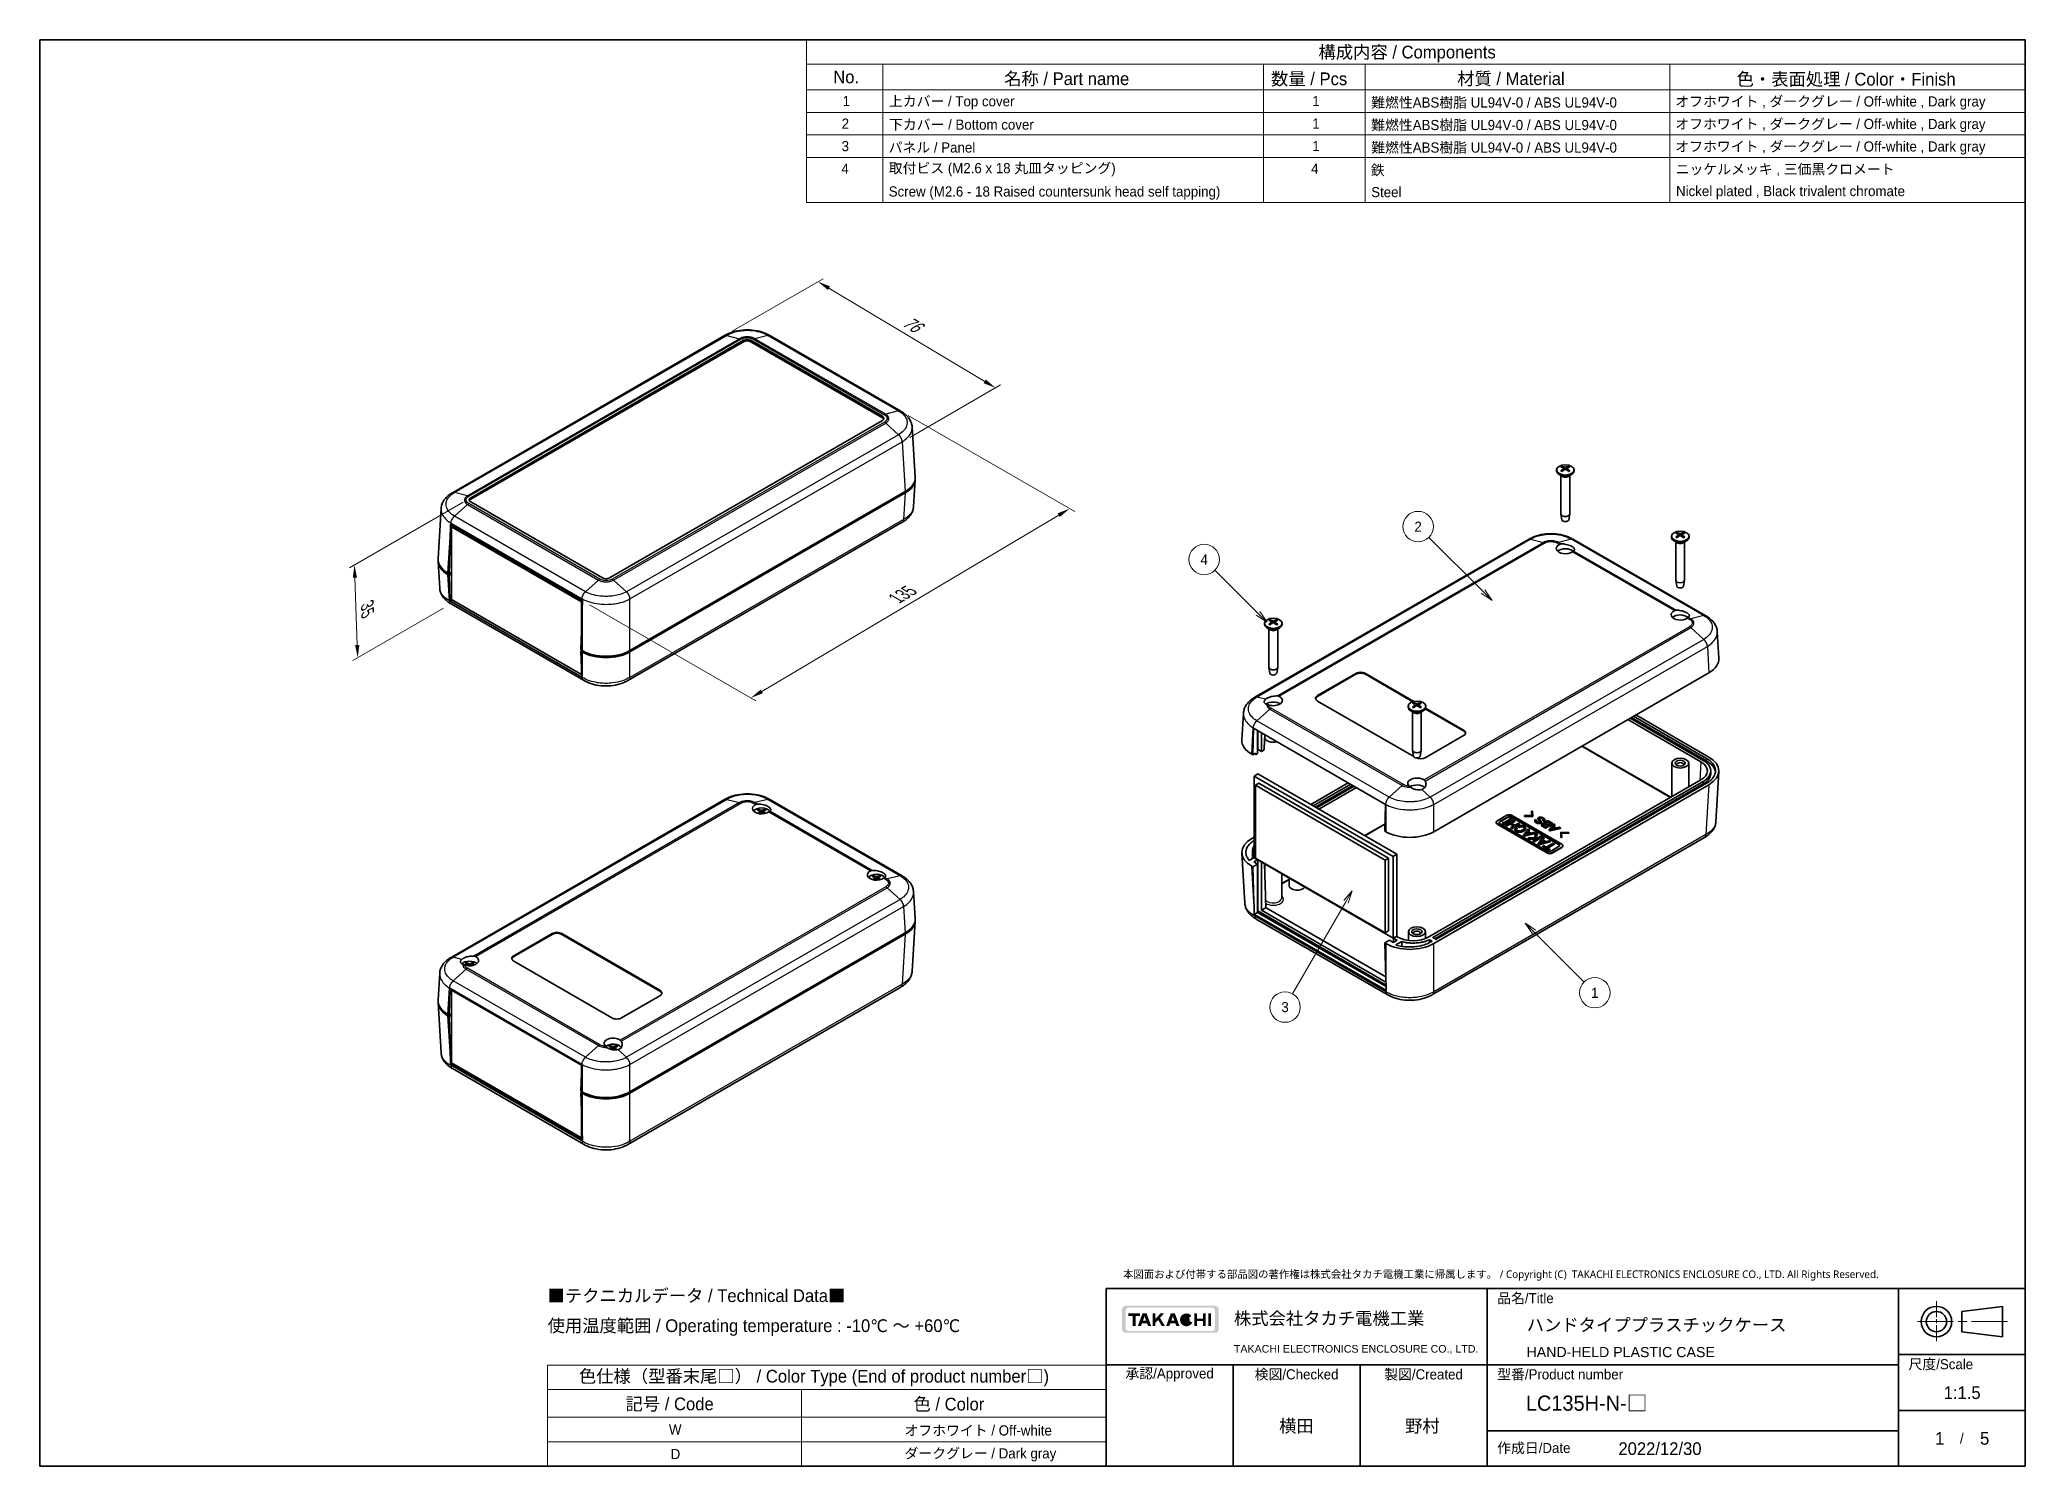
# Model space of a CAD drawing. Header units: millimetres. Extents: x 0 to 3058, y 0 to 562.
# Drawn here: x 0 to 586, y 0 to 422 of the extents above; entities that cross this region are included whole.
import ezdxf
from ezdxf.enums import TextEntityAlignment as Align

# ---------------------------------------------------------------- set-up
doc = ezdxf.new("R2010")
doc.units = ezdxf.units.MM
doc.header["$LTSCALE"] = 1.5
doc.linetypes.add('CHAIN', pattern=[0.3543, 0.2362, -0.0295, 0.0591, -0.0295])
doc.layers.get('Defpoints').update_dxf_attribs({"lineweight": 25})
for name, color, linetype, lineweight in [('Border (ISO)', 7, 'Continuous', 35), ('Dimension (ISO)', 7, 'Continuous', 18), ('Hatch (ISO)', 1, 'Continuous', 18), ('Symbol (ISO)', 7, 'Continuous', 18), ('Symbol (TK)', 100, 'Continuous', 18), ('Title (ISO)', 7, 'Continuous', 35), ('Visible (ISO)', 7, 'Continuous', 35), ('Visible Narrow (ISO)', 7, 'Continuous', 25)]:
    doc.layers.add(name, color=color, linetype=linetype, lineweight=lineweight)
doc.styles.add('Note Text (TK)', font='')
doc.styles.add('Note Text (TK2)', font='')
doc.styles.add('takachi1', font='MS PGothic.ttf', dxfattribs={"height": 2.5})
doc.styles.add('文字スタイル40', font='')
doc.styles.add('文字スタイル67', font='arial.ttf')
doc.styles.get('Note Text (TK)').set_extended_font_data('MS PGothic')
doc.styles.get('Note Text (TK2)').set_extended_font_data('MS PGothic')
doc.styles.get('文字スタイル40').set_extended_font_data('MS PGothic')
doc.dimstyles.new('Default - Method 1b (TK)', dxfattribs={"dimscale": 1.5, "dimtxt": 2.5, "dimasz": 2.5, "dimexe": 1, "dimexo": 1.5, "dimgap": 1, "dimtad": 1, "dimtoh": 1, "dimrnd": 1e-08, "dimdsep": 46, "dimtxsty": 'Note Text (TK)', "dimcen": 0.09, "dimdle": 5, "dimclrd": 100, "dimclre": 100, "dimclrt": 7, "dimadec": 1, "dimazin": 1, "dimtfac": 1, "dimtmove": 0, "dimatfit": 3, "dimfxl": 1, "dimtolj": 1, "dimlwd": -1, "dimlwe": -1, "dimarcsym": 0})

msp = doc.modelspace()

# ---------------------------------------------------------------- texts
at = {"insert": (319.9974, 57.8724), "char_height": 2.25, "attachment_point": 1, "style": 'takachi1'}
msp.add_mtext_dynamic_manual_height_columns('{\\fMeiryo UI|b0|i0|c128|p50;本図面および付帯する部品図の著作権は株式会社タカチ電機工業に帰属します。 / Copyright (C)  TAKACHI ELECTRONICS ENCLOSURE CO., LTD. All Rights Reserved.}', width=284.502569, gutter_width=18.75, heights=[0], dxfattribs=at)
at = {"layer": 'Symbol (ISO)', "color": 7, "insert": (150.0068, 45.415), "char_height": 3.75, "width": 134.692984, "attachment_point": 4, "line_spacing_factor": 1.418182, "style": 'Note Text (TK)'}
msp.add_mtext('{\\fＭＳ Ｐゴシック|b0|i0;■テクニカルデータ / Technical Data■\\P\\fＭＳ Ｐゴシック|b0|i0;使用温度範囲 / Operating temperature : -10℃ ～ +60℃}', dxfattribs=at)

# ---------------------------------------------------------------- blocks, each defined once
blk = doc.blocks.new('図面枠 tk図枠')
at = {"layer": 'Border (ISO)'}
for p, q in [((14.5, 289), (405.5, 289)), ((14.5, 289), (14.5, 8)), ((405.5, 289), (405.5, 8)), ((14.5, 8), (405.5, 8))]:
    blk.add_line(p, q, dxfattribs=at)
blk = doc.blocks.new('表題欄 tk表題欄')
at = {"layer": 'Hatch (ISO)'}
h = blk.add_hatch(color=256, dxfattribs=at)
edge = h.paths.add_edge_path(flags=0)
edge.add_arc((95.58, 236.3), 0.596, 270, 360)
edge.add_line((96.17, 236.3), (96.17, 239.71))
edge.add_arc((95.58, 239.71), 0.596, 0, 90)
edge.add_line((95.58, 240.31), (79.14, 240.31))
edge.add_arc((79.14, 239.71), 0.596, 90, 180)
edge.add_line((78.54, 239.71), (78.54, 236.3))
edge.add_arc((79.14, 236.3), 0.596, 180, 270)
edge.add_line((79.14, 235.7), (95.58, 235.7))
edge = h.paths.add_edge_path()
edge.add_line((77.84, 239.96), (77.84, 236.05))
edge.add_arc((78.54, 236.05), 0.702, 180, 270)
edge.add_line((78.54, 235.35), (96.17, 235.35))
edge.add_arc((96.17, 236.05), 0.702, 270, 360)
edge.add_line((96.87, 236.05), (96.87, 239.96))
edge.add_arc((96.17, 239.96), 0.702, 0, 90)
edge.add_line((96.17, 240.66), (78.54, 240.66))
edge.add_arc((78.54, 239.96), 0.702, 90, 180)
for points in [[(79.07, 239.15), (79.07, 238.66), (79.92, 238.66), (79.92, 236.66), (80.51, 236.66), (80.51, 238.66), (81.36, 238.66), (81.36, 239.15)], [(85.68, 236.66), (84.94, 237.89), (84.42, 237.32), (84.42, 236.66), (83.9, 236.66), (83.9, 239.15), (84.42, 239.15), (84.42, 238.1), (85.39, 239.15), (86.11, 239.15), (85.32, 238.3), (86.3, 236.66)], [(92.09, 239.15), (92.09, 236.66), (92.61, 236.66), (92.61, 237.66), (93.77, 237.66), (93.77, 236.66), (94.29, 236.66), (94.29, 239.15), (93.77, 239.15), (93.77, 238.15), (92.61, 238.15), (92.61, 239.15)], [(94.84, 239.15), (94.84, 236.66), (95.36, 236.66), (95.36, 239.15)]]:
    blk.add_hatch(color=256, dxfattribs=at).paths.add_polyline_path(points)
h = blk.add_hatch(color=256, dxfattribs=at)
h.paths.add_polyline_path([(82.59, 237.71), (81.95, 237.71), (82.27, 238.58)], flags=0)
h.paths.add_polyline_path([(82.78, 237.2), (81.76, 237.2), (81.57, 236.66), (80.95, 236.66), (81.86, 239.15), (82.68, 239.15), (83.59, 236.66), (82.98, 236.66)])
h = blk.add_hatch(color=256, dxfattribs=at)
h.paths.add_polyline_path([(87.53, 237.71), (88.16, 237.71), (87.85, 238.58)], flags=0)
h.paths.add_polyline_path([(87.14, 236.66), (87.34, 237.2), (88.35, 237.2), (88.55, 236.66), (89.17, 236.66), (88.25, 239.15), (87.44, 239.15), (86.52, 236.66)])
h = blk.add_hatch(color=256, dxfattribs=at)
edge = h.paths.add_edge_path()
edge.add_arc((90.52, 237.9), 1.27, 38.5505, 336.582)
edge.add_line((91.69, 237.4), (91.17, 237.62))
edge.add_ellipse((90.52, 237.9), major_axis=(0, -0.8), ratio=0.867347, start_angle=128.5505, end_angle=426.582, ccw=False)
edge.add_line((91.09, 238.36), (91.52, 238.7))
at = {"layer": 'Title (ISO)'}
for p, q in [((74.71, 244.05), (255.71, 244.05)), ((74.71, 209.05), (74.71, 244.05)), ((149.71, 244.05), (149.71, 209.05)), ((230.71, 244.05), (230.71, 209.05)), ((255.71, 244.05), (255.71, 209.05)), ((243.21, 239.55), (251.21, 240.55)), ((243.21, 239.55), (243.21, 235.55)), ((251.21, 234.55), (251.21, 240.55)), ((243.21, 235.55), (251.21, 234.55)), ((230.71, 231.05), (255.71, 231.05)), ((74.71, 229.05), (230.71, 229.05)), ((99.71, 229.05), (99.71, 209.05)), ((124.71, 229.05), (124.71, 209.05)), ((230.71, 220.05), (255.71, 220.05)), ((149.71, 216.05), (230.71, 216.05)), ((255.71, 209.05), (74.71, 209.05))]:
    blk.add_line(p, q, dxfattribs=at)
at = {"layer": 'Title (ISO)', "color": 4, "linetype": 'CHAIN', "lineweight": 18, "ltscale": 8.88956}
blk.add_line((238.21, 241.55), (238.21, 233.55), dxfattribs=at)
at = {"layer": 'Title (ISO)', "color": 4, "linetype": 'CHAIN', "lineweight": 18, "ltscale": 20.001633}
blk.add_line((252.21, 237.55), (234.21, 237.55), dxfattribs=at)
at = {"layer": 'Title (ISO)'}
for radius in [3, 2]:
    blk.add_circle((238.21, 237.55), radius, dxfattribs=at)
at = {"layer": 'Title (ISO)', "color": 1, "char_height": 2, "line_spacing_factor": 1.5, "style": 'Note Text (TK)'}
for s, insert, attachment_point in [('\\fＭＳ Ｐゴシック|b0|i0;\\H2.0000;品名/Title', (151.71, 242.05), 4), ('\\fＭＳ Ｐゴシック|b0|i0;\\H2.0000;承認/Approved', (87.21, 227.05), 5), ('\\fＭＳ Ｐゴシック|b0|i0;\\H2.0000;検図/Checked', (112.21, 227.05), 5), ('\\fＭＳ Ｐゴシック|b0|i0;\\H2.0000;製図/Created', (137.21, 227.05), 5), ('\\fＭＳ Ｐゴシック|b0|i0;\\H2.0000;型番/Product number', (151.71, 227.05), 4), ('\\fＭＳ Ｐゴシック|b0|i0;\\H2.0000;尺度/Scale', (232.71, 229.05), 4), ('\\fＭＳ Ｐゴシック|b0|i0;\\H2.0000;作成日/Date', (151.71, 212.55), 4)]:
    blk.add_mtext(s, dxfattribs=dict(at, insert=insert, attachment_point=attachment_point))
at = {"layer": 'Title (ISO)', "color": 7, "line_spacing_factor": 1.5, "style": 'Note Text (TK)'}
for s, insert, char_height, attachment_point in [('株式会社タカチ電機工業', (99.87, 238.05), 2.5, 4), ('\\fArial|b0|i0;\\H1.4986;TAKACHI ELECTRONICS ENCLOSURE CO., LTD.', (99.87, 232.05), 1.4986, 4), ('\\fＭＳ Ｐゴシック|b0|i0;\\H2.0000;/', (243.21, 214.55), 2, 5)]:
    blk.add_mtext(s, dxfattribs=dict(at, insert=insert, char_height=char_height, attachment_point=attachment_point))
at = {"layer": 'Title (ISO)', "color": 7}
for tag, p, height, style in [('<品名>_001', (157.52, 235.65), 2.5, 'Note Text (TK)'), ('<Title>_001', (157.49, 230.55), 2, '文字スタイル67'), ('<型番>_001', (157.37, 219.99), 3, '文字スタイル40'), ('<尺度>_001', (239.64, 222.3), 2.5, 'Note Text (TK)'), ('<検図>_001', (108.77, 215.75), 2.5, 'Note Text (TK)'), ('<製図>_001', (133.58, 215.75), 2.5, 'Note Text (TK)'), ('<ページ_No.>_001', (237.95, 213.3), 2.5, 'Note Text (TK)'), ('<総ページ数>_001', (246.8, 213.3), 2.5, 'Note Text (TK)'), ('作成日_001', (175.87, 211.28), 2.5, 'Note Text (TK)')]:
    blk.add_attdef(tag, p, '', height=height, dxfattribs=dict(at, style=style))
at = {"layer": 'Title (ISO)', "color": 7, "style": 'Note Text (TK)'}
blk.add_attdef('<承認>', text='', height=2.5, dxfattribs=at).set_placement((87.21, 217.05), align=Align.MIDDLE_CENTER)
blk = doc.blocks.new('テーブル1')
at = {"layer": 'Symbol (ISO)'}
for p, q in [((114.5, 27.93), (224.5, 27.93)), ((114.5, 27.93), (114.5, 23.11)), ((224.5, 27.93), (224.5, 23.11)), ((114.5, 23.11), (224.5, 23.11)), ((114.5, 23.11), (114.5, 17.67)), ((164.5, 23.11), (164.5, 17.67)), ((224.5, 23.11), (224.5, 17.67)), ((114.5, 17.67), (224.5, 17.67)), ((114.5, 17.67), (114.5, 8)), ((164.5, 17.67), (164.5, 8)), ((224.5, 17.67), (224.5, 8)), ((114.5, 12.83), (224.5, 12.83)), ((114.5, 8), (224.5, 8))]:
    blk.add_line(p, q, dxfattribs=at)
at = {"layer": 'Symbol (ISO)', "color": 7, "attachment_point": 7}
for s, insert, char_height, style in [('色仕様（型番末尾□） / Color Type (End of product number□)', (120.67, 23.74), 2.5, 'Note Text (TK)'), ('記号 / Code', (129.86, 18.76), 2.5, 'Note Text (TK)'), ('色 / Color', (186.56, 18.76), 2.5, 'Note Text (TK)'), ('W', (138.41, 14.24), 2, 'Note Text (TK2)'), ('\u3000\u3000\u3000\u3000\u3000\u3000\u3000オフホワイト / Off-white', (165.7, 13.97), 2, 'Note Text (TK2)'), ('\u3000\u3000\u3000\u3000\u3000\u3000\u3000ダークグレー / Dark gray', (165.7, 8.95), 2, 'Note Text (TK2)'), ('D', (138.75, 9.42), 2, 'Note Text (TK2)')]:
    blk.add_mtext(s, dxfattribs=dict(at, insert=insert, char_height=char_height, style=style))
blk = doc.blocks.new('*D6')
at = {"layer": 'Defpoints', "color": 0}
for p in [(202.31, 334.07), (282.35, 318.63), (254.77, 302.71)]:
    blk.add_point(p, dxfattribs=at)
at = {"layer": 'Dimension (ISO)', "color": 100}
for p, q in [((204.55, 335.36), (231.4, 350.86)), ((233.13, 348.08), (279.13, 320.56)), ((257, 304), (283.84, 319.49))]:
    blk.add_line(p, q, dxfattribs=at)
for points in [[(233.45, 348.62), (232.81, 347.54), (229.91, 350.01)], [(279.45, 321.1), (278.81, 320.02), (282.35, 318.63)]]:
    blk.add_solid(points, dxfattribs=at)
at = {"layer": 'Dimension (ISO)', "color": 7, "insert": (254.67, 339.13), "char_height": 3.75, "attachment_point": 4, "rotation": 329.10856, "style": 'Note Text (TK)'}
blk.add_mtext('\\A1;{\\Q29.109;\\W0.824;\\H0.816x; \\fＭＳ Ｐゴシック|b0|i0;\\H3.7500;76}', dxfattribs=at)
blk = doc.blocks.new('*D7')
at = {"layer": 'Defpoints', "color": 0}
for p in [(254.34, 311.74), (304.22, 282.94), (160.2, 255.81)]:
    blk.add_point(p, dxfattribs=at)
at = {"layer": 'Dimension (ISO)', "color": 100}
for p, q in [((256.57, 310.45), (305.71, 282.08)), ((213.28, 228.95), (301, 281.03)), ((162.44, 254.52), (211.54, 226.17))]:
    blk.add_line(p, q, dxfattribs=at)
for points in [[(300.68, 281.57), (301.32, 280.49), (304.22, 282.94)], [(212.96, 229.49), (213.6, 228.41), (210.05, 227.03)]]:
    blk.add_solid(points, dxfattribs=at)
at = {"layer": 'Dimension (ISO)', "color": 7, "insert": (252.14, 255.94), "char_height": 3.75, "attachment_point": 4, "rotation": 30.69837, "style": 'Note Text (TK)'}
blk.add_mtext('\\A1;{\\Q-29.302;\\W0.822;\\H0.816x; \\fＭＳ Ｐゴシック|b0|i0;\\H3.7500;135}', dxfattribs=at)
blk = doc.blocks.new('*D8')
at = {"layer": 'Defpoints', "color": 0}
for p in [(127.32, 286.14), (121.5, 254.82), (93.93, 238.9)]:
    blk.add_point(p, dxfattribs=at)
at = {"layer": 'Dimension (ISO)', "color": 100}
for p, q in [((125.11, 284.87), (91.49, 265.46)), ((93.1, 262.56), (93.79, 242.65)), ((119.3, 253.55), (92.45, 238.05))]:
    blk.add_line(p, q, dxfattribs=at)
for points in [[(93.72, 262.58), (92.47, 262.54), (92.97, 266.31)], [(94.42, 242.67), (93.17, 242.63), (93.93, 238.9)]]:
    blk.add_solid(points, dxfattribs=at)
at = {"layer": 'Dimension (ISO)', "color": 7, "insert": (96.72, 255.45), "char_height": 3.75, "attachment_point": 4, "rotation": 272.00588, "style": 'Note Text (TK)'}
blk.add_mtext('\\A1;{\\Q-27.994;\\W0.833;\\H0.816x; \\fＭＳ Ｐゴシック|b0|i0;\\H3.7500;35}', dxfattribs=at)
blk = doc.blocks.new('構成内容 _ Components')
at = {"layer": 'Symbol (ISO)'}
for p, q in [((405.5, 289), (165.5, 289)), ((165.5, 289), (165.5, 284.16)), ((405.5, 289), (405.5, 284.16)), ((405.5, 284.16), (165.5, 284.16)), ((165.5, 284.16), (165.5, 279.12)), ((180.5, 284.16), (180.5, 279.12)), ((255.5, 284.16), (255.5, 279.12)), ((275.5, 284.16), (275.5, 279.12)), ((335.5, 284.16), (335.5, 279.12)), ((405.5, 284.16), (405.5, 279.12)), ((405.5, 279.12), (165.5, 279.12)), ((165.5, 279.12), (165.5, 256.95)), ((180.5, 279.12), (180.5, 256.95)), ((255.5, 279.12), (255.5, 256.95)), ((275.5, 279.12), (275.5, 256.95)), ((335.5, 279.12), (335.5, 256.95)), ((405.5, 279.12), (405.5, 256.95)), ((405.5, 274.69), (165.5, 274.69)), ((405.5, 270.25), (165.5, 270.25)), ((405.5, 265.82), (165.5, 265.82)), ((405.5, 256.95), (165.5, 256.95))]:
    blk.add_line(p, q, dxfattribs=at)
at = {"layer": 'Symbol (ISO)', "color": 7, "attachment_point": 7}
for s, insert, char_height, style in [('構成内容 / Components', (266.31, 284.56), 2.5, 'Note Text (TK)'), ('No.', (170.76, 280.38), 2.5, 'Note Text (TK)'), ('名称 / Part name', (204.42, 279.79), 2.5, 'Note Text (TK)'), ('数量 / Pcs', (256.97, 279.76), 2.5, 'Note Text (TK)'), ('材質 / Material', (293.62, 279.8), 2.5, 'Note Text (TK)'), ('色・表面処理 / Color・Finish', (348.65, 279.69), 2.5, 'Note Text (TK)'), ('1', (172.6, 275.91), 2, 'Note Text (TK2)'), ('上カバー / Top cover', (181.72, 275.27), 2, 'Note Text (TK2)'), ('1', (265.1, 275.91), 2, 'Note Text (TK2)'), ('難燃性ABS樹脂 UL94V-0 / ABS UL94V-0', (276.69, 275.4), 2, 'Note Text (TK2)'), ('オフホワイト , ダークグレー / Off-white , Dark gray', (336.58, 275.24), 2, 'Note Text (TK2)'), ('オフホワイト , ダークグレー / Off-white , Dark gray', (336.58, 270.8), 2, 'Note Text (TK2)'), ('2', (172.42, 271.47), 2, 'Note Text (TK2)'), ('下カバー / Bottom cover', (181.74, 271.06), 2, 'Note Text (TK2)'), ('1', (265.1, 271.48), 2, 'Note Text (TK2)'), ('難燃性ABS樹脂 UL94V-0 / ABS UL94V-0', (276.69, 270.97), 2, 'Note Text (TK2)'), ('3', (172.42, 267.02), 2, 'Note Text (TK2)'), ('パネル / Panel', (181.67, 266.66), 2, 'Note Text (TK2)'), ('1', (265.1, 267.05), 2, 'Note Text (TK2)'), ('難燃性ABS樹脂 UL94V-0 / ABS UL94V-0', (276.69, 266.53), 2, 'Note Text (TK2)'), ('オフホワイト , ダークグレー / Off-white , Dark gray', (336.58, 266.37), 2, 'Note Text (TK2)'), ('4', (172.37, 262.61), 2, 'Note Text (TK2)'), ('取付ビス (M2.6 x 18 丸皿タッピング)', (181.69, 262.1), 2, 'Note Text (TK2)'), ('4', (264.87, 262.61), 2, 'Note Text (TK2)'), ('鉄', (276.62, 262.1), 2, 'Note Text (TK2)'), ('ニッケルメッキ , 三価黒クロメート', (336.65, 262.13), 2, 'Note Text (TK2)'), ('Screw (M2.6 - 18 Raised countersunk head self tapping)', (181.69, 257.5), 2, 'Note Text (TK2)'), ('Steel', (276.69, 257.96), 2, 'Note Text (TK2)'), ('Nickel plated , Black trivalent chromate', (336.73, 257.58), 2, 'Note Text (TK2)')]:
    blk.add_mtext(s, dxfattribs=dict(at, insert=insert, char_height=char_height, style=style))
blk = doc.blocks.new('バルーン1')
at = {"layer": 'Symbol (TK)', "color": 100}
for p, q in [((308.79, 113.22), (307.02, 114.99)), ((309.14, 113.58), (307.02, 114.99)), ((307.02, 114.99), (308.43, 112.87)), ((308.79, 113.22), (318.61, 103.39))]:
    blk.add_line(p, q, dxfattribs=at)
at = {"layer": 'Symbol (TK)'}
blk.add_circle((320.73, 101.28), 3, dxfattribs=at)
at = {"layer": 'Symbol (TK)', "color": 7, "insert": (320.73, 101.26), "char_height": 2, "attachment_point": 5, "style": 'Note Text (TK2)'}
blk.add_mtext('1', dxfattribs=at)
blk = doc.blocks.new('バルーン2')
at = {"layer": 'Symbol (TK)', "color": 100}
for p, q in [((254.43, 176.01), (245.93, 184.51)), ((254.43, 176.01), (256.19, 174.24)), ((256.19, 174.24), (254.78, 176.37)), ((254.07, 175.66), (256.19, 174.24))]:
    blk.add_line(p, q, dxfattribs=at)
at = {"layer": 'Symbol (TK)'}
blk.add_circle((243.81, 186.62), 3, dxfattribs=at)
at = {"layer": 'Symbol (TK)', "color": 7, "insert": (243.81, 186.61), "char_height": 2, "attachment_point": 5, "style": 'Note Text (TK2)'}
blk.add_mtext('4', dxfattribs=at)
blk = doc.blocks.new('バルーン3')
at = {"layer": 'Symbol (TK)', "color": 100}
for p, q in [((298.73, 180.31), (288.05, 190.98)), ((298.38, 179.95), (300.5, 178.54)), ((298.73, 180.31), (300.5, 178.54)), ((300.5, 178.54), (299.09, 180.66))]:
    blk.add_line(p, q, dxfattribs=at)
at = {"layer": 'Symbol (TK)'}
blk.add_circle((285.94, 193.1), 3, dxfattribs=at)
at = {"layer": 'Symbol (TK)', "color": 7, "insert": (285.94, 193.08), "char_height": 2, "attachment_point": 5, "style": 'Note Text (TK2)'}
blk.add_mtext('2', dxfattribs=at)
blk = doc.blocks.new('バルーン4')
at = {"layer": 'Symbol (TK)', "color": 100}
for p, q in [((272.96, 121.36), (271.28, 119.45)), ((271.71, 119.2), (272.96, 121.36)), ((272.14, 118.95), (272.96, 121.36)), ((271.71, 119.2), (261.23, 101.05))]:
    blk.add_line(p, q, dxfattribs=at)
at = {"layer": 'Symbol (TK)'}
blk.add_circle((259.73, 98.45), 3, dxfattribs=at)
at = {"layer": 'Symbol (TK)', "color": 7, "insert": (259.73, 98.44), "char_height": 2, "attachment_point": 5, "style": 'Note Text (TK2)'}
blk.add_mtext('3', dxfattribs=at)

# ---------------------------------------------------------------- dimensions: what is measured, and where the dimension line sits
at = {"layer": 'Dimension (ISO)', "color": 100}
for base, p1, p2, angle, text, override, picture, middle in [((282.3491, 318.6347), (202.3148, 334.0721), (254.772, 302.713), 149.1085635, '{\\Q29.109;\\W0.824;\\H0.816x; \\fＭＳ Ｐゴシック|b0|i0;\\H3.7500;76}', {"dimgap": 1, "dimtoh": 0, "dimdec": 2, "dimlfac": 1.213556, "dimtol": 0, "dimlim": 0, "dimtp": 0, "dimtm": 0, "dimtdec": 2, "dimtofl": 0, "dimatfit": 1}, '*D6', (256.1313, 334.3204)), ((304.2231, 282.9428), (160.2036, 255.8148), (254.3372, 311.7444), 210.6983721, '{\\Q-29.302;\\W0.822;\\H0.816x; \\fＭＳ Ｐゴシック|b0|i0;\\H3.7500;135}', {"dimgap": 1, "dimtoh": 0, "dimdec": 2, "dimlfac": 1.216376, "dimtol": 0, "dimlim": 0, "dimtp": 0, "dimtm": 0, "dimtdec": 2, "dimtofl": 0, "dimatfit": 1}, '*D7', (257.1389, 254.9881)), ((93.926, 238.9006), (127.3188, 286.1411), (121.5031, 254.8223), 92.0058783, '{\\Q-27.994;\\W0.833;\\H0.816x; \\fＭＳ Ｐゴシック|b0|i0;\\H3.7500;35}', {"dimgap": 1, "dimtoh": 0, "dimdec": 2, "dimlfac": 1.058518, "dimtol": 0, "dimlim": 0, "dimtp": 0, "dimtm": 0, "dimtdec": 2, "dimtofl": 0, "dimatfit": 1}, '*D8', (93.446, 252.604))]:
    dim = msp.add_linear_dim(base=base, p1=p1, p2=p2, angle=angle, text=text, dimstyle='Default - Method 1b (TK)', override=override, dxfattribs=at)
    dim.commit()
    dim.dimension.update_dxf_attribs({"geometry": picture, "text_midpoint": middle, "dimtype": 160})

# ---------------------------------------------------------------- linework, layer by layer
at = {"layer": 'Visible (ISO)'}
for p, q in [((202.3148, 334.0721), (121.9382, 287.6666)), ((127.3188, 286.1411), (207.929, 332.6814)), ((207.929, 332.2731), (127.3188, 285.7328)), ((210.0503, 332.6814), (248.9412, 310.2277)), ((248.9412, 309.8195), (210.0503, 332.2731)), ((254.3218, 311.7533), (215.6645, 334.0721)), ((248.9412, 309.003), (168.331, 262.4627)), ((258.5851, 292.2619), (257.6889, 307.0796)), ((448.0426, 294.3821), (448.0426, 294.0555)), ((450.134, 294.8569), (450.191, 294.3258)), ((451.1512, 294.8569), (451.0941, 294.3258)), ((453.2426, 294.3821), (453.2426, 294.0555)), ((255.663, 287.9807), (174.3371, 241.0272)), ((174.3371, 240.6189), (255.663, 287.5724)), ((258.5851, 291.4512), (258.1087, 283.5738)), ((449.7026, 292.4753), (448.8041, 292.994)), ((449.3426, 292.6831), (449.3426, 281.3998)), ((451.5825, 292.4753), (452.4811, 292.994)), ((451.9426, 292.6831), (451.9426, 281.3998)), ((117.6749, 268.1753), (118.5712, 282.9929)), ((166.2097, 262.4627), (127.3188, 284.9163)), ((121.4613, 278.1827), (160.2036, 255.8148)), ((122.1118, 277.8071), (121.662, 277.5475)), ((121.662, 256.0736), (121.662, 277.5475)), ((121.662, 277.5475), (159.9872, 255.4204)), ((254.7569, 278.9089), (173.9598, 232.2607)), ((449.6426, 279.6275), (449.349, 281.3252)), ((451.6426, 279.6275), (451.9362, 281.3252)), ((120.9195, 263.7078), (121.242, 274.5581)), ((439.7251, 273.8473), (358.9287, 227.1994)), ((492.1519, 251.2861), (453.0748, 273.8473)), ((481.9837, 274.7862), (481.9837, 274.4596)), ((483.6438, 272.8793), (482.7452, 273.3981)), ((483.2837, 273.0872), (483.2837, 261.8039)), ((484.0751, 275.261), (484.1322, 274.7298)), ((485.0923, 275.261), (485.0353, 274.7298)), ((485.5237, 272.8793), (486.4222, 273.3981)), ((485.8837, 273.0872), (485.8837, 261.8039)), ((487.1837, 274.7862), (487.1837, 274.4596)), ((117.6749, 267.3645), (118.1514, 259.4871)), ((121.662, 264.1365), (120.9195, 263.7078)), ((121.662, 263.9324), (121.5163, 264.0165)), ((120.9195, 263.7078), (120.597, 263.894)), ((120.597, 263.4858), (120.9195, 263.2996)), ((120.9195, 263.2996), (121.662, 263.7282)), ((121.1541, 255.6783), (120.9195, 263.2996)), ((483.5837, 260.0316), (483.2901, 261.7293)), ((485.5837, 260.0316), (485.8773, 261.7293)), ((121.7504, 256.0226), (121.1541, 255.6783)), ((160.1157, 233.1838), (121.1541, 255.6783)), ((160.5801, 232.2612), (121.5031, 254.8223)), ((159.9872, 233.9465), (121.662, 256.0736)), ((160.3097, 255.6066), (159.9872, 255.4204)), ((159.9872, 255.4204), (159.9872, 244.7818)), ((160.2036, 252.0636), (159.8811, 241.2134)), ((361.7756, 249.0665), (361.7756, 248.7399)), ((363.4356, 247.1597), (362.5371, 247.6785)), ((363.0756, 247.3676), (363.0756, 236.0842)), ((363.867, 249.5413), (363.924, 249.0102)), ((364.8841, 249.5413), (364.8271, 249.0102)), ((365.3155, 247.1597), (366.214, 247.6785)), ((365.6756, 247.3676), (365.6756, 236.0842)), ((366.9756, 249.0665), (366.9756, 248.7399)), ((495.9954, 238.735), (495.5189, 246.6124)), ((160.2036, 241.0272), (159.8811, 241.2134)), ((160.2347, 241.0093), (159.8811, 240.8051)), ((159.8811, 240.8051), (160.1157, 233.1838)), ((159.8811, 240.8051), (160.2036, 240.6189)), ((159.9872, 241.1521), (159.9872, 240.8663)), ((159.9872, 237.3591), (159.9872, 233.9465)), ((363.3755, 234.3119), (363.082, 236.0097)), ((365.3756, 234.3119), (365.6691, 236.0097)), ((160.0904, 234.0061), (159.9872, 233.9465)), ((377.457, 227.7151), (388.7707, 234.2471)), ((388.7707, 234.0021), (377.457, 227.4702)), ((391.5992, 234.2471), (405.914, 225.9825)), ((405.6184, 225.9082), (391.5992, 234.0021)), ((493.0733, 234.4537), (411.7474, 187.5002)), ((405.8493, 209.6898), (377.457, 226.0821)), ((404.202, 224.5716), (404.202, 224.245)), ((405.862, 222.6648), (404.9635, 223.1836)), ((405.502, 222.8727), (405.502, 211.5893)), ((406.2934, 225.0464), (406.3504, 224.5153)), ((407.3105, 225.0464), (407.2535, 224.5153)), ((407.7419, 222.6648), (408.6404, 223.1836)), ((408.102, 222.8727), (408.102, 211.5893)), ((420.5906, 217.264), (409.2814, 223.7933)), ((409.3643, 223.9904), (420.5906, 217.5089)), ((409.402, 224.5716), (409.402, 224.245)), ((355.0852, 214.6483), (355.5617, 222.5257)), ((358.3298, 210.1809), (358.5644, 218.073)), ((358.5644, 218.073), (397.526, 195.5785)), ((359.744, 210.5891), (359.744, 217.392)), ((359.7794, 211.8751), (359.7794, 217.3715)), ((469.0966, 220.6108), (490.6647, 208.1584)), ((491.3733, 208.5675), (469.8052, 221.0199)), ((492.3662, 208.4025), (470.1587, 221.224)), ((470.7951, 221.5914), (492.3662, 209.1373)), ((493.0733, 209.5456), (471.5022, 221.9996)), ((359.7794, 211.8751), (359.744, 211.8547)), ((360.8754, 211.2423), (359.7794, 211.8751)), ((360.8754, 216.7388), (360.8754, 211.2423)), ((360.8754, 211.2423), (361.726, 211.7334)), ((361.846, 216.1784), (361.726, 212.1416)), ((361.726, 212.1416), (361.726, 211.7334)), ((361.8756, 216.1613), (361.8756, 215.3452)), ((405.8019, 209.817), (405.5084, 211.5148)), ((407.802, 209.817), (408.0955, 211.5148)), ((420.5906, 215.8759), (409.2768, 209.344)), ((358.3298, 210.1809), (358.0073, 210.3671)), ((359.249, 210.7116), (358.3298, 210.1809)), ((358.9265, 210.4895), (359.249, 210.3033)), ((359.249, 210.7116), (359.249, 210.3033)), ((359.249, 210.3033), (359.744, 210.5891)), ((482.0837, 197.8185), (482.0837, 207.7518)), ((487.0837, 200.7053), (487.0837, 207.7518)), ((493.5994, 205.4656), (493.5994, 204.7307)), ((359.7794, 204.547), (358.7187, 203.9347)), ((358.7187, 179.7664), (358.7187, 203.9347)), ((358.7187, 203.9347), (399.8016, 180.2154)), ((360.0976, 201.7914), (359.0723, 201.1994)), ((359.0723, 201.1994), (397.3975, 179.0723)), ((359.0723, 179.7255), (359.0723, 201.1994)), ((359.7794, 204.547), (400.8623, 180.8278)), ((360.0976, 201.7914), (398.4228, 179.6643)), ((386.5305, 201.9268), (375.4241, 195.5145)), ((376.1312, 195.1063), (387.2376, 201.5185)), ((387.874, 201.1511), (376.7676, 194.7389)), ((388.2275, 200.947), (377.1212, 194.5347)), ((377.8297, 194.1256), (388.9361, 200.5379)), ((490.6647, 202.7728), (410.3353, 156.3945)), ((411.5396, 156.2717), (491.3733, 202.3637)), ((411.7474, 154.4321), (493.0733, 201.3856)), ((491.3733, 201.6289), (412.1053, 155.8634)), ((492.3662, 201.7938), (412.5295, 155.7001)), ((495.9954, 205.2643), (495.0992, 190.4467)), ((202.3148, 196.9939), (121.5184, 150.3461)), ((254.7416, 174.4327), (215.6645, 196.9939)), ((397.526, 195.5785), (397.2914, 187.6864)), ((212.7238, 193.5086), (212.7808, 192.9775)), ((213.7409, 193.5086), (213.6839, 192.9775)), ((397.6139, 187.5002), (397.2914, 187.6864)), ((430.1972, 190.1563), (430.1972, 190.3196)), ((430.49, 190.7278), (433.3185, 192.3608)), ((445.3393, 181.3381), (430.49, 189.9113)), ((445.3393, 181.1748), (430.49, 189.748)), ((431.4093, 190.6054), (433.5306, 191.8301)), ((433.5306, 191.6668), (431.4093, 190.4421)), ((445.1272, 181.8688), (431.4093, 189.7889)), ((432.0761, 190.0979), (432.3763, 190.2712)), ((432.0761, 189.9346), (432.0761, 190.0979)), ((432.6901, 189.7434), (432.0761, 190.0979)), ((432.6901, 189.5801), (432.0761, 189.9346)), ((432.3763, 190.2712), (432.5264, 190.1846)), ((432.5264, 190.1846), (434.2594, 191.1851)), ((432.9904, 189.9167), (432.6901, 189.7434)), ((432.9904, 189.7534), (432.6901, 189.5801)), ((432.6901, 189.5801), (432.6901, 189.7434)), ((434.5733, 191.0039), (432.8402, 190.0034)), ((432.8402, 190.0034), (432.9904, 189.9167)), ((434.5733, 190.8406), (432.9817, 189.9217)), ((432.9904, 189.7534), (432.9904, 189.9167)), ((433.0586, 189.5307), (435.392, 190.8779)), ((433.3724, 189.3495), (433.0586, 189.5307)), ((433.0586, 189.3674), (433.0586, 189.5307)), ((433.3724, 189.1862), (433.0586, 189.3674)), ((434.3549, 189.9167), (433.3724, 189.3495)), ((434.3549, 189.7534), (433.3724, 189.1862)), ((433.3724, 189.1862), (433.3724, 189.3495)), ((434.1093, 191.2718), (434.4095, 191.4451)), ((434.2594, 191.1851), (434.1093, 191.2718)), ((434.1093, 191.1085), (434.1093, 191.2718)), ((434.118, 191.1035), (434.1093, 191.1085)), ((435.4739, 189.2707), (434.3549, 189.9167)), ((434.3549, 189.7534), (434.3549, 189.9167)), ((435.3325, 189.189), (434.3549, 189.7534)), ((434.4095, 191.4451), (435.0236, 191.0906)), ((434.4914, 188.7034), (435.4739, 189.2707)), ((434.4914, 188.5401), (434.4914, 188.7034)), ((434.8053, 188.5222), (434.4914, 188.7034)), ((434.8053, 188.3589), (434.4914, 188.5401)), ((434.7234, 190.9173), (434.5733, 191.0039)), ((434.5733, 190.8406), (434.5733, 191.0039)), ((434.7234, 190.754), (434.5733, 190.8406)), ((435.7059, 190.6967), (434.6142, 190.0664)), ((434.6142, 190.0664), (435.7332, 189.4204)), ((435.0236, 191.0906), (434.7234, 190.9173)), ((435.0236, 190.9273), (434.7234, 190.754)), ((434.7234, 190.754), (434.7234, 190.9173)), ((434.7327, 192.3608), (449.5819, 183.7876)), ((435.7059, 190.5334), (434.7556, 189.9847)), ((437.1387, 189.8694), (434.8053, 188.5222)), ((437.1387, 189.7061), (434.8053, 188.3589)), ((434.8053, 188.3589), (434.8053, 188.5222)), ((434.9448, 191.8301), (448.6627, 183.9101)), ((448.6627, 183.7468), (434.9448, 191.6668)), ((435.0236, 190.9273), (435.0236, 191.0906)), ((435.392, 190.8779), (435.7059, 190.6967)), ((435.7059, 190.5334), (435.7059, 190.6967)), ((435.7332, 189.4204), (436.8249, 190.0506)), ((435.7332, 188.0595), (435.7332, 188.2228)), ((436.1016, 188.7349), (436.4291, 188.5458)), ((436.4291, 188.3825), (436.4291, 188.5458)), ((436.9613, 188.9004), (436.6338, 189.0895)), ((436.6338, 188.9262), (436.6338, 189.0895)), ((436.9613, 188.7371), (436.6338, 188.9262)), ((436.8249, 190.0506), (437.1387, 189.8694)), ((436.9613, 188.7371), (436.9613, 188.9004)), ((437.1387, 189.7061), (437.1387, 189.8694)), ((438.3123, 186.4659), (439.7451, 188.3646)), ((438.5841, 192.1784), (438.5841, 192.3241)), ((438.5841, 192.3241), (440.7408, 192.2731)), ((438.5841, 192.0151), (438.5841, 192.1784)), ((440.9931, 192.1275), (438.5841, 192.1784)), ((440.9931, 191.9642), (438.5841, 192.0151)), ((438.94, 188.3983), (438.94, 188.5616)), ((440.0726, 188.1756), (439.6496, 187.6004)), ((440.0726, 188.0123), (439.7339, 187.5518)), ((439.7451, 188.3646), (440.0726, 188.1756)), ((440.0726, 188.0123), (440.0726, 188.1756)), ((440.7408, 192.2731), (440.6525, 193.5182)), ((440.6525, 193.3549), (440.6525, 193.5182)), ((440.6525, 193.5182), (440.9048, 193.5182)), ((440.7292, 192.2734), (440.6525, 193.3549)), ((440.9048, 193.5182), (440.9931, 192.1275)), ((440.9931, 191.9642), (440.9931, 192.1275)), ((441.5984, 190.5806), (441.5984, 190.7439)), ((441.8381, 191.0862), (442.1282, 190.9187)), ((442.1282, 190.7554), (442.1282, 190.9187)), ((442.557, 191.2506), (442.557, 191.4139)), ((442.62, 191.0685), (442.62, 191.2318)), ((442.9858, 190.5224), (442.9858, 190.6857)), ((443.4903, 190.2894), (443.4903, 190.4527)), ((443.5533, 189.4374), (443.5533, 189.6007)), ((444.8145, 188.6832), (443.8056, 189.2658)), ((444.8145, 188.5199), (443.8056, 189.1025)), ((444.2596, 190.7075), (443.9695, 190.875)), ((443.9695, 190.7117), (443.9695, 190.875)), ((444.2596, 190.5442), (443.9695, 190.7117)), ((444.7641, 188.9891), (444.0578, 189.3968)), ((444.2596, 190.5442), (444.2596, 190.7075)), ((444.4866, 190.0491), (444.4866, 190.2124)), ((444.5749, 190.9156), (444.5749, 191.0789)), ((444.7515, 189.7682), (445.4325, 189.375)), ((445.2911, 189.2933), (444.7515, 189.6049)), ((445.4325, 189.375), (444.7641, 188.9891)), ((446.9712, 189.9284), (444.8145, 188.6832)), ((446.9712, 189.7651), (444.8145, 188.5199)), ((444.8145, 188.5199), (444.8145, 188.6832)), ((445.6722, 189.5133), (445.0289, 189.8847)), ((446.4415, 189.9575), (445.6722, 189.5133)), ((445.7983, 190.3289), (446.4415, 189.9575)), ((446.3001, 189.8759), (445.7983, 190.1656)), ((445.8992, 188.0279), (447.2235, 189.7828)), ((446.1514, 187.8823), (445.8992, 188.0279)), ((445.8992, 187.8646), (445.8992, 188.0279)), ((446.1514, 187.719), (445.8992, 187.8646)), ((445.9749, 190.5037), (446.9712, 189.9284)), ((449.191, 188.6468), (446.1514, 187.8823)), ((449.191, 188.4835), (446.1514, 187.719)), ((446.1514, 187.719), (446.1514, 187.8823)), ((446.4415, 188.1954), (446.9838, 188.8871)), ((447.6397, 188.5085), (446.4415, 188.1954)), ((446.9838, 188.7238), (446.6025, 188.2375)), ((446.9712, 189.7651), (446.9712, 189.9284)), ((446.9838, 188.7238), (446.9838, 188.8871)), ((446.9838, 188.8871), (447.6397, 188.5085)), ((447.445, 188.4576), (446.9838, 188.7238)), ((447.5262, 189.608), (447.1352, 189.0765)), ((447.1352, 189.0765), (447.9676, 188.5959)), ((447.5262, 189.4447), (447.2195, 189.0278)), ((447.2235, 189.7828), (447.5262, 189.608)), ((447.5262, 189.4447), (447.5262, 189.608)), ((447.9676, 188.5959), (448.8883, 188.8216)), ((448.8883, 188.8216), (449.191, 188.6468)), ((449.191, 188.4835), (449.191, 188.6468)), ((358.7187, 185.8697), (358.0073, 185.4589)), ((358.2738, 181.9509), (358.2738, 179.5707)), ((491.7474, 185.7818), (411.3701, 139.376)), ((438.5852, 186.3084), (438.3123, 186.4659)), ((438.3123, 186.3026), (438.3123, 186.4659)), ((438.5852, 186.1451), (438.3123, 186.3026)), ((441.8738, 187.1356), (438.5852, 186.3084)), ((441.8738, 186.9723), (438.5852, 186.1451)), ((438.5852, 186.1451), (438.5852, 186.3084)), ((438.899, 186.6471), (439.4858, 187.3956)), ((440.1954, 186.9859), (438.899, 186.6471)), ((439.4858, 187.2323), (439.06, 186.6892)), ((439.4858, 187.2323), (439.4858, 187.3956)), ((439.4858, 187.3956), (440.1954, 186.9859)), ((440.0007, 186.935), (439.4858, 187.2323)), ((439.6496, 187.6004), (440.5502, 187.0805)), ((440.0453, 185.4969), (439.6496, 185.7254)), ((439.6496, 185.5621), (439.6496, 185.7254)), ((439.6496, 185.7254), (441.5054, 185.7254)), ((440.0453, 185.3336), (439.6496, 185.5621)), ((442.1741, 185.4969), (440.0453, 185.4969)), ((440.0453, 185.3336), (440.0453, 185.4969)), ((441.8912, 185.3336), (440.0453, 185.3336)), ((440.5502, 187.0805), (441.5463, 187.3247)), ((441.1097, 184.8824), (442.1741, 185.4969)), ((441.1097, 184.7191), (441.1097, 184.8824)), ((441.4235, 184.7012), (441.1097, 184.8824)), ((441.4235, 184.5379), (441.1097, 184.7191)), ((443.757, 186.0484), (441.4235, 184.7012)), ((443.757, 185.8851), (441.4235, 184.5379)), ((441.4235, 184.5379), (441.4235, 184.7012)), ((441.5054, 185.7254), (441.9694, 187.0805)), ((441.5463, 187.3247), (441.8738, 187.1356)), ((441.8738, 186.9723), (441.8738, 187.1356)), ((442.3378, 186.8677), (441.9421, 185.7254)), ((441.9421, 185.7254), (442.5698, 185.7254)), ((441.9694, 187.0805), (442.3378, 186.8677)), ((442.3378, 186.7044), (441.9986, 185.7254)), ((442.3378, 186.7044), (442.3378, 186.8677)), ((442.5698, 185.7254), (443.4431, 186.2296)), ((442.6107, 183.9842), (444.0435, 185.8829)), ((442.8836, 183.8266), (442.6107, 183.9842)), ((442.6107, 183.8209), (442.6107, 183.9842)), ((442.8836, 183.6633), (442.6107, 183.8209)), ((446.1723, 184.6539), (442.8836, 183.8266)), ((446.1723, 184.4906), (442.8836, 183.6633)), ((442.8836, 183.6633), (442.8836, 183.8266)), ((443.1975, 184.1654), (443.7843, 184.9139)), ((444.4939, 184.5042), (443.1975, 184.1654)), ((443.7843, 184.7506), (443.3585, 184.2075)), ((443.4431, 186.2296), (443.757, 186.0484)), ((443.757, 185.8851), (443.757, 186.0484)), ((443.7843, 184.7506), (443.7843, 184.9139)), ((443.7843, 184.9139), (444.4939, 184.5042)), ((444.2992, 184.4533), (443.7843, 184.7506)), ((444.3711, 185.6938), (443.948, 185.1187)), ((443.948, 185.1187), (444.8487, 184.5987)), ((443.9753, 183.2279), (444.2346, 183.3776)), ((443.9753, 183.0646), (443.9753, 183.2279)), ((445.8448, 182.1485), (443.9753, 183.2279)), ((445.8448, 181.9852), (443.9753, 183.0646)), ((444.3711, 185.5305), (444.0323, 185.07)), ((444.0435, 185.8829), (444.3711, 185.6938)), ((444.2346, 183.3776), (445.0124, 182.9285)), ((444.3711, 185.5305), (444.3711, 185.6938)), ((444.8487, 184.5987), (445.8448, 184.843)), ((445.0124, 182.9285), (447.0866, 184.126)), ((447.4004, 183.9448), (445.3263, 182.7473)), ((445.3263, 182.7473), (446.1041, 182.2982)), ((447.4004, 183.7815), (445.4677, 182.6656)), ((445.8448, 184.843), (446.1723, 184.6539)), ((446.1041, 182.2982), (445.8448, 182.1485)), ((445.8448, 181.9852), (445.8448, 182.1485)), ((446.1041, 182.1349), (445.8448, 181.9852)), ((446.1041, 182.1349), (446.1041, 182.2982)), ((446.1723, 184.4906), (446.1723, 184.6539)), ((448.6627, 183.0936), (446.5414, 181.8688)), ((449.5819, 182.9711), (446.7535, 181.3381)), ((449.5819, 182.8078), (446.7535, 181.1748)), ((447.0866, 184.126), (447.4004, 183.9448)), ((447.4004, 183.7815), (447.4004, 183.9448)), ((449.3549, 185.9599), (449.2666, 187.3507)), ((449.2666, 187.1874), (449.2666, 187.3507)), ((449.2666, 187.3507), (451.6755, 187.2997)), ((449.3549, 185.7966), (449.2666, 187.1874)), ((449.3549, 185.7966), (449.3549, 185.9599)), ((449.6072, 185.9599), (449.3549, 185.9599)), ((449.6072, 185.7966), (449.3549, 185.7966)), ((451.6755, 187.1541), (449.5189, 187.2051)), ((449.5189, 187.2051), (449.6072, 185.9599)), ((451.6755, 186.9908), (449.5305, 187.0415)), ((449.6072, 185.7966), (449.6072, 185.9599)), ((449.8748, 183.2161), (449.8748, 183.3794)), ((451.6755, 187.2997), (451.6755, 187.1541)), ((451.6755, 186.9908), (451.6755, 187.1541)), ((355.0852, 181.1777), (355.9814, 166.36)), ((358.7187, 179.8276), (357.298, 179.0074)), ((358.0073, 177.2989), (358.3298, 177.1127)), ((358.3298, 177.1127), (359.744, 177.9292)), ((358.6523, 166.6349), (358.3298, 177.1127)), ((358.648, 178.562), (359.7263, 179.1846)), ((359.744, 177.9292), (358.648, 178.562)), ((399.8016, 156.0471), (358.7187, 179.7664)), ((397.3975, 157.5985), (359.0723, 179.7255)), ((359.744, 163.6406), (359.744, 177.9292)), ((359.7794, 179.154), (359.7794, 164.0692)), ((360.8754, 178.5212), (360.8754, 164.2938)), ((361.7587, 178.0112), (362.0456, 168.6909)), ((361.8756, 174.2138), (361.8756, 177.9438)), ((398.4228, 179.6643), (397.3975, 179.0723)), ((397.3975, 179.0723), (397.3975, 157.5985)), ((398.4228, 179.6643), (398.4228, 158.1904)), ((400.8623, 180.8278), (399.8016, 180.2154)), ((399.8016, 180.2154), (399.8016, 156.0471)), ((400.8623, 180.8278), (400.8623, 156.6595)), ((246.6649, 173.9127), (246.7219, 173.3816)), ((247.682, 173.9127), (247.625, 173.3816)), ((366.8756, 167.9067), (366.8756, 175.057)), ((369.0466, 171.581), (369.0466, 173.8035)), ((255.1655, 165.6394), (255.1654, 165.6394)), ((258.5851, 161.8816), (258.1087, 169.759)), ((362.1595, 165.0351), (360.8754, 164.2938)), ((360.8754, 164.2938), (397.6471, 143.0636)), ((362.2707, 164.9694), (397.6006, 144.5716)), ((258.5851, 161.0708), (257.6889, 146.2532)), ((359.744, 163.6406), (358.7628, 163.074)), ((397.6139, 140.6424), (358.8715, 163.0103)), ((397.9904, 139.3764), (359.3332, 161.6952)), ((359.7794, 164.0692), (359.744, 164.0488)), ((397.6884, 141.7334), (359.744, 163.6406)), ((397.6742, 142.1906), (359.7794, 164.0692)), ((140.0468, 150.8618), (151.3605, 157.3937)), ((151.3605, 157.1488), (140.0468, 150.6168)), ((154.1889, 157.3937), (183.1803, 140.6556)), ((183.1803, 140.4106), (154.1889, 157.1488)), ((255.663, 157.6003), (174.3371, 110.6468)), ((174.3371, 110.2386), (255.663, 157.1921)), ((398.7056, 155.4348), (397.2914, 154.6183)), ((397.2914, 154.6183), (397.6139, 144.1404)), ((397.2914, 154.6183), (397.6139, 154.4321)), ((398.4228, 158.1904), (397.3975, 157.5985)), ((399.8016, 154.802), (398.7056, 155.4348)), ((400.8623, 156.6595), (399.8016, 156.0471)), ((400.933, 155.4552), (399.8016, 154.802)), ((399.837, 154.8224), (399.837, 156.0675)), ((399.8546, 156.0778), (400.933, 155.4552)), ((400.573, 154.0226), (402.3106, 155.0258)), ((401.0071, 156.3945), (400.7052, 156.5688)), ((402.3106, 155.0258), (402.3106, 153.6223)), ((404.302, 155.3618), (404.302, 157.9455)), ((409.302, 155.9079), (409.302, 157.9455)), ((410.5114, 155.5589), (411.2567, 155.1286)), ((410.5114, 155.5589), (410.5114, 154.7114)), ((411.2567, 155.1286), (410.8989, 154.922)), ((412.3881, 155.7001), (411.5396, 156.19)), ((126.4567, 148.1931), (126.4883, 147.8986)), ((127.4739, 148.1931), (127.4422, 147.8986)), ((169.0381, 132.4906), (140.0468, 149.2288)), ((117.6749, 137.7949), (118.1514, 145.6724)), ((120.9195, 133.3275), (121.1541, 141.2197)), ((121.0961, 141.5536), (121.0961, 141.5536)), ((121.1541, 141.2197), (160.1157, 118.7252)), ((121.8789, 140.8012), (121.662, 140.676)), ((254.3372, 141.5883), (173.9598, 95.1825)), ((117.6749, 136.9842), (118.5712, 122.1665)), ((121.662, 140.676), (159.9872, 118.5489)), ((121.662, 119.2021), (121.662, 140.676)), ((183.1803, 139.0226), (171.8666, 132.4906)), ((120.9195, 133.3275), (120.597, 133.5137)), ((120.597, 133.1055), (120.9195, 132.9193)), ((121.662, 133.7562), (120.9195, 133.3275)), ((120.9195, 132.9193), (121.662, 133.3479)), ((121.242, 122.4414), (120.9195, 132.9193)), ((121.5163, 133.6362), (121.662, 133.552)), ((168.8831, 123.6982), (168.9402, 123.167)), ((169.9003, 123.6982), (169.8433, 123.167)), ((121.7857, 119.1307), (121.3525, 118.8805)), ((160.2036, 96.4489), (121.4613, 118.8168)), ((159.9872, 97.0751), (121.662, 119.2021)), ((160.5801, 95.183), (121.9229, 117.5017)), ((160.1157, 118.7252), (159.8811, 110.833)), ((160.1126, 118.6213), (159.9872, 118.5489)), ((159.9872, 118.5489), (159.9872, 114.4015)), ((160.2036, 110.6468), (159.8811, 110.833)), ((160.2347, 110.6289), (159.8811, 110.4248)), ((159.8811, 110.4248), (160.2036, 99.9469)), ((159.8811, 110.4248), (160.2036, 110.2386)), ((159.9872, 110.7718), (159.9872, 110.486)), ((159.9872, 106.9788), (159.9872, 97.0751)), ((160.2872, 97.2483), (159.9872, 97.0751))]:
    msp.add_line(p, q, dxfattribs=at)
for centre, major_axis, ratio, start_param, end_param in [((208.9897, 332.069), (-1.5, 0), 0.57735027, 3.92699082, 5.49778714), ((208.9897, 331.6608), (-1.5, 0), 0.57735027, 3.92699082, 5.49778714), ((247.8806, 309.6154), (1.5, 0), 0.57735027, 5.49778714, 7.06858347), ((247.8806, 309.2071), (1.5, 0), 0.57735027, 0.23794112, 0.78539816), ((450.6426, 294.0555), (2.6, 0), 0.57735027, 3.14159265, 6.28318531), ((450.7974, 290.0639), (3.1811, -5.0829), 0.49914857, 2.42335369, 2.61662299), ((450.7974, 289.9), (-2.3783, -5.5045), 0.59978735, 3.94516487, 4.13843417), ((450.5007, 289.8925), (-2.7849, 5.3104), 0.65005895, 5.60912417, 5.80239347), ((450.5007, 290.0713), (3.5541, 4.8295), 0.54942017, 0.93426407, 1.12753336), ((450.7845, 289.8925), (-2.7849, -5.3104), 0.65005895, 3.62238449, 3.81565379), ((450.7845, 290.0713), (3.5541, -4.8295), 0.54942017, 2.01405929, 2.20732858), ((450.4877, 290.0639), (3.1811, 5.0829), 0.49914857, 0.52496967, 0.71823896), ((450.4877, 289.9), (-2.3783, 5.5045), 0.59978735, 5.28634379, 5.47961309), ((248.579, 292.0607), (10.0122, 0), 0.5766475, 5.49839613, 6.31804944), ((248.579, 291.6524), (10.0122, 0), 0.5766475, 5.49839613, 6.31854802), ((128.3795, 285.5287), (-1.5, 0), 0.57735027, 5.49778714, 7.06858347), ((128.3795, 285.1205), (-1.5, 0), 0.57735027, 5.49778714, 6.04524418), ((128.3088, 278.3531), (7.1933, 238.0715), 0.0291792, 1.5721259, 1.5876194), ((128.5453, 282.2627), (-10.0122, 0), 0.5766475, 0.76929567, 0.78478918), ((450.6426, 281.3998), (1.3, 0), 0.57735027, 3.14159265, 6.28318531), ((450.6426, 279.6851), (-1.005, 0), 0.57735027, 0.09949574, 3.04209691), ((484.7386, 270.4679), (3.1811, -5.0829), 0.49914857, 2.42335369, 2.61662299), ((484.4419, 270.2966), (-2.7849, 5.3104), 0.65005895, 5.60912417, 5.80239347), ((484.7256, 270.2966), (-2.7849, -5.3104), 0.65005895, 3.62238449, 3.81565379), ((484.4289, 270.4679), (3.1811, 5.0829), 0.49914857, 0.52496967, 0.71823896), ((450.6426, 271.1936), (-2.7, 0), 0.57735027, 5.3980875, 8.73907944), ((450.6426, 269.5606), (-2.7, 0), 0.57735027, 3.68122858, 5.73189971), ((484.5837, 274.4596), (2.6, 0), 0.57735027, 3.14159265, 6.28318531), ((484.7386, 270.3041), (-2.3783, -5.5045), 0.59978735, 3.94516487, 4.13843417), ((484.4419, 270.4754), (3.5541, 4.8295), 0.54942017, 0.93426407, 1.12753336), ((484.7256, 270.4754), (3.5541, -4.8295), 0.54942017, 2.01405929, 2.20732858), ((484.4289, 270.3041), (-2.3783, 5.5045), 0.59978735, 5.28634379, 5.47961309), ((127.681, 267.5658), (-10.0122, 0), 0.5766475, 6.2478226, 7.06797448), ((127.681, 267.974), (-10.0122, 0), 0.5766475, 6.24832118, 7.06797448), ((167.2704, 263.0751), (1.5, 0), 0.57735027, 3.92699082, 5.49778714), ((484.5837, 261.8039), (1.3, 0), 0.57735027, 3.14159267, 6.28318531), ((484.5837, 260.0892), (-1.005, 0), 0.57735027, 0.09949574, 3.04209691), ((167.2704, 259.9048), (10, 0), 0.5780539, 3.9275998, 3.94309331), ((167.2704, 255.8587), (7.1933, 238.0715), 0.0291792, 1.5721259, 1.5876194), ((484.5837, 251.5976), (-2.7, 0), 0.57735027, 5.3980875, 8.73907944), ((364.3756, 248.7399), (2.6, 0), 0.57735027, 3.14159265, 6.28318531), ((364.5304, 244.7483), (3.1811, -5.0829), 0.49914857, 2.42335369, 2.61662299), ((364.5304, 244.5845), (-2.3783, -5.5045), 0.59978735, 3.94516487, 4.13843417), ((364.2337, 244.577), (-2.7849, 5.3104), 0.65005895, 5.60912417, 5.80239347), ((364.2337, 244.7558), (3.5541, 4.8295), 0.54942017, 0.93426407, 1.12753336), ((364.5174, 244.577), (-2.7849, -5.3104), 0.65005895, 3.62238449, 3.81565379), ((364.5174, 244.7558), (3.5541, -4.8295), 0.54942017, 2.01405929, 2.20732858), ((364.2207, 244.7483), (3.1811, 5.0829), 0.49914857, 0.52496967, 0.71823896), ((364.2207, 244.5845), (-2.3783, 5.5045), 0.59978735, 5.28634379, 5.47961309), ((484.5837, 249.9647), (-2.7, 0), 0.57735027, 3.68122858, 5.73189971), ((167.2704, 245.1171), (10, 0), 0.5780539, 3.9275998, 5.49717816), ((167.2704, 244.7089), (-10, 0), 0.5780539, 0.78600715, 2.3555855), ((364.3756, 236.0842), (1.3, 0), 0.57735027, 3.14159265, 6.28318531), ((390.185, 233.4306), (2, 0), 0.57735027, 0.78539816, 2.35619449), ((485.9893, 238.5337), (10.0122, 0), 0.5766475, 5.49839613, 6.31804944), ((364.3756, 234.3696), (-1.005, 0), 0.57735027, 0.09949574, 3.04209691), ((390.185, 233.1857), (-2, 0), 0.57735027, 3.92699082, 5.49778714), ((364.3756, 224.245), (-2.7, 0), 0.57735027, 3.85541603, 5.61142323), ((364.3756, 226.2863), (2.7, 0), 0.57735027, 4.16177818, 7.16828312), ((378.8713, 226.8986), (-2, 0), 0.57735027, 5.49778714, 7.06858347), ((378.8713, 226.6537), (-2, 0), 0.57735027, 5.49778714, 6.1769194), ((406.802, 224.245), (2.6, 0), 0.57735027, 3.14159265, 6.28318531), ((406.9568, 220.2534), (3.1811, -5.0829), 0.49914857, 2.42335369, 2.61662299), ((406.9568, 220.0896), (-2.3783, -5.5045), 0.59978735, 3.94516487, 4.13843417), ((406.6601, 220.0821), (-2.7849, 5.3104), 0.65005895, 5.60912417, 5.80239347), ((406.6601, 220.2609), (3.5541, 4.8295), 0.54942017, 0.93426407, 1.12753336), ((406.9438, 220.0821), (-2.7849, -5.3104), 0.65005895, 3.62238449, 3.81565379), ((406.9438, 220.2609), (3.5541, -4.8295), 0.54942017, 2.01405929, 2.20732858), ((406.6471, 220.2534), (3.1811, 5.0829), 0.49914857, 0.52496967, 0.71823896), ((406.6471, 220.0896), (-2.3783, 5.5045), 0.59978735, 5.28634379, 5.47961309), ((419.1763, 216.6924), (2, 0), 0.57735027, 5.49778714, 7.06858347), ((419.1763, 216.4475), (2, 0), 0.57735027, 0.1062659, 0.78539816), ((365.0913, 214.4471), (-10.0122, 0), 0.5766475, 6.24832118, 7.06797448), ((364.3756, 215.3452), (-2.5, 0), 0.57735027, 0, 2.04383892), ((406.802, 211.5893), (1.3, 0), 0.57735027, 3.14159265, 6.28318531), ((406.802, 209.8747), (-1.005, 0), 0.57735027, 0.09949574, 3.04209691), ((407.8626, 210.1604), (-2, 0), 0.57735027, 0.80961014, 2.35619449), ((484.5837, 207.3435), (-1, 0), 0.57735027, 2.58260279, 6.84217517), ((485.9893, 205.4656), (6.608, 0), 0.5766475, 5.49839613, 7.06797448), ((485.9893, 205.4656), (10.0122, 0), 0.5766475, 5.49839613, 7.06797448), ((406.802, 201.7914), (-2.7, 0), 0.57735027, 3.82729117, 6.83379611), ((406.802, 199.7501), (-2.7, 0), 0.57735027, 3.66743317, 5.57883328), ((213.2323, 194.3402), (-2.7, 0), 0.57735027, 5.3980875, 8.73907944), ((213.2323, 193.0338), (2.6, 0), 0.57735027, 0.37073815, 2.74085401), ((213.3872, 188.7156), (3.1811, -5.0829), 0.49914857, 2.42335369, 2.61662299), ((213.0905, 188.5443), (-2.7849, 5.3104), 0.65005895, 5.60912417, 5.80239347), ((213.3742, 188.5443), (-2.7849, -5.3104), 0.65005895, 3.62238449, 3.81565379), ((213.0775, 188.7156), (3.1811, 5.0829), 0.49914857, 0.52496967, 0.71823896), ((213.3872, 188.5518), (-2.3783, -5.5045), 0.59978735, 3.94516487, 4.08836416), ((213.0905, 188.7231), (3.5541, 4.8295), 0.54942017, 0.93426407, 1.04716184), ((213.3742, 188.7231), (3.5541, -4.8295), 0.54942017, 2.09443081, 2.20732858), ((213.0775, 188.5518), (-2.3783, 5.5045), 0.59978735, 5.3364138, 5.47961309), ((431.1972, 190.3196), (-1, 0), 0.57735027, 5.49778714, 7.06858347), ((431.1972, 190.1563), (-1, 0), 0.57735027, 0, 0.78539816), ((432.1164, 190.1971), (-1, 0), 0.57735027, 5.49778714, 7.06858347), ((432.1164, 190.0338), (-1, 0), 0.57735027, 5.49778714, 6.14128825), ((434.0256, 191.9526), (1, 0), 0.57735027, 0.78539816, 2.35619449), ((434.2377, 191.4219), (1, 0), 0.57735027, 0.78539816, 2.35619449), ((434.2377, 191.2586), (-1, 0), 0.57735027, 3.92699082, 5.49778714), ((365.0913, 181.3789), (-10.0122, 0), 0.5766475, 5.49839613, 7.06797448), ((404.6807, 191.5901), (10, 0), 0.5780539, 3.9275998, 5.49717816), ((445.8343, 182.2771), (-1, 0), 0.57735027, 0.78539816, 2.35619449), ((447.9556, 183.5018), (1, 0), 0.57735027, 5.49778714, 7.06858347), ((447.9556, 183.3385), (1, 0), 0.57735027, 0.14189705, 0.78539816), ((448.8748, 183.3794), (1, 0), 0.57735027, 5.49778714, 7.06858347), ((448.8748, 183.2161), (1, 0), 0.57735027, 5.49778714, 6.28318531), ((247.1734, 174.7443), (-2.7, 0), 0.57735027, 5.3980875, 8.73907944), ((446.0464, 181.7464), (-1, 0), 0.57735027, 0.78539816, 2.35619449), ((446.0464, 181.5831), (-1, 0), 0.57735027, 0.78539816, 2.35619449), ((247.1734, 173.4379), (2.6, 0), 0.57735027, 0.37073815, 2.74085401), ((247.3283, 169.1197), (3.1811, -5.0829), 0.49914857, 2.42335369, 2.61662299), ((247.3283, 168.9559), (-2.3783, -5.5045), 0.59978735, 3.94516487, 4.08836416), ((247.0316, 168.9484), (-2.7849, 5.3104), 0.65005895, 5.60912417, 5.80239347), ((247.0316, 169.1272), (3.5541, 4.8295), 0.54942017, 0.93426407, 1.04716184), ((247.3153, 168.9484), (-2.7849, -5.3104), 0.65005895, 3.62238449, 3.81565379), ((247.3153, 169.1272), (3.5541, -4.8295), 0.54942017, 2.09443081, 2.20732858), ((247.0186, 169.1197), (3.1811, 5.0829), 0.49914857, 0.52496967, 0.71823896), ((247.0186, 168.9559), (-2.3783, 5.5045), 0.59978735, 5.3364138, 5.47961309), ((371.4466, 171.581), (2.4, 0), 0.57735027, 3.14159265, 5.93905181), ((365.7191, 170.9998), (6.9467, -229.9127), 0.03128687, 4.73043003, 4.74592354), ((366.7096, 171.5717), (4.5848, -151.7424), 0.03128687, 4.73043003, 4.75453401), ((366.9461, 167.6621), (-6.608, 0), 0.5766475, 0.76068519, 0.78478918), ((248.579, 161.6803), (10.0122, 0), 0.5766475, 5.49839613, 6.31804944), ((248.579, 161.2721), (10.0122, 0), 0.5766475, 5.49839613, 6.31854802), ((365.9555, 167.0903), (-10.0122, 0), 0.5766475, 0.76929567, 0.78478918), ((152.7747, 156.5772), (2, 0), 0.57735027, 0.78539816, 2.35619449), ((152.7747, 156.3323), (-2, 0), 0.57735027, 3.92699082, 5.49778714), ((404.6807, 158.522), (-10, 0), 0.5780539, 0.78600715, 2.3555855), ((405.6712, 159.0939), (6.6, 0), 0.5780539, 3.9275998, 5.49717816), ((406.802, 157.5372), (-1, 0), 0.57735027, 2.58260279, 6.84217517), ((411.6103, 156.2308), (-0.1, 0), 0.57735027, 5.49778714, 7.06858347), ((412.4588, 155.741), (-0.1, 0), 0.57735027, 0.78539816, 2.35619449), ((126.9653, 147.7183), (2.6, 0), 0.57735027, 0.56664617, 2.63415763), ((126.9653, 149.4329), (2.7, 0), 0.57735027, 4.16177818, 7.16828312), ((127.1201, 143.4), (3.1811, -5.0829), 0.49914857, 2.42335369, 2.61662299), ((126.8234, 143.2287), (-2.7849, 5.3104), 0.65005895, 5.60912417, 5.80239347), ((127.1201, 143.2362), (-2.3783, -5.5045), 0.59978735, 3.94516487, 3.99272892), ((127.1072, 143.2287), (-2.7849, -5.3104), 0.65005895, 3.62238449, 3.81565379), ((126.8105, 143.4), (3.1811, 5.0829), 0.49914857, 0.52496967, 0.71823896), ((126.8105, 143.2362), (-2.3783, 5.5045), 0.59978735, 5.43204904, 5.47961309), ((141.461, 150.0453), (-2, 0), 0.57735027, 5.49778714, 7.06858347), ((141.461, 149.8003), (-2, 0), 0.57735027, 5.49778714, 6.1769194), ((404.6807, 148.5054), (6.9467, -229.9127), 0.03128687, 4.73043003, 4.74592354), ((127.681, 137.1854), (-10.0122, 0), 0.5766475, 6.2478226, 7.06797448), ((127.681, 137.5937), (-10.0122, 0), 0.5766475, 6.24832118, 7.06797448), ((181.7661, 139.8391), (2, 0), 0.57735027, 5.49778714, 7.06858347), ((181.7661, 139.5941), (2, 0), 0.57735027, 0.1062659, 0.78539816), ((404.6807, 144.7323), (-10, 0), 0.5780539, 0.78600715, 0.80150066), ((170.4524, 133.3071), (-2, 0), 0.57735027, 0.78539816, 2.35619449), ((169.3917, 124.938), (-2.7, 0), 0.57735027, 3.82729117, 6.83379611), ((169.3917, 123.2234), (2.6, 0), 0.57735027, 0.37809035, 2.57693425), ((169.5465, 118.9051), (3.1811, -5.0829), 0.49914857, 2.42335369, 2.61662299), ((169.2498, 118.7338), (-2.7849, 5.3104), 0.65005895, 5.60912417, 5.80239347), ((169.5465, 118.7413), (-2.3783, -5.5045), 0.59978735, 3.94516487, 4.04701185), ((169.2498, 118.9126), (3.5541, 4.8295), 0.54942017, 0.93426407, 1.01408746), ((169.5336, 118.7338), (-2.7849, -5.3104), 0.65005895, 3.62238449, 3.81565379), ((169.5336, 118.9126), (3.5541, -4.8295), 0.54942017, 2.09221871, 2.20732858), ((169.2369, 118.9051), (3.1811, 5.0829), 0.49914857, 0.52496967, 0.71823896), ((169.2369, 118.7413), (-2.3783, 5.5045), 0.59978735, 5.32511346, 5.47961309), ((128.3088, 126.8063), (6.9467, -229.9127), 0.03128687, 4.73043003, 4.74592354), ((128.5453, 122.8968), (-10.0122, 0), 0.5766475, 0.76929567, 0.78478918), ((167.2704, 114.7368), (10, 0), 0.5780539, 3.9275998, 5.49717816), ((167.2704, 114.3285), (-10, 0), 0.5780539, 0.78600715, 2.3555855), ((167.2704, 104.3119), (6.9467, -229.9127), 0.03128687, 4.73043003, 4.74592354), ((167.2704, 100.5388), (-10, 0), 0.5780539, 0.78600715, 0.80150066)]:
    msp.add_ellipse(centre, major_axis=major_axis, ratio=ratio, start_param=start_param, end_param=end_param, dxfattribs=at)
for centre, major_axis in [((450.6426, 294.3821), (2.6, 0)), ((484.5837, 274.7862), (2.6, 0)), ((364.3756, 249.0665), (2.6, 0)), ((406.802, 224.5716), (2.6, 0)), ((484.5837, 207.7518), (-2.5, 0)), ((484.5837, 207.7518), (-1.5, 0)), ((406.802, 157.9455), (-2.5, 0)), ((406.802, 157.9455), (-1.5, 0))]:
    msp.add_ellipse(centre, major_axis=major_axis, ratio=0.57735027, dxfattribs=at)
for points, knots in [([(215.6747, 334.0663), (214.9287, 334.5158), (214.0888, 334.8803), (212.3192, 335.4235), (211.3864, 335.6051), (209.472, 335.7877), (208.5074, 335.7877), (206.593, 335.6051), (205.6602, 335.4235), (203.8905, 334.8803), (203.0506, 334.5158), (202.3046, 334.0663)], [0.00078481, 0.00078481, 0.00078481, 0.00078481, 0.25032256, 0.25032256, 0.49986031, 0.49986031, 0.74939806, 0.74939806, 0.9989358, 0.9989358, 1.24847355, 1.24847355, 1.24847355, 1.24847355]), ([(257.6889, 307.0796), (257.6646, 307.4813), (257.5877, 307.88), (257.338, 308.6455), (257.1658, 309.011), (256.7497, 309.69), (256.5074, 310.0026), (255.9669, 310.5811), (255.6678, 310.8473), (255.0263, 311.3335), (254.6838, 311.5535), (254.3257, 311.7512)], [0.652640862, 0.652640862, 0.652640862, 0.652640862, 0.771954578, 0.771954578, 0.891268295, 0.891268295, 1.010582011, 1.010582011, 1.129895728, 1.129895728, 1.249209444, 1.249209444, 1.249209444, 1.249209444]), ([(449.3163, 294.0866), (449.3221, 294.0926), (449.3286, 294.0978), (449.3426, 294.1066), (449.3524, 294.1103), (449.3679, 294.1119), (449.3765, 294.1102), (449.384, 294.1059), (449.3853, 294.105), (449.3865, 294.104)], [0.0118419235, 0.0118419235, 0.0118419235, 0.0118419235, 0.0144214474, 0.0144214474, 0.018046329, 0.018046329, 0.0216199422, 0.0216199422, 0.0223589134, 0.0223589134, 0.0223589134, 0.0223589134]), ([(449.6675, 293.9384), (449.6532, 293.9449), (449.6391, 293.9515), (449.6029, 293.9692), (449.581, 293.9804), (449.5386, 294.0036), (449.518, 294.0155), (449.4781, 294.0399), (449.4588, 294.0524), (449.4216, 294.0778), (449.4037, 294.0908), (449.3865, 294.1041)], [3.02185546, 3.02185546, 3.02185546, 3.02185546, 3.056840358, 3.056840358, 3.113538845, 3.113538845, 3.170237332, 3.170237332, 3.226935819, 3.226935819, 3.283634306, 3.283634306, 3.283634306, 3.283634306]), ([(449.6281, 295.4381), (449.6348, 295.4368), (449.642, 295.4341), (449.6573, 295.426), (449.6676, 295.4181), (449.6834, 295.4016), (449.6917, 295.3902), (449.702, 295.3713), (449.7062, 295.3611), (449.709, 295.3516)], [0.0118419235, 0.0118419235, 0.0118419235, 0.0118419235, 0.0144214474, 0.0144214474, 0.018046329, 0.018046329, 0.0216199422, 0.0216199422, 0.0245028918, 0.0245028918, 0.0245028918, 0.0245028918]), ([(450.0718, 294.936), (450.092, 294.9252), (450.1092, 294.9108), (450.131, 294.8781), (450.1356, 294.8598), (450.1329, 294.8246), (450.1255, 294.8054), (450.1017, 294.7731), (450.0878, 294.7596), (450.0718, 294.7478)], [0, 0, 0, 0, 0.0090810802, 0.0090810802, 0.0181621604, 0.0181621604, 0.0272534983, 0.0272534983, 0.0342554005, 0.0342554005, 0.0342554005, 0.0342554005]), ([(450.8056, 295.1714), (450.7832, 295.1619), (450.7553, 295.1537), (450.6949, 295.1434), (450.6623, 295.1412), (450.6018, 295.1424), (450.5698, 295.1459), (450.5181, 295.1572), (450.4973, 295.1639), (450.4795, 295.1714)], [0, 0, 0, 0, 0.0090810802, 0.0090810802, 0.0181621604, 0.0181621604, 0.0272534983, 0.0272534983, 0.0342554005, 0.0342554005, 0.0342554005, 0.0342554005]), ([(450.4795, 294.5123), (450.5019, 294.5261), (450.5299, 294.5378), (450.5903, 294.5526), (450.6228, 294.5557), (450.6834, 294.5539), (450.7154, 294.5489), (450.7671, 294.5327), (450.7879, 294.5232), (450.8056, 294.5123)], [0, 0, 0, 0, 0.0090810802, 0.0090810802, 0.0181621604, 0.0181621604, 0.0272534983, 0.0272534983, 0.0342554005, 0.0342554005, 0.0342554005, 0.0342554005]), ([(451.2134, 294.7478), (451.1932, 294.7628), (451.176, 294.7806), (451.1542, 294.8178), (451.1496, 294.837), (451.1522, 294.8717), (451.1596, 294.8894), (451.1835, 294.9168), (451.1974, 294.9274), (451.2134, 294.936)], [0, 0, 0, 0, 0.0090810802, 0.0090810802, 0.0181621604, 0.0181621604, 0.0272534983, 0.0272534983, 0.0342554005, 0.0342554005, 0.0342554005, 0.0342554005]), ([(451.5762, 295.3516), (451.5789, 295.3611), (451.5832, 295.3713), (451.5935, 295.3902), (451.6018, 295.4016), (451.6176, 295.4181), (451.6279, 295.426), (451.6432, 295.4341), (451.6504, 295.4368), (451.6571, 295.4381)], [0.0329150768, 0.0329150768, 0.0329150768, 0.0329150768, 0.0357980264, 0.0357980264, 0.0393716396, 0.0393716396, 0.0429965212, 0.0429965212, 0.0455760451, 0.0455760451, 0.0455760451, 0.0455760451]), ([(451.8987, 294.1041), (451.8815, 294.0908), (451.8636, 294.0778), (451.8264, 294.0524), (451.8071, 294.0399), (451.7672, 294.0155), (451.7466, 294.0036), (451.7042, 293.9804), (451.6823, 293.9692), (451.6461, 293.9515), (451.632, 293.9449), (451.6177, 293.9384)], [1.428754675, 1.428754675, 1.428754675, 1.428754675, 1.485453162, 1.485453162, 1.542151649, 1.542151649, 1.598850136, 1.598850136, 1.655548623, 1.655548623, 1.690533521, 1.690533521, 1.690533521, 1.690533521]), ([(451.8987, 294.104), (451.8999, 294.105), (451.9012, 294.1059), (451.9087, 294.1102), (451.9172, 294.1119), (451.9328, 294.1103), (451.9426, 294.1066), (451.9566, 294.0978), (451.9631, 294.0926), (451.9689, 294.0866)], [0.0350590552, 0.0350590552, 0.0350590552, 0.0350590552, 0.0357980264, 0.0357980264, 0.0393716396, 0.0393716396, 0.0429965212, 0.0429965212, 0.0455760451, 0.0455760451, 0.0455760451, 0.0455760451]), ([(121.9344, 287.6645), (121.5767, 287.467), (121.2345, 287.2473), (120.5925, 286.7609), (120.2929, 286.4942), (119.7509, 285.9139), (119.5094, 285.6018), (119.095, 284.9255), (118.923, 284.5609), (118.6729, 283.7955), (118.5955, 283.3949), (118.5712, 282.9929)], [0.000771533, 0.000771533, 0.000771533, 0.000771533, 0.119973242, 0.119973242, 0.239174952, 0.239174952, 0.358376661, 0.358376661, 0.47757837, 0.47757837, 0.59678008, 0.59678008, 0.59678008, 0.59678008]), ([(258.1087, 283.5738), (258.0844, 283.1718), (258.007, 282.7712), (257.7569, 282.0057), (257.5848, 281.6412), (257.1704, 280.9649), (256.9289, 280.6527), (256.387, 280.0725), (256.0873, 279.8058), (255.4453, 279.3193), (255.1032, 279.0997), (254.7455, 278.9022)], [0.652478237, 0.652478237, 0.652478237, 0.652478237, 0.771679942, 0.771679942, 0.890881647, 0.890881647, 1.010083352, 1.010083352, 1.129285057, 1.129285057, 1.248486762, 1.248486762, 1.248486762, 1.248486762]), ([(483.5692, 275.8422), (483.5759, 275.8409), (483.5831, 275.8382), (483.5984, 275.8301), (483.6087, 275.8222), (483.6245, 275.8057), (483.6328, 275.7943), (483.6431, 275.7754), (483.6474, 275.7652), (483.6501, 275.7557)], [0.0118419235, 0.0118419235, 0.0118419235, 0.0118419235, 0.0144214474, 0.0144214474, 0.018046329, 0.018046329, 0.0216199422, 0.0216199422, 0.0245028918, 0.0245028918, 0.0245028918, 0.0245028918]), ([(485.5173, 275.7557), (485.5201, 275.7652), (485.5244, 275.7754), (485.5346, 275.7943), (485.5429, 275.8057), (485.5587, 275.8222), (485.5691, 275.8301), (485.5843, 275.8382), (485.5915, 275.8409), (485.5982, 275.8422)], [0.0329150768, 0.0329150768, 0.0329150768, 0.0329150768, 0.0357980264, 0.0357980264, 0.0393716396, 0.0393716396, 0.0429965212, 0.0429965212, 0.0455760451, 0.0455760451, 0.0455760451, 0.0455760451]), ([(453.085, 273.8415), (452.339, 274.291), (451.4991, 274.6555), (449.7294, 275.1987), (448.7967, 275.3802), (446.8822, 275.5629), (445.9177, 275.5629), (444.0032, 275.3802), (443.0705, 275.1987), (441.3008, 274.6555), (440.4609, 274.291), (439.7149, 273.8415)], [0.00078481, 0.00078481, 0.00078481, 0.00078481, 0.25032254, 0.25032254, 0.49986028, 0.49986028, 0.74939802, 0.74939802, 0.99893575, 0.99893575, 1.24847349, 1.24847349, 1.24847349, 1.24847349]), ([(448.9329, 272.4001), (449.0049, 272.4341), (449.0797, 272.4606), (449.2352, 272.4991), (449.3155, 272.5107), (449.3968, 272.515)], [-0.0563926453, -0.0563926453, -0.0563926453, -0.0563926453, -0.0284701485, -0.0284701485, 0, 0, 0, 0]), ([(449.3968, 272.515), (449.5045, 272.5206), (449.6161, 272.5226), (449.9569, 272.5176), (450.1938, 272.5), (450.7151, 272.4315), (450.998, 272.3762), (451.5368, 272.2346), (451.7898, 272.1508), (452.129, 272.0118), (452.2297, 271.9665), (452.3743, 271.8952), (452.4218, 271.8706), (452.5027, 271.8267), (452.5367, 271.8075), (452.6048, 271.7676), (452.639, 271.7468), (452.723, 271.6935), (452.7714, 271.6607), (452.938, 271.5397), (453.0396, 271.4498), (453.2429, 271.2222), (453.3153, 271.0861), (453.3602, 270.8083), (453.3161, 270.6715), (453.163, 270.5026), (453.1058, 270.4556), (453.038, 270.4127)], [-0.723890047, -0.723890047, -0.723890047, -0.723890047, -0.686108666, -0.686108666, -0.611718102, -0.611718102, -0.525593699, -0.525593699, -0.443518141, -0.443518141, -0.40675463, -0.40675463, -0.387951732, -0.387951732, -0.373781431, -0.373781431, -0.358713042, -0.358713042, -0.335524765, -0.335524765, -0.274207076, -0.274207076, -0.181088175, -0.181088175, -0.07433961, -0.07433961, -0.02862529, -0.02862529, -0.02862529, -0.02862529]), ([(453.038, 270.4127), (452.962, 270.3646), (452.8712, 270.3038), (452.7549, 270.2224), (452.7437, 270.2145), (452.7323, 270.2065)], [-0.0565080673, -0.0565080673, -0.0565080673, -0.0565080673, -0.0053919863, -0.0053919863, 0, 0, 0, 0]), ([(483.2574, 274.4907), (483.2633, 274.4967), (483.2697, 274.5019), (483.2837, 274.5107), (483.2935, 274.5144), (483.3091, 274.516), (483.3176, 274.5143), (483.3251, 274.51), (483.3264, 274.5091), (483.3276, 274.5081)], [0.0118419235, 0.0118419235, 0.0118419235, 0.0118419235, 0.0144214474, 0.0144214474, 0.018046329, 0.018046329, 0.0216199422, 0.0216199422, 0.0223589134, 0.0223589134, 0.0223589134, 0.0223589134]), ([(483.6086, 274.3425), (483.5943, 274.349), (483.5803, 274.3556), (483.544, 274.3732), (483.5221, 274.3845), (483.4797, 274.4077), (483.4591, 274.4196), (483.4192, 274.444), (483.3999, 274.4564), (483.3627, 274.4819), (483.3448, 274.4949), (483.3277, 274.5082)], [3.02185546, 3.02185546, 3.02185546, 3.02185546, 3.056840358, 3.056840358, 3.113538845, 3.113538845, 3.170237332, 3.170237332, 3.226935819, 3.226935819, 3.283634306, 3.283634306, 3.283634306, 3.283634306]), ([(484.0129, 275.3401), (484.0331, 275.3292), (484.0503, 275.3149), (484.0721, 275.2822), (484.0767, 275.2639), (484.0741, 275.2287), (484.0667, 275.2095), (484.0428, 275.1772), (484.0289, 275.1637), (484.0129, 275.1518)], [0, 0, 0, 0, 0.0090810802, 0.0090810802, 0.0181621604, 0.0181621604, 0.0272534983, 0.0272534983, 0.0342554005, 0.0342554005, 0.0342554005, 0.0342554005]), ([(484.7468, 275.5755), (484.7244, 275.5659), (484.6964, 275.5578), (484.636, 275.5474), (484.6035, 275.5453), (484.543, 275.5465), (484.5109, 275.55), (484.4593, 275.5613), (484.4384, 275.5679), (484.4207, 275.5755)], [0, 0, 0, 0, 0.0090810802, 0.0090810802, 0.0181621604, 0.0181621604, 0.0272534983, 0.0272534983, 0.0342554005, 0.0342554005, 0.0342554005, 0.0342554005]), ([(484.4207, 274.9164), (484.4431, 274.9302), (484.471, 274.9418), (484.5314, 274.9567), (484.564, 274.9598), (484.6245, 274.958), (484.6565, 274.953), (484.7082, 274.9368), (484.729, 274.9273), (484.7468, 274.9164)], [0, 0, 0, 0, 0.0090810802, 0.0090810802, 0.0181621604, 0.0181621604, 0.0272534983, 0.0272534983, 0.0342554005, 0.0342554005, 0.0342554005, 0.0342554005]), ([(485.1545, 275.1518), (485.1343, 275.1668), (485.1171, 275.1847), (485.0954, 275.2219), (485.0908, 275.2411), (485.0934, 275.2758), (485.1008, 275.2935), (485.1246, 275.3209), (485.1385, 275.3315), (485.1545, 275.3401)], [0, 0, 0, 0, 0.0090810802, 0.0090810802, 0.0181621604, 0.0181621604, 0.0272534983, 0.0272534983, 0.0342554005, 0.0342554005, 0.0342554005, 0.0342554005]), ([(485.8398, 274.5082), (485.8226, 274.4949), (485.8047, 274.4819), (485.7675, 274.4564), (485.7482, 274.444), (485.7084, 274.4196), (485.6878, 274.4077), (485.6453, 274.3845), (485.6235, 274.3732), (485.5872, 274.3556), (485.5731, 274.349), (485.5588, 274.3425)], [1.428754675, 1.428754675, 1.428754675, 1.428754675, 1.485453162, 1.485453162, 1.542151649, 1.542151649, 1.598850136, 1.598850136, 1.655548623, 1.655548623, 1.690533521, 1.690533521, 1.690533521, 1.690533521]), ([(485.8398, 274.5081), (485.841, 274.5091), (485.8423, 274.51), (485.8498, 274.5143), (485.8584, 274.516), (485.8739, 274.5144), (485.8837, 274.5107), (485.8977, 274.5019), (485.9042, 274.4967), (485.91, 274.4907)], [0.0350590552, 0.0350590552, 0.0350590552, 0.0350590552, 0.0357980264, 0.0357980264, 0.0393716396, 0.0393716396, 0.0429965212, 0.0429965212, 0.0455760451, 0.0455760451, 0.0455760451, 0.0455760451]), ([(121.5146, 254.8155), (121.1569, 255.013), (120.8147, 255.2327), (120.1727, 255.7191), (119.8731, 255.9858), (119.3311, 256.5661), (119.0896, 256.8782), (118.6753, 257.5545), (118.5032, 257.9191), (118.2531, 258.6846), (118.1757, 259.0852), (118.1514, 259.4871)], [0.000771533, 0.000771533, 0.000771533, 0.000771533, 0.119973707, 0.119973707, 0.23917588, 0.23917588, 0.358378054, 0.358378054, 0.477580227, 0.477580227, 0.596782401, 0.596782401, 0.596782401, 0.596782401]), ([(482.874, 252.8042), (482.9461, 252.8382), (483.0208, 252.8647), (483.1763, 252.9032), (483.2566, 252.9148), (483.3379, 252.919)], [-0.0563926453, -0.0563926453, -0.0563926453, -0.0563926453, -0.0284701485, -0.0284701485, 0, 0, 0, 0]), ([(483.3379, 252.919), (483.4457, 252.9247), (483.5573, 252.9267), (483.8984, 252.9216), (484.1354, 252.904), (484.6568, 252.8355), (484.9397, 252.7802), (485.4783, 252.6386), (485.7311, 252.5548), (486.0701, 252.4159), (486.1707, 252.3707), (486.3153, 252.2994), (486.3629, 252.2747), (486.4437, 252.2308), (486.4777, 252.2117), (486.5459, 252.1718), (486.58, 252.151), (486.664, 252.0976), (486.7124, 252.0648), (486.8791, 251.9438), (486.9808, 251.8538), (487.184, 251.6263), (487.2564, 251.4901), (487.3013, 251.2124), (487.2572, 251.0756), (487.1041, 250.9067), (487.0469, 250.8597), (486.9791, 250.8168)], [-0.723889884, -0.723889884, -0.723889884, -0.723889884, -0.686083319, -0.686083319, -0.611655667, -0.611655667, -0.525541143, -0.525541143, -0.443520627, -0.443520627, -0.406768973, -0.406768973, -0.387969052, -0.387969052, -0.373799247, -0.373799247, -0.358729695, -0.358729695, -0.335536439, -0.335536439, -0.274195039, -0.274195039, -0.181089418, -0.181089418, -0.074338472, -0.074338472, -0.02862529, -0.02862529, -0.02862529, -0.02862529]), ([(363.0493, 248.7711), (363.0551, 248.777), (363.0616, 248.7822), (363.0756, 248.791), (363.0854, 248.7947), (363.1009, 248.7964), (363.1095, 248.7947), (363.1169, 248.7903), (363.1182, 248.7895), (363.1195, 248.7885)], [0.0118419235, 0.0118419235, 0.0118419235, 0.0118419235, 0.0144214474, 0.0144214474, 0.018046329, 0.018046329, 0.0216199422, 0.0216199422, 0.0223589134, 0.0223589134, 0.0223589134, 0.0223589134]), ([(363.4005, 248.6228), (363.3862, 248.6293), (363.3721, 248.6359), (363.3358, 248.6536), (363.314, 248.6649), (363.2715, 248.688), (363.2509, 248.6999), (363.211, 248.7243), (363.1918, 248.7368), (363.1546, 248.7623), (363.1367, 248.7753), (363.1195, 248.7885)], [3.02185546, 3.02185546, 3.02185546, 3.02185546, 3.056840358, 3.056840358, 3.113538845, 3.113538845, 3.170237332, 3.170237332, 3.226935819, 3.226935819, 3.283634306, 3.283634306, 3.283634306, 3.283634306]), ([(363.361, 250.1226), (363.3677, 250.1212), (363.375, 250.1185), (363.3902, 250.1105), (363.4006, 250.1025), (363.4164, 250.0861), (363.4246, 250.0747), (363.4349, 250.0558), (363.4392, 250.0455), (363.442, 250.0361)], [0.0118419235, 0.0118419235, 0.0118419235, 0.0118419235, 0.0144214474, 0.0144214474, 0.018046329, 0.018046329, 0.0216199422, 0.0216199422, 0.0245028918, 0.0245028918, 0.0245028918, 0.0245028918]), ([(363.8047, 249.6205), (363.825, 249.6096), (363.8421, 249.5952), (363.8639, 249.5626), (363.8685, 249.5443), (363.8659, 249.5091), (363.8585, 249.4898), (363.8347, 249.4575), (363.8207, 249.4441), (363.8047, 249.4322)], [0, 0, 0, 0, 0.0090810802, 0.0090810802, 0.0181621604, 0.0181621604, 0.0272534983, 0.0272534983, 0.0342554005, 0.0342554005, 0.0342554005, 0.0342554005]), ([(364.5386, 249.8559), (364.5162, 249.8463), (364.4883, 249.8381), (364.4278, 249.8278), (364.3953, 249.8256), (364.3348, 249.8269), (364.3028, 249.8304), (364.2511, 249.8417), (364.2303, 249.8483), (364.2125, 249.8559)], [0, 0, 0, 0, 0.0090810802, 0.0090810802, 0.0181621604, 0.0181621604, 0.0272534983, 0.0272534983, 0.0342554005, 0.0342554005, 0.0342554005, 0.0342554005]), ([(364.2125, 249.1968), (364.2349, 249.2105), (364.2628, 249.2222), (364.3233, 249.237), (364.3558, 249.2401), (364.4163, 249.2384), (364.4484, 249.2333), (364.5, 249.2171), (364.5209, 249.2076), (364.5386, 249.1968)], [0, 0, 0, 0, 0.0090810802, 0.0090810802, 0.0181621604, 0.0181621604, 0.0272534983, 0.0272534983, 0.0342554005, 0.0342554005, 0.0342554005, 0.0342554005]), ([(364.9464, 249.4322), (364.9262, 249.4472), (364.909, 249.4651), (364.8872, 249.5022), (364.8826, 249.5215), (364.8852, 249.5561), (364.8926, 249.5739), (364.9165, 249.6013), (364.9304, 249.6119), (364.9464, 249.6205)], [0, 0, 0, 0, 0.0090810802, 0.0090810802, 0.0181621604, 0.0181621604, 0.0272534983, 0.0272534983, 0.0342554005, 0.0342554005, 0.0342554005, 0.0342554005]), ([(365.3092, 250.0361), (365.3119, 250.0455), (365.3162, 250.0558), (365.3265, 250.0747), (365.3348, 250.0861), (365.3506, 250.1025), (365.3609, 250.1105), (365.3761, 250.1185), (365.3834, 250.1212), (365.3901, 250.1226)], [0.0329150768, 0.0329150768, 0.0329150768, 0.0329150768, 0.0357980264, 0.0357980264, 0.0393716396, 0.0393716396, 0.0429965212, 0.0429965212, 0.0455760451, 0.0455760451, 0.0455760451, 0.0455760451]), ([(365.6316, 248.7885), (365.6144, 248.7753), (365.5965, 248.7623), (365.5594, 248.7368), (365.5401, 248.7243), (365.5002, 248.6999), (365.4796, 248.688), (365.4372, 248.6649), (365.4153, 248.6536), (365.379, 248.6359), (365.365, 248.6293), (365.3507, 248.6228)], [1.428754675, 1.428754675, 1.428754675, 1.428754675, 1.485453162, 1.485453162, 1.542151649, 1.542151649, 1.598850136, 1.598850136, 1.655548623, 1.655548623, 1.690533521, 1.690533521, 1.690533521, 1.690533521]), ([(365.6316, 248.7885), (365.6329, 248.7895), (365.6342, 248.7903), (365.6417, 248.7947), (365.6502, 248.7964), (365.6658, 248.7947), (365.6756, 248.791), (365.6895, 248.7822), (365.696, 248.777), (365.7019, 248.7711)], [0.0350590552, 0.0350590552, 0.0350590552, 0.0350590552, 0.0357980264, 0.0357980264, 0.0393716396, 0.0393716396, 0.0429965212, 0.0429965212, 0.0455760451, 0.0455760451, 0.0455760451, 0.0455760451]), ([(486.9791, 250.8168), (486.9032, 250.7687), (486.8124, 250.7079), (486.6961, 250.6265), (486.6848, 250.6186), (486.6735, 250.6106)], [-0.0565080673, -0.0565080673, -0.0565080673, -0.0565080673, -0.0053919863, -0.0053919863, 0, 0, 0, 0]), ([(495.5189, 246.6124), (495.4947, 247.0141), (495.4177, 247.4128), (495.168, 248.1783), (494.9958, 248.5438), (494.5797, 249.2228), (494.3374, 249.5354), (493.7969, 250.1139), (493.4978, 250.3801), (492.8563, 250.8663), (492.5138, 251.0863), (492.1557, 251.284)], [0.652641614, 0.652641614, 0.652641614, 0.652641614, 0.771955424, 0.771955424, 0.891269235, 0.891269235, 1.010583045, 1.010583045, 1.129896856, 1.129896856, 1.249210667, 1.249210667, 1.249210667, 1.249210667]), ([(173.9554, 232.258), (173.2091, 231.8083), (172.3689, 231.4437), (170.5984, 230.9005), (169.6652, 230.7189), (167.75, 230.5365), (166.785, 230.5367), (164.8699, 230.7198), (163.9369, 230.9017), (162.1668, 231.4457), (161.3269, 231.8106), (160.5809, 232.2607)], [0.00078481, 0.00078481, 0.00078481, 0.00078481, 0.25042099, 0.25042099, 0.50005717, 0.50005717, 0.74969334, 0.74969334, 0.99932952, 0.99932952, 1.2489657, 1.2489657, 1.2489657, 1.2489657]), ([(358.9249, 227.1973), (358.5671, 226.9998), (358.225, 226.7801), (357.583, 226.2937), (357.2834, 226.027), (356.7414, 225.4467), (356.4999, 225.1346), (356.0855, 224.4583), (355.9134, 224.0937), (355.6634, 223.3283), (355.586, 222.9277), (355.5617, 222.5257)], [0.000771533, 0.000771533, 0.000771533, 0.000771533, 0.119973238, 0.119973238, 0.239174943, 0.239174943, 0.358376647, 0.358376647, 0.477578352, 0.477578352, 0.596780057, 0.596780057, 0.596780057, 0.596780057]), ([(362.4466, 225.1397), (362.3126, 225.1871), (362.1932, 225.244), (361.9157, 225.4196), (361.7926, 225.5518), (361.6617, 225.8452), (361.6581, 226.0044), (361.7779, 226.3231), (361.8998, 226.4797), (362.0779, 226.6245)], [-0.363435919, -0.363435919, -0.363435919, -0.363435919, -0.304697337, -0.304697337, -0.204614643, -0.204614643, -0.102097776, -0.102097776, 0, 0, 0, 0]), ([(362.0779, 226.6245), (362.1459, 226.6812), (362.2217, 226.7371), (362.3335, 226.8107), (362.363, 226.8294), (362.4109, 226.8587), (362.4288, 226.8694), (362.4629, 226.8893), (362.4789, 226.8986), (362.5151, 226.919), (362.5353, 226.9302), (362.595, 226.9625), (362.6351, 226.9833), (362.7899, 227.0605), (362.9107, 227.1144), (363.3449, 227.2879), (363.682, 227.3894), (364.306, 227.5247), (364.585, 227.5671), (365.1248, 227.6147), (365.3824, 227.6201), (365.6214, 227.6076)], [-0.439446916, -0.439446916, -0.439446916, -0.439446916, -0.400500561, -0.400500561, -0.387099473, -0.387099473, -0.379299349, -0.379299349, -0.372499828, -0.372499828, -0.364150077, -0.364150077, -0.348244359, -0.348244359, -0.304294141, -0.304294141, -0.197659079, -0.197659079, -0.112611254, -0.112611254, -0.028646125, -0.028646125, -0.028646125, -0.028646125]), ([(362.9629, 224.9578), (362.869, 224.9911), (362.7789, 225.0227), (362.6059, 225.0834), (362.5235, 225.1124), (362.4466, 225.1397)], [-0.0667245398, -0.0667245398, -0.0667245398, -0.0667245398, -0.0336620514, -0.0336620514, 0, 0, 0, 0]), ([(365.6214, 227.6076), (365.7027, 227.6034), (365.7829, 227.5918), (365.9384, 227.5533), (366.0132, 227.5268), (366.0852, 227.4928)], [-0.0563839782, -0.0563839782, -0.0563839782, -0.0563839782, -0.0279179742, -0.0279179742, 0, 0, 0, 0]), ([(405.4757, 224.2762), (405.4815, 224.2821), (405.488, 224.2873), (405.502, 224.2961), (405.5118, 224.2998), (405.5273, 224.3015), (405.5359, 224.2998), (405.5434, 224.2954), (405.5446, 224.2946), (405.5459, 224.2936)], [0.0118419235, 0.0118419235, 0.0118419235, 0.0118419235, 0.0144214474, 0.0144214474, 0.018046329, 0.018046329, 0.0216199422, 0.0216199422, 0.0223589134, 0.0223589134, 0.0223589134, 0.0223589134]), ([(405.8269, 224.1279), (405.8126, 224.1344), (405.7985, 224.141), (405.7622, 224.1587), (405.7404, 224.17), (405.6979, 224.1931), (405.6773, 224.205), (405.6375, 224.2294), (405.6182, 224.2419), (405.581, 224.2674), (405.5631, 224.2804), (405.5459, 224.2936)], [3.02185546, 3.02185546, 3.02185546, 3.02185546, 3.056840358, 3.056840358, 3.113538845, 3.113538845, 3.170237332, 3.170237332, 3.226935819, 3.226935819, 3.283634306, 3.283634306, 3.283634306, 3.283634306]), ([(405.7874, 225.6277), (405.7941, 225.6263), (405.8014, 225.6236), (405.8166, 225.6156), (405.827, 225.6076), (405.8428, 225.5912), (405.8511, 225.5798), (405.8613, 225.5609), (405.8656, 225.5506), (405.8684, 225.5412)], [0.0118419235, 0.0118419235, 0.0118419235, 0.0118419235, 0.0144214474, 0.0144214474, 0.018046329, 0.018046329, 0.0216199422, 0.0216199422, 0.0245028918, 0.0245028918, 0.0245028918, 0.0245028918]), ([(406.2312, 225.1256), (406.2514, 225.1147), (406.2685, 225.1004), (406.2903, 225.0677), (406.2949, 225.0494), (406.2923, 225.0142), (406.2849, 224.9949), (406.2611, 224.9626), (406.2472, 224.9492), (406.2312, 224.9373)], [0, 0, 0, 0, 0.0090810802, 0.0090810802, 0.0181621604, 0.0181621604, 0.0272534983, 0.0272534983, 0.0342554005, 0.0342554005, 0.0342554005, 0.0342554005]), ([(406.965, 225.361), (406.9426, 225.3514), (406.9147, 225.3432), (406.8542, 225.3329), (406.8217, 225.3307), (406.7612, 225.332), (406.7292, 225.3355), (406.6775, 225.3468), (406.6567, 225.3534), (406.6389, 225.361)], [0, 0, 0, 0, 0.0090810802, 0.0090810802, 0.0181621604, 0.0181621604, 0.0272534983, 0.0272534983, 0.0342554005, 0.0342554005, 0.0342554005, 0.0342554005]), ([(406.6389, 224.7019), (406.6613, 224.7156), (406.6892, 224.7273), (406.7497, 224.7421), (406.7822, 224.7452), (406.8427, 224.7435), (406.8748, 224.7384), (406.9264, 224.7222), (406.9473, 224.7128), (406.965, 224.7019)], [0, 0, 0, 0, 0.0090810802, 0.0090810802, 0.0181621604, 0.0181621604, 0.0272534983, 0.0272534983, 0.0342554005, 0.0342554005, 0.0342554005, 0.0342554005]), ([(407.3728, 224.9373), (407.3526, 224.9523), (407.3354, 224.9702), (407.3136, 225.0073), (407.309, 225.0266), (407.3116, 225.0612), (407.319, 225.079), (407.3429, 225.1064), (407.3568, 225.117), (407.3728, 225.1256)], [0, 0, 0, 0, 0.0090810802, 0.0090810802, 0.0181621604, 0.0181621604, 0.0272534983, 0.0272534983, 0.0342554005, 0.0342554005, 0.0342554005, 0.0342554005]), ([(407.7356, 225.5412), (407.7383, 225.5506), (407.7426, 225.5609), (407.7529, 225.5798), (407.7612, 225.5912), (407.777, 225.6076), (407.7873, 225.6156), (407.8026, 225.6236), (407.8098, 225.6263), (407.8165, 225.6277)], [0.0329150768, 0.0329150768, 0.0329150768, 0.0329150768, 0.0357980264, 0.0357980264, 0.0393716396, 0.0393716396, 0.0429965212, 0.0429965212, 0.0455760451, 0.0455760451, 0.0455760451, 0.0455760451]), ([(408.058, 224.2936), (408.0409, 224.2804), (408.023, 224.2674), (407.9858, 224.2419), (407.9665, 224.2294), (407.9266, 224.205), (407.906, 224.1931), (407.8636, 224.17), (407.8417, 224.1587), (407.8054, 224.141), (407.7914, 224.1344), (407.7771, 224.1279)], [1.428754675, 1.428754675, 1.428754675, 1.428754675, 1.485453162, 1.485453162, 1.542151649, 1.542151649, 1.598850136, 1.598850136, 1.655548623, 1.655548623, 1.690533521, 1.690533521, 1.690533521, 1.690533521]), ([(408.058, 224.2936), (408.0593, 224.2946), (408.0606, 224.2954), (408.0681, 224.2998), (408.0766, 224.3015), (408.0922, 224.2998), (408.102, 224.2961), (408.1159, 224.2873), (408.1224, 224.2821), (408.1283, 224.2762)], [0.0350590552, 0.0350590552, 0.0350590552, 0.0350590552, 0.0357980264, 0.0357980264, 0.0393716396, 0.0393716396, 0.0429965212, 0.0429965212, 0.0455760451, 0.0455760451, 0.0455760451, 0.0455760451]), ([(491.3733, 202.3637), (491.6078, 202.4991), (492.0461, 202.7876), (492.5076, 203.1863), (492.8987, 203.6086), (493.1531, 203.963), (493.3939, 204.4211), (493.5235, 204.7974), (493.6048, 205.2738), (493.6048, 205.6574), (493.5235, 206.1338), (493.3939, 206.5101), (493.1531, 206.9682), (492.8987, 207.3226), (492.5076, 207.7449), (492.0461, 208.1436), (491.6078, 208.4321), (491.3733, 208.5675)], [-7.06797448, -7.06797448, -7.06797448, -7.06797448, -6.93717629, -6.80637809, -6.74097899, -6.6101808, -6.5447817, -6.4139835, -6.34858441, -6.21778621, -6.15238711, -6.02158892, -5.95618982, -5.82539162, -5.75999252, -5.62919433, -5.49839613, -5.49839613, -5.49839613, -5.49839613]), ([(492.3662, 209.1373), (492.6439, 208.977), (493.1627, 208.6355), (493.7092, 208.1634), (494.1721, 207.6636), (494.4732, 207.244), (494.7582, 206.7018), (494.9117, 206.2565), (495.0079, 205.6926), (495.0079, 205.2386), (494.9117, 204.6747), (494.7582, 204.2294), (494.4732, 203.6871), (494.1721, 203.2676), (493.7092, 202.7678), (493.1627, 202.2957), (492.6439, 201.9541), (492.3662, 201.7938)], [-7.06797448, -7.06797448, -7.06797448, -7.06797448, -6.93717629, -6.80637809, -6.74097899, -6.6101808, -6.5447817, -6.4139835, -6.34858441, -6.21778621, -6.15238711, -6.02158892, -5.95618982, -5.82539162, -5.75999252, -5.62919433, -5.49839613, -5.49839613, -5.49839613, -5.49839613]), ([(494.979, 205.0982), (494.9662, 205.2019), (494.9085, 205.5308), (494.7582, 205.9669), (494.4732, 206.5092), (494.1721, 206.9287), (493.7092, 207.4286), (493.1627, 207.9006), (492.6439, 208.2422), (492.3662, 208.4025)], [6.353964512, 6.353964512, 6.353964512, 6.353964512, 6.413983503, 6.544781699, 6.610180797, 6.740978993, 6.806378091, 6.937176287, 7.067974483, 7.067974483, 7.067974483, 7.067974483]), ([(404.9128, 200.6218), (404.833, 200.6853), (404.7574, 200.7478), (404.6199, 200.8664), (404.5577, 200.9224), (404.501, 200.9758)], [-0.0667034986, -0.0667034986, -0.0667034986, -0.0667034986, -0.0325176309, -0.0325176309, -0.0000000047, -0.0000000047, -0.0000000047, -0.0000000047]), ([(408.2201, 199.9844), (407.9612, 199.9118), (407.6777, 199.8699), (407.1051, 199.8526), (406.8213, 199.8731), (406.1808, 199.9858), (405.8327, 200.0954), (405.2946, 200.3537), (405.0916, 200.4794), (404.9128, 200.6218)], [-0.397718375, -0.397718375, -0.397718375, -0.397718375, -0.306121113, -0.306121113, -0.220565371, -0.220565371, -0.110928462, -0.110928462, -0.03399724, -0.03399724, -0.03399724, -0.03399724]), ([(409.1974, 202.449), (409.2619, 202.3467), (409.3168, 202.2421), (409.4465, 201.9349), (409.4939, 201.7306), (409.5083, 201.3264), (409.474, 201.1289), (409.3349, 200.7908), (409.2434, 200.6479), (409.0613, 200.4499), (408.9898, 200.3849), (408.876, 200.2979), (408.8393, 200.272), (408.7822, 200.2347), (408.7627, 200.2225), (408.7271, 200.2011), (408.7112, 200.1918), (408.6769, 200.1724), (408.6586, 200.1624), (408.6092, 200.1365), (408.5776, 200.1209), (408.4429, 200.0585), (408.3341, 200.0179), (408.2201, 199.9844)], [-0.409984685, -0.409984685, -0.409984685, -0.409984685, -0.366522343, -0.366522343, -0.284018358, -0.284018358, -0.200348508, -0.200348508, -0.130632132, -0.130632132, -0.092868481, -0.092868481, -0.075897997, -0.075897997, -0.067344445, -0.067344445, -0.060551491, -0.060551491, -0.052942596, -0.052942596, -0.040306178, -0.040306178, 0, 0, 0, 0]), ([(408.8917, 202.7784), (408.9506, 202.7369), (409.0056, 202.6884), (409.1081, 202.578), (409.1551, 202.5162), (409.1974, 202.449)], [-0.0563926452, -0.0563926452, -0.0563926452, -0.0563926452, -0.0284703173, -0.0284703173, 0, 0, 0, 0]), ([(493.5994, 204.7307), (493.5994, 204.635), (493.5886, 204.4437), (493.5235, 204.0625), (493.3939, 203.6863), (493.1531, 203.2281), (492.8987, 202.8737), (492.5076, 202.4515), (492.0461, 202.0527), (491.6078, 201.7642), (491.3733, 201.6289)], [6.283185307, 6.283185307, 6.283185307, 6.283185307, 6.348584405, 6.413983503, 6.544781699, 6.610180797, 6.740978993, 6.806378091, 6.937176287, 7.067974483, 7.067974483, 7.067974483, 7.067974483]), ([(215.6747, 196.9881), (214.9287, 197.4376), (214.0888, 197.8021), (212.3192, 198.3453), (211.3864, 198.5269), (209.472, 198.7095), (208.5074, 198.7095), (206.593, 198.5269), (205.6602, 198.3453), (203.8905, 197.8021), (203.0506, 197.4376), (202.3046, 196.9881)], [0.00078481, 0.00078481, 0.00078481, 0.00078481, 0.25032254, 0.25032254, 0.49986028, 0.49986028, 0.74939802, 0.74939802, 0.99893575, 0.99893575, 1.24847349, 1.24847349, 1.24847349, 1.24847349]), ([(211.5226, 195.5467), (211.5947, 195.5807), (211.6694, 195.6072), (211.825, 195.6457), (211.9052, 195.6574), (211.9865, 195.6616)], [-0.0563926453, -0.0563926453, -0.0563926453, -0.0563926453, -0.0284701485, -0.0284701485, 0, 0, 0, 0]), ([(211.9865, 195.6616), (212.0942, 195.6672), (212.2058, 195.6692), (212.5466, 195.6642), (212.7835, 195.6466), (213.3048, 195.5782), (213.5878, 195.5228), (214.1266, 195.3812), (214.3796, 195.2974), (214.7187, 195.1584), (214.8194, 195.1132), (214.964, 195.0419), (215.0116, 195.0172), (215.0925, 194.9733), (215.1264, 194.9542), (215.1946, 194.9143), (215.2287, 194.8935), (215.3127, 194.8401), (215.3611, 194.8073), (215.5277, 194.6863), (215.6294, 194.5964), (215.8326, 194.3689), (215.905, 194.2327), (215.9499, 193.9549), (215.9058, 193.8182), (215.7527, 193.6492), (215.6955, 193.6022), (215.6277, 193.5593)], [-0.723890047, -0.723890047, -0.723890047, -0.723890047, -0.686108666, -0.686108666, -0.611718102, -0.611718102, -0.525593699, -0.525593699, -0.443518141, -0.443518141, -0.40675463, -0.40675463, -0.387951732, -0.387951732, -0.373781431, -0.373781431, -0.358713042, -0.358713042, -0.335524765, -0.335524765, -0.274207076, -0.274207076, -0.181088175, -0.181088175, -0.07433961, -0.07433961, -0.02862529, -0.02862529, -0.02862529, -0.02862529]), ([(212.2178, 194.0899), (212.2245, 194.0885), (212.2317, 194.0858), (212.247, 194.0778), (212.2573, 194.0698), (212.2731, 194.0534), (212.2814, 194.042), (212.2917, 194.0231), (212.296, 194.0128), (212.2987, 194.0034)], [0.0118419235, 0.0118419235, 0.0118419235, 0.0118419235, 0.0144214474, 0.0144214474, 0.018046329, 0.018046329, 0.0216199422, 0.0216199422, 0.0245028918, 0.0245028918, 0.0245028918, 0.0245028918]), ([(212.6615, 193.5878), (212.6817, 193.5769), (212.6989, 193.5626), (212.7207, 193.5299), (212.7253, 193.5116), (212.7227, 193.4764), (212.7153, 193.4571), (212.6914, 193.4248), (212.6775, 193.4114), (212.6615, 193.3995)], [0, 0, 0, 0, 0.0090810802, 0.0090810802, 0.0181621604, 0.0181621604, 0.0272534983, 0.0272534983, 0.0342554005, 0.0342554005, 0.0342554005, 0.0342554005]), ([(213.3954, 193.8232), (213.373, 193.8136), (213.345, 193.8054), (213.2846, 193.7951), (213.2521, 193.7929), (213.1916, 193.7942), (213.1595, 193.7977), (213.1079, 193.809), (213.087, 193.8156), (213.0693, 193.8232)], [0, 0, 0, 0, 0.0090810802, 0.0090810802, 0.0181621604, 0.0181621604, 0.0272534983, 0.0272534983, 0.0342554005, 0.0342554005, 0.0342554005, 0.0342554005]), ([(213.8031, 193.3995), (213.7829, 193.4145), (213.7657, 193.4324), (213.744, 193.4695), (213.7394, 193.4888), (213.742, 193.5234), (213.7494, 193.5412), (213.7732, 193.5686), (213.7871, 193.5792), (213.8031, 193.5878)], [0, 0, 0, 0, 0.0090810802, 0.0090810802, 0.0181621604, 0.0181621604, 0.0272534983, 0.0272534983, 0.0342554005, 0.0342554005, 0.0342554005, 0.0342554005]), ([(214.1659, 194.0034), (214.1687, 194.0128), (214.173, 194.0231), (214.1832, 194.042), (214.1915, 194.0534), (214.2073, 194.0698), (214.2177, 194.0778), (214.2329, 194.0858), (214.2401, 194.0885), (214.2468, 194.0899)], [0.0329150768, 0.0329150768, 0.0329150768, 0.0329150768, 0.0357980264, 0.0357980264, 0.0393716396, 0.0393716396, 0.0429965212, 0.0429965212, 0.0455760451, 0.0455760451, 0.0455760451, 0.0455760451]), ([(215.6277, 193.5593), (215.5518, 193.5113), (215.461, 193.4505), (215.3447, 193.3691), (215.3334, 193.3612), (215.3221, 193.3531)], [-0.0565080673, -0.0565080673, -0.0565080673, -0.0565080673, -0.0053919863, -0.0053919863, 0, 0, 0, 0]), ([(213.0693, 193.1641), (213.0917, 193.1778), (213.1196, 193.1895), (213.18, 193.2043), (213.2126, 193.2074), (213.2731, 193.2057), (213.3051, 193.2006), (213.3568, 193.1844), (213.3776, 193.175), (213.3954, 193.1641)], [0, 0, 0, 0, 0.0090810802, 0.0090810802, 0.0181621604, 0.0181621604, 0.0272534983, 0.0272534983, 0.0342554005, 0.0342554005, 0.0342554005, 0.0342554005]), ([(495.0992, 190.4467), (495.0749, 190.0448), (494.9975, 189.6442), (494.7474, 188.8787), (494.5753, 188.5141), (494.1609, 187.8378), (493.9194, 187.5257), (493.3775, 186.9454), (493.0778, 186.6787), (492.4358, 186.1923), (492.0937, 185.9726), (491.736, 185.7751)], [0.652478281, 0.652478281, 0.652478281, 0.652478281, 0.771679991, 0.771679991, 0.8908817, 0.8908817, 1.01008341, 1.01008341, 1.129285119, 1.129285119, 1.248486829, 1.248486829, 1.248486829, 1.248486829]), ([(357.298, 179.0074), (357.1529, 179.1659), (356.8917, 179.4919), (356.6418, 179.917), (356.4513, 180.3517), (356.3471, 180.7057), (356.2783, 181.1523), (356.2725, 181.5113), (356.327, 181.9586), (356.4197, 182.3136), (356.5962, 182.7503), (356.7852, 183.0924), (357.0792, 183.5075), (357.3596, 183.8281), (357.7638, 184.2112), (358.1815, 184.5444), (358.5491, 184.7857), (358.7187, 184.8881)], [-6.76890224, -6.76890224, -6.76890224, -6.76890224, -6.66302674, -6.55715123, -6.50421347, -6.39833796, -6.34540021, -6.2395247, -6.18658694, -6.08071143, -6.02777368, -5.92189817, -5.86896041, -5.7630849, -5.71014715, -5.60427164, -5.52066627, -5.52066627, -5.52066627, -5.52066627]), ([(358.7187, 183.4493), (358.6829, 183.3907), (358.5734, 183.1992), (358.4563, 182.9362), (358.347, 182.5931), (358.2929, 182.3157), (358.2673, 181.9672), (358.2805, 181.6881), (358.3508, 181.2715), (358.4815, 180.8794), (358.6498, 180.5651), (358.7187, 180.4524)], [-6.398347749, -6.398347749, -6.398347749, -6.398347749, -6.356975757, -6.264084001, -6.217638123, -6.124746366, -6.078300488, -5.985408731, -5.938962853, -5.799625218, -5.720058829, -5.720058829, -5.720058829, -5.720058829]), ([(245.4638, 175.9508), (245.5358, 175.9848), (245.6106, 176.0113), (245.7661, 176.0498), (245.8463, 176.0614), (245.9276, 176.0657)], [-0.0563926453, -0.0563926453, -0.0563926453, -0.0563926453, -0.0284701485, -0.0284701485, 0, 0, 0, 0]), ([(245.9276, 176.0657), (246.0354, 176.0713), (246.1471, 176.0733), (246.4881, 176.0683), (246.7251, 176.0507), (247.2465, 175.9821), (247.5294, 175.9268), (248.068, 175.7852), (248.3208, 175.7015), (248.6598, 175.5625), (248.7604, 175.5173), (248.905, 175.446), (248.9526, 175.4214), (249.0335, 175.3774), (249.0674, 175.3583), (249.1356, 175.3184), (249.1697, 175.2976), (249.2537, 175.2443), (249.3021, 175.2114), (249.4688, 175.0904), (249.5705, 175.0005), (249.7737, 174.7729), (249.8462, 174.6368), (249.8911, 174.359), (249.847, 174.2222), (249.6938, 174.0533), (249.6366, 174.0063), (249.5688, 173.9634)], [-0.723889884, -0.723889884, -0.723889884, -0.723889884, -0.686083319, -0.686083319, -0.611655667, -0.611655667, -0.525541143, -0.525541143, -0.443520627, -0.443520627, -0.406768973, -0.406768973, -0.387969052, -0.387969052, -0.373799247, -0.373799247, -0.358729695, -0.358729695, -0.335536439, -0.335536439, -0.274195039, -0.274195039, -0.181089418, -0.181089418, -0.074338472, -0.074338472, -0.02862529, -0.02862529, -0.02862529, -0.02862529]), ([(246.1589, 174.4939), (246.1656, 174.4926), (246.1729, 174.4899), (246.1881, 174.4819), (246.1984, 174.4739), (246.2142, 174.4575), (246.2225, 174.4461), (246.2328, 174.4272), (246.2371, 174.4169), (246.2398, 174.4074)], [0.0118419235, 0.0118419235, 0.0118419235, 0.0118419235, 0.0144214474, 0.0144214474, 0.018046329, 0.018046329, 0.0216199422, 0.0216199422, 0.0245028918, 0.0245028918, 0.0245028918, 0.0245028918]), ([(246.6026, 173.9918), (246.6228, 173.981), (246.64, 173.9666), (246.6618, 173.934), (246.6664, 173.9157), (246.6638, 173.8805), (246.6564, 173.8612), (246.6326, 173.8289), (246.6186, 173.8155), (246.6026, 173.8036)], [0, 0, 0, 0, 0.0090810802, 0.0090810802, 0.0181621604, 0.0181621604, 0.0272534983, 0.0272534983, 0.0342554005, 0.0342554005, 0.0342554005, 0.0342554005]), ([(247.3365, 174.2273), (247.3141, 174.2177), (247.2862, 174.2095), (247.2257, 174.1992), (247.1932, 174.197), (247.1327, 174.1982), (247.1007, 174.2017), (247.049, 174.2131), (247.0281, 174.2197), (247.0104, 174.2273)], [0, 0, 0, 0, 0.0090810802, 0.0090810802, 0.0181621604, 0.0181621604, 0.0272534983, 0.0272534983, 0.0342554005, 0.0342554005, 0.0342554005, 0.0342554005]), ([(247.0104, 173.5681), (247.0328, 173.5819), (247.0607, 173.5936), (247.1212, 173.6084), (247.1537, 173.6115), (247.2142, 173.6097), (247.2462, 173.6047), (247.2979, 173.5885), (247.3188, 173.579), (247.3365, 173.5681)], [0, 0, 0, 0, 0.0090810802, 0.0090810802, 0.0181621604, 0.0181621604, 0.0272534983, 0.0272534983, 0.0342554005, 0.0342554005, 0.0342554005, 0.0342554005]), ([(247.7443, 173.8036), (247.7241, 173.8186), (247.7069, 173.8365), (247.6851, 173.8736), (247.6805, 173.8929), (247.6831, 173.9275), (247.6905, 173.9453), (247.7143, 173.9726), (247.7283, 173.9833), (247.7443, 173.9918)], [0, 0, 0, 0, 0.0090810802, 0.0090810802, 0.0181621604, 0.0181621604, 0.0272534983, 0.0272534983, 0.0342554005, 0.0342554005, 0.0342554005, 0.0342554005]), ([(248.107, 174.4074), (248.1098, 174.4169), (248.1141, 174.4272), (248.1244, 174.4461), (248.1327, 174.4575), (248.1485, 174.4739), (248.1588, 174.4819), (248.174, 174.4899), (248.1813, 174.4926), (248.188, 174.4939)], [0.0329150768, 0.0329150768, 0.0329150768, 0.0329150768, 0.0357980264, 0.0357980264, 0.0393716396, 0.0393716396, 0.0429965212, 0.0429965212, 0.0455760451, 0.0455760451, 0.0455760451, 0.0455760451]), ([(249.5688, 173.9634), (249.4929, 173.9153), (249.4021, 173.8545), (249.2858, 173.7731), (249.2746, 173.7652), (249.2632, 173.7572)], [-0.0565080673, -0.0565080673, -0.0565080673, -0.0565080673, -0.0053919863, -0.0053919863, 0, 0, 0, 0]), ([(258.1087, 169.759), (258.0844, 170.1608), (258.0075, 170.5594), (257.7578, 171.3249), (257.5855, 171.6904), (257.1695, 172.3694), (256.9272, 172.6821), (256.3866, 173.2605), (256.0876, 173.5268), (255.446, 174.0129), (255.1036, 174.2329), (254.7455, 174.4306)], [0.652641614, 0.652641614, 0.652641614, 0.652641614, 0.771955424, 0.771955424, 0.891269235, 0.891269235, 1.010583045, 1.010583045, 1.129896856, 1.129896856, 1.249210667, 1.249210667, 1.249210667, 1.249210667]), ([(359.3446, 161.6884), (358.9869, 161.886), (358.6448, 162.1056), (358.0028, 162.5921), (357.7031, 162.8587), (357.1612, 163.439), (356.9197, 163.7512), (356.5053, 164.4275), (356.3332, 164.792), (356.0831, 165.5575), (356.0057, 165.9581), (355.9814, 166.36)], [0.000771533, 0.000771533, 0.000771533, 0.000771533, 0.119973716, 0.119973716, 0.239175898, 0.239175898, 0.358378081, 0.358378081, 0.477580263, 0.477580263, 0.596782446, 0.596782446, 0.596782446, 0.596782446]), ([(410.8989, 154.922), (410.6791, 154.7951), (410.2164, 154.5548), (409.5863, 154.2915), (408.9228, 154.0581), (408.3674, 153.8962), (407.6485, 153.7265), (407.0559, 153.6174), (406.2996, 153.5155), (405.6846, 153.4619), (404.9099, 153.4305), (404.2881, 153.4338), (403.5145, 153.4736), (402.9014, 153.5337), (402.1485, 153.6437), (401.4122, 153.788), (400.8476, 153.9388), (400.573, 154.0226)], [-7.06797448, -7.06797448, -7.06797448, -7.06797448, -6.96209897, -6.85622346, -6.80328571, -6.6974102, -6.64447245, -6.53859694, -6.48565918, -6.37978367, -6.32684592, -6.22097041, -6.16803265, -6.06215714, -6.00921939, -5.90334388, -5.79746837, -5.79746837, -5.79746837, -5.79746837]), ([(402.3106, 155.0258), (402.5286, 154.9657), (402.9742, 154.8571), (403.5507, 154.7518), (404.1379, 154.67), (404.6149, 154.6236), (405.2161, 154.5898), (405.6996, 154.5822), (406.3031, 154.597), (406.7837, 154.6282), (407.3778, 154.6913), (407.8463, 154.7608), (408.5341, 154.893), (409.4208, 155.1181), (410.1326, 155.3856), (410.5114, 155.5589)], [-6.95252891, -6.95252891, -6.95252891, -6.95252891, -6.85963715, -6.7667454, -6.72029952, -6.62740776, -6.58096188, -6.48807013, -6.44162425, -6.34873249, -6.30228661, -6.20939486, -6.16294898, -6.02361134, -5.83782783, -5.83782783, -5.83782783, -5.83782783]), ([(121.5146, 150.344), (121.1569, 150.1465), (120.8147, 149.9268), (120.1727, 149.4404), (119.8731, 149.1737), (119.3311, 148.5934), (119.0896, 148.2812), (118.6753, 147.6049), (118.5032, 147.2404), (118.2531, 146.4749), (118.1757, 146.0743), (118.1514, 145.6724)], [0.000771533, 0.000771533, 0.000771533, 0.000771533, 0.119973238, 0.119973238, 0.239174943, 0.239174943, 0.358376647, 0.358376647, 0.477578352, 0.477578352, 0.596780057, 0.596780057, 0.596780057, 0.596780057]), ([(125.0363, 148.2863), (124.9024, 148.3337), (124.7829, 148.3906), (124.5055, 148.5662), (124.3823, 148.6984), (124.2515, 148.9918), (124.2478, 149.151), (124.3677, 149.4697), (124.4895, 149.6264), (124.6677, 149.7712)], [-0.363435919, -0.363435919, -0.363435919, -0.363435919, -0.304697337, -0.304697337, -0.204614643, -0.204614643, -0.102097776, -0.102097776, 0, 0, 0, 0]), ([(124.6677, 149.7712), (124.7356, 149.8278), (124.8115, 149.8838), (124.9233, 149.9574), (124.9527, 149.976), (125.0007, 150.0053), (125.0186, 150.016), (125.0526, 150.036), (125.0686, 150.0452), (125.1048, 150.0656), (125.1251, 150.0768), (125.1847, 150.1091), (125.2249, 150.13), (125.3796, 150.2071), (125.5004, 150.261), (125.9347, 150.4345), (126.2718, 150.536), (126.8957, 150.6713), (127.1748, 150.7137), (127.7145, 150.7614), (127.9721, 150.7667), (128.2111, 150.7543)], [-0.439446916, -0.439446916, -0.439446916, -0.439446916, -0.400500561, -0.400500561, -0.387099473, -0.387099473, -0.379299349, -0.379299349, -0.372499828, -0.372499828, -0.364150077, -0.364150077, -0.348244359, -0.348244359, -0.304294141, -0.304294141, -0.197659079, -0.197659079, -0.112611254, -0.112611254, -0.028646125, -0.028646125, -0.028646125, -0.028646125]), ([(125.5526, 148.1044), (125.4587, 148.1377), (125.3686, 148.1693), (125.1956, 148.2301), (125.1133, 148.259), (125.0363, 148.2863)], [-0.0667245398, -0.0667245398, -0.0667245398, -0.0667245398, -0.0336620514, -0.0336620514, 0, 0, 0, 0]), ([(125.9508, 148.7743), (125.9575, 148.773), (125.9647, 148.7703), (125.98, 148.7622), (125.9903, 148.7543), (126.0061, 148.7378), (126.0144, 148.7264), (126.0247, 148.7075), (126.0289, 148.6973), (126.0317, 148.6878)], [0.0118419235, 0.0118419235, 0.0118419235, 0.0118419235, 0.0144214474, 0.0144214474, 0.018046329, 0.018046329, 0.0216199422, 0.0216199422, 0.0245028918, 0.0245028918, 0.0245028918, 0.0245028918]), ([(126.3945, 148.2722), (126.4147, 148.2614), (126.4319, 148.247), (126.4537, 148.2143), (126.4583, 148.196), (126.4556, 148.1608), (126.4483, 148.1416), (126.4244, 148.1093), (126.4105, 148.0958), (126.3945, 148.0839)], [0, 0, 0, 0, 0.0090810802, 0.0090810802, 0.0181621604, 0.0181621604, 0.0272534983, 0.0272534983, 0.0342554005, 0.0342554005, 0.0342554005, 0.0342554005]), ([(127.1283, 148.5076), (127.1059, 148.498), (127.078, 148.4899), (127.0176, 148.4795), (126.9851, 148.4774), (126.9245, 148.4786), (126.8925, 148.4821), (126.8408, 148.4934), (126.82, 148.5), (126.8023, 148.5076)], [0, 0, 0, 0, 0.0090810802, 0.0090810802, 0.0181621604, 0.0181621604, 0.0272534983, 0.0272534983, 0.0342554005, 0.0342554005, 0.0342554005, 0.0342554005]), ([(126.8611, 147.8752), (126.8682, 147.8775), (126.8754, 147.8795), (126.913, 147.8888), (126.9455, 147.8919), (127.0061, 147.8901), (127.0381, 147.8851), (127.068, 147.8757), (127.0688, 147.8754), (127.0695, 147.8752)], [0.0068644322, 0.0068644322, 0.0068644322, 0.0068644322, 0.0090810802, 0.0090810802, 0.0181621604, 0.0181621604, 0.0272534983, 0.0272534983, 0.0274836819, 0.0274836819, 0.0274836819, 0.0274836819]), ([(127.5361, 148.0839), (127.5159, 148.0989), (127.4987, 148.1168), (127.4769, 148.154), (127.4723, 148.1732), (127.4749, 148.2079), (127.4823, 148.2256), (127.5062, 148.253), (127.5201, 148.2636), (127.5361, 148.2722)], [0, 0, 0, 0, 0.0090810802, 0.0090810802, 0.0181621604, 0.0181621604, 0.0272534983, 0.0272534983, 0.0342554005, 0.0342554005, 0.0342554005, 0.0342554005]), ([(127.8989, 148.6878), (127.9016, 148.6973), (127.9059, 148.7075), (127.9162, 148.7264), (127.9245, 148.7378), (127.9403, 148.7543), (127.9506, 148.7622), (127.9659, 148.7703), (127.9731, 148.773), (127.9798, 148.7743)], [0.0329150768, 0.0329150768, 0.0329150768, 0.0329150768, 0.0357980264, 0.0357980264, 0.0393716396, 0.0393716396, 0.0429965212, 0.0429965212, 0.0455760451, 0.0455760451, 0.0455760451, 0.0455760451]), ([(128.2111, 150.7543), (128.2924, 150.75), (128.3727, 150.7384), (128.5282, 150.6999), (128.6029, 150.6734), (128.675, 150.6394)], [-0.0563839782, -0.0563839782, -0.0563839782, -0.0563839782, -0.0279179742, -0.0279179742, 0, 0, 0, 0]), ([(257.6889, 146.2532), (257.6646, 145.8513), (257.5872, 145.4507), (257.3371, 144.6852), (257.165, 144.3206), (256.7506, 143.6443), (256.5092, 143.3322), (255.9672, 142.7519), (255.6675, 142.4852), (255.0256, 141.9988), (254.6834, 141.7791), (254.3257, 141.5816)], [0.652478281, 0.652478281, 0.652478281, 0.652478281, 0.771679991, 0.771679991, 0.8908817, 0.8908817, 1.01008341, 1.01008341, 1.129285119, 1.129285119, 1.248486829, 1.248486829, 1.248486829, 1.248486829]), ([(411.3657, 139.3733), (410.6194, 138.9236), (409.7791, 138.559), (408.0087, 138.0158), (407.0755, 137.8342), (405.1602, 137.6518), (404.1953, 137.652), (402.2802, 137.8351), (401.3472, 138.017), (399.5771, 138.561), (398.7372, 138.9259), (397.9912, 139.376)], [0.00078481, 0.00078481, 0.00078481, 0.00078481, 0.250421, 0.250421, 0.50005719, 0.50005719, 0.74969338, 0.74969338, 0.99932958, 0.99932958, 1.24896577, 1.24896577, 1.24896577, 1.24896577]), ([(167.5025, 123.7684), (167.4227, 123.8319), (167.3471, 123.8945), (167.2096, 124.0131), (167.1475, 124.0691), (167.0907, 124.1224)], [-0.0667034986, -0.0667034986, -0.0667034986, -0.0667034986, -0.0325176309, -0.0325176309, -0.0000000047, -0.0000000047, -0.0000000047, -0.0000000047]), ([(170.8098, 123.131), (170.551, 123.0584), (170.2674, 123.0165), (169.6949, 122.9992), (169.411, 123.0198), (168.7706, 123.1325), (168.4225, 123.2421), (167.8844, 123.5003), (167.6814, 123.6261), (167.5025, 123.7684)], [-0.397718375, -0.397718375, -0.397718375, -0.397718375, -0.306121113, -0.306121113, -0.220565371, -0.220565371, -0.110928462, -0.110928462, -0.03399724, -0.03399724, -0.03399724, -0.03399724]), ([(168.3772, 124.2794), (168.3839, 124.2781), (168.3911, 124.2754), (168.4064, 124.2673), (168.4167, 124.2594), (168.4325, 124.2429), (168.4408, 124.2315), (168.4511, 124.2126), (168.4554, 124.2024), (168.4581, 124.1929)], [0.0118419235, 0.0118419235, 0.0118419235, 0.0118419235, 0.0144214474, 0.0144214474, 0.018046329, 0.018046329, 0.0216199422, 0.0216199422, 0.0245028918, 0.0245028918, 0.0245028918, 0.0245028918]), ([(168.8209, 123.7773), (168.8411, 123.7665), (168.8583, 123.7521), (168.8801, 123.7194), (168.8847, 123.7011), (168.8821, 123.6659), (168.8747, 123.6467), (168.8508, 123.6144), (168.8369, 123.6009), (168.8209, 123.589)], [0, 0, 0, 0, 0.0090810802, 0.0090810802, 0.0181621604, 0.0181621604, 0.0272534983, 0.0272534983, 0.0342554005, 0.0342554005, 0.0342554005, 0.0342554005]), ([(169.5547, 124.0127), (169.5324, 124.0031), (169.5044, 123.995), (169.444, 123.9846), (169.4115, 123.9825), (169.3509, 123.9837), (169.3189, 123.9872), (169.2672, 123.9985), (169.2464, 124.0051), (169.2287, 124.0127)], [0, 0, 0, 0, 0.0090810802, 0.0090810802, 0.0181621604, 0.0181621604, 0.0272534983, 0.0272534983, 0.0342554005, 0.0342554005, 0.0342554005, 0.0342554005]), ([(169.2287, 123.3536), (169.2511, 123.3674), (169.279, 123.379), (169.3394, 123.3939), (169.3719, 123.397), (169.4325, 123.3952), (169.4645, 123.3902), (169.5162, 123.374), (169.537, 123.3645), (169.5547, 123.3536)], [0, 0, 0, 0, 0.0090810802, 0.0090810802, 0.0181621604, 0.0181621604, 0.0272534983, 0.0272534983, 0.0342554005, 0.0342554005, 0.0342554005, 0.0342554005]), ([(169.9625, 123.589), (169.9423, 123.604), (169.9251, 123.6219), (169.9033, 123.6591), (169.8987, 123.6783), (169.9013, 123.713), (169.9087, 123.7307), (169.9326, 123.7581), (169.9465, 123.7687), (169.9625, 123.7773)], [0, 0, 0, 0, 0.0090810802, 0.0090810802, 0.0181621604, 0.0181621604, 0.0272534983, 0.0272534983, 0.0342554005, 0.0342554005, 0.0342554005, 0.0342554005]), ([(170.3253, 124.1929), (170.328, 124.2024), (170.3323, 124.2126), (170.3426, 124.2315), (170.3509, 124.2429), (170.3667, 124.2594), (170.377, 124.2673), (170.3923, 124.2754), (170.3995, 124.2781), (170.4062, 124.2794)], [0.0329150768, 0.0329150768, 0.0329150768, 0.0329150768, 0.0357980264, 0.0357980264, 0.0393716396, 0.0393716396, 0.0429965212, 0.0429965212, 0.0455760451, 0.0455760451, 0.0455760451, 0.0455760451]), ([(171.7871, 125.5957), (171.8516, 125.4933), (171.9065, 125.3887), (172.0362, 125.0816), (172.0836, 124.8773), (172.098, 124.4731), (172.0638, 124.2755), (171.9247, 123.9375), (171.8331, 123.7946), (171.6511, 123.5965), (171.5796, 123.5315), (171.4657, 123.4446), (171.4291, 123.4187), (171.3719, 123.3814), (171.3524, 123.3691), (171.3168, 123.3477), (171.3009, 123.3384), (171.2667, 123.3191), (171.2483, 123.3091), (171.1989, 123.2831), (171.1674, 123.2676), (171.0327, 123.2052), (170.9239, 123.1645), (170.8098, 123.131)], [-0.409984685, -0.409984685, -0.409984685, -0.409984685, -0.366522343, -0.366522343, -0.284018358, -0.284018358, -0.200348508, -0.200348508, -0.130632132, -0.130632132, -0.092868481, -0.092868481, -0.075897997, -0.075897997, -0.067344445, -0.067344445, -0.060551491, -0.060551491, -0.052942596, -0.052942596, -0.040306178, -0.040306178, 0, 0, 0, 0]), ([(171.4814, 125.9251), (171.5404, 125.8835), (171.5953, 125.8351), (171.6978, 125.7246), (171.7448, 125.6628), (171.7871, 125.5957)], [-0.0563926452, -0.0563926452, -0.0563926452, -0.0563926452, -0.0284703173, -0.0284703173, 0, 0, 0, 0]), ([(121.9344, 117.495), (121.5766, 117.6925), (121.2345, 117.9121), (120.5925, 118.3986), (120.2929, 118.6653), (119.7509, 119.2455), (119.5094, 119.5577), (119.095, 120.234), (118.923, 120.5985), (118.6729, 121.364), (118.5955, 121.7646), (118.5712, 122.1665)], [0.000771533, 0.000771533, 0.000771533, 0.000771533, 0.119973716, 0.119973716, 0.239175898, 0.239175898, 0.358378081, 0.358378081, 0.477580263, 0.477580263, 0.596782446, 0.596782446, 0.596782446, 0.596782446]), ([(173.9554, 95.1798), (173.2091, 94.7301), (172.3689, 94.3655), (170.5984, 93.8223), (169.6652, 93.6407), (167.75, 93.4583), (166.785, 93.4585), (164.8699, 93.6416), (163.9369, 93.8235), (162.1668, 94.3675), (161.3269, 94.7324), (160.5809, 95.1825)], [0.00078481, 0.00078481, 0.00078481, 0.00078481, 0.250421, 0.250421, 0.50005719, 0.50005719, 0.74969338, 0.74969338, 0.99932958, 0.99932958, 1.24896577, 1.24896577, 1.24896577, 1.24896577])]:
    msp.add_open_spline(points, degree=3, knots=knots, dxfattribs=at)
for points, weights in [([(449.7887, 295.0766), (449.7506, 295.2081), (449.709, 295.3516)], [1.19411166914, 1.17725936666, 1.15839235253]), ([(451.5762, 295.3516), (451.5346, 295.2081), (451.4965, 295.0766)], [1.15839235245, 1.17725936657, 1.19411166904]), ([(483.7298, 275.4807), (483.6917, 275.6121), (483.6501, 275.7557)], [1.19411166914, 1.17725936666, 1.15839235253]), ([(485.5173, 275.7557), (485.4757, 275.6121), (485.4376, 275.4807)], [1.15839235245, 1.17725936657, 1.19411166904]), ([(363.5216, 249.7611), (363.4836, 249.8925), (363.442, 250.0361)], [1.19411166914, 1.17725936666, 1.15839235253]), ([(365.3092, 250.0361), (365.2676, 249.8925), (365.2295, 249.7611)], [1.15839235245, 1.17725936657, 1.19411166904]), ([(405.948, 225.2662), (405.91, 225.3976), (405.8684, 225.5412)], [1.19411166914, 1.17725936666, 1.15839235253]), ([(407.7356, 225.5412), (407.694, 225.3976), (407.6559, 225.2662)], [1.15839235245, 1.17725936657, 1.19411166904]), ([(212.3784, 193.7284), (212.3403, 193.8598), (212.2987, 194.0034)], [1.19411166914, 1.17725936666, 1.15839235253]), ([(214.1659, 194.0034), (214.1243, 193.8598), (214.0862, 193.7284)], [1.15839235245, 1.17725936657, 1.19411166904]), ([(246.3195, 174.1325), (246.2814, 174.2639), (246.2398, 174.4074)], [1.19411166914, 1.17725936666, 1.15839235253]), ([(248.107, 174.4074), (248.0655, 174.2639), (248.0274, 174.1325)], [1.15839235245, 1.17725936657, 1.19411166904]), ([(126.1114, 148.4128), (126.0733, 148.5442), (126.0317, 148.6878)], [1.19411166914, 1.17725936666, 1.15839235253]), ([(127.8989, 148.6878), (127.8573, 148.5442), (127.8192, 148.4128)], [1.15839235245, 1.17725936657, 1.19411166904]), ([(168.5378, 123.9179), (168.4997, 124.0494), (168.4581, 124.1929)], [1.19411166914, 1.17725936666, 1.15839235253]), ([(170.3253, 124.1929), (170.2837, 124.0494), (170.2456, 123.9179)], [1.15839235245, 1.17725936657, 1.19411166904])]:
    msp.add_rational_spline(points, weights, degree=2, dxfattribs=at)
for points, degree in [([(121.5163, 264.0165), (121.5059, 264.0225), (121.4956, 264.0285), (121.4853, 264.0345)], 3), ([(358.8956, 210.5075), (358.9059, 210.5015), (358.9162, 210.4955), (358.9265, 210.4895)], 3), ([(435.7332, 188.2228), (435.7332, 188.5065), (436.1016, 188.7349)], 2), ([(436.1426, 187.7186), (435.7332, 187.955), (435.7332, 188.2228)], 2), ([(436.1426, 187.5553), (435.7332, 187.7917), (435.7332, 188.0595)], 2), ([(437.0705, 187.4823), (436.5519, 187.4823), (436.1426, 187.7186)], 2), ([(436.4291, 188.5458), (436.1699, 188.3646), (436.1699, 188.1913)], 2), ([(436.1699, 188.1913), (436.1699, 188.0022), (436.4018, 187.8683)], 2), ([(436.4291, 188.3825), (436.2275, 188.2416), (436.1827, 188.1055)], 2), ([(436.4018, 187.8683), (436.6475, 187.7265), (437.0295, 187.7265)], 2), ([(436.6338, 189.0895), (437.1114, 189.3495), (437.63, 189.3495)], 2), ([(437.6982, 189.1052), (437.3161, 189.1052), (436.9613, 188.9004)], 2), ([(437.6982, 188.9419), (437.3161, 188.9419), (436.9613, 188.7371)], 2), ([(437.0295, 187.7265), (437.5208, 187.7265), (438.0257, 188.018)], 2), ([(438.3532, 187.8289), (437.7528, 187.4823), (437.0705, 187.4823)], 2), ([(437.63, 189.3495), (438.0939, 189.3495), (438.5306, 189.0973)], 2), ([(438.2713, 188.9477), (437.9984, 189.1052), (437.6982, 189.1052)], 2), ([(438.2713, 188.7844), (437.9984, 188.9419), (437.6982, 188.9419)], 2), ([(438.0257, 188.018), (438.5306, 188.3095), (438.5306, 188.5931)], 2), ([(438.5306, 188.5931), (438.5306, 188.798), (438.2713, 188.9477)], 2), ([(438.5199, 188.5106), (438.4781, 188.665), (438.2713, 188.7844)], 2), ([(438.94, 188.5616), (438.94, 188.1677), (438.3532, 187.8289)], 2), ([(438.94, 188.3983), (438.94, 188.0044), (438.3532, 187.6656)], 2), ([(438.5306, 189.0973), (438.94, 188.861), (438.94, 188.5616)], 2), ([(441.5984, 190.7439), (441.5984, 190.9478), (441.8381, 191.0862)], 2), ([(441.9894, 190.2852), (441.5984, 190.5109), (441.5984, 190.7439)], 2), ([(441.9894, 190.1219), (441.5984, 190.3476), (441.5984, 190.5806)], 2), ([(442.1282, 190.9187), (441.9768, 190.8313), (441.9768, 190.7148)], 2), ([(441.9768, 190.7148), (441.9768, 190.5837), (442.2164, 190.4454)], 2), ([(442.7083, 190.074), (442.3552, 190.074), (441.9894, 190.2852)], 2), ([(442.7083, 189.9107), (442.3552, 189.9107), (441.9894, 190.1219)], 2), ([(442.1282, 190.7554), (442.034, 190.701), (441.9984, 190.6354)], 2), ([(442.2164, 190.4454), (442.4813, 190.2925), (442.6831, 190.2925)], 2), ([(442.557, 191.4139), (442.557, 191.574), (442.7462, 191.6833)], 2), ([(442.62, 191.2318), (442.557, 191.3119), (442.557, 191.4139)], 2), ([(442.62, 191.0685), (442.557, 191.1486), (442.557, 191.2506)], 2), ([(442.9858, 190.6857), (442.8218, 190.926), (442.62, 191.2318)], 2), ([(442.9858, 190.5224), (442.8218, 190.7627), (442.62, 191.0685)], 2), ([(442.6831, 190.2925), (442.8597, 190.2925), (442.9732, 190.358)], 2), ([(443.3011, 190.2124), (443.0615, 190.074), (442.7083, 190.074)], 2), ([(443.3011, 190.0491), (443.0615, 189.9107), (442.7083, 189.9107)], 2), ([(442.7462, 191.6833), (442.9984, 191.8289), (443.3515, 191.8289)], 2), ([(443.0867, 191.5449), (442.9732, 191.4794), (442.9732, 191.392)], 2), ([(442.9732, 191.392), (442.9732, 191.3192), (443.0488, 191.2027)], 2), ([(442.9732, 190.358), (443.0867, 190.4236), (443.0867, 190.4818)], 2), ([(443.0867, 190.4818), (443.0867, 190.5546), (442.9858, 190.6857)], 2), ([(443.0551, 190.4183), (443.0302, 190.4647), (442.9858, 190.5224)], 2), ([(443.0867, 191.3816), (443.023, 191.3448), (442.995, 191.3012)], 2), ([(443.0488, 191.2027), (443.1119, 191.0935), (443.2254, 190.926)], 2), ([(443.3894, 191.6032), (443.1876, 191.6032), (443.0867, 191.5449)], 2), ([(443.3894, 191.4399), (443.1876, 191.4399), (443.0867, 191.3816)], 2), ([(443.2254, 190.926), (443.3515, 190.7367), (443.4272, 190.6202)], 2), ([(443.4903, 190.4527), (443.4903, 190.3216), (443.3011, 190.2124)], 2), ([(443.4903, 190.2894), (443.4903, 190.1583), (443.3011, 190.0491)], 2), ([(443.3515, 191.8289), (443.7299, 191.8289), (444.1587, 191.5813)], 2), ([(443.9065, 191.4503), (443.6416, 191.6032), (443.3894, 191.6032)], 2), ([(443.9065, 191.287), (443.6416, 191.4399), (443.3894, 191.4399)], 2), ([(443.4272, 190.6202), (443.4903, 190.5401), (443.4903, 190.4527)], 2), ([(443.5533, 189.6007), (443.5533, 189.7755), (443.8056, 189.9211)], 2), ([(443.8056, 189.2658), (443.5533, 189.4114), (443.5533, 189.6007)], 2), ([(443.8056, 189.1025), (443.5533, 189.2481), (443.5533, 189.4374)], 2), ([(443.8056, 189.9211), (444.0074, 190.0376), (444.2848, 190.0376)], 2), ([(444.1965, 191.1226), (444.1965, 191.2828), (443.9065, 191.4503)], 2), ([(444.1744, 191.0484), (444.1164, 191.1658), (443.9065, 191.287)], 2), ([(443.9443, 189.5498), (443.9443, 189.6663), (444.083, 189.7464)], 2), ([(444.0578, 189.3968), (443.9443, 189.4624), (443.9443, 189.5498)], 2), ([(444.083, 189.5831), (444.0009, 189.5356), (443.9674, 189.4754)], 2), ([(443.9695, 190.875), (444.1965, 191.0061), (444.1965, 191.1226)], 2), ([(444.083, 189.7464), (444.247, 189.841), (444.4488, 189.841)], 2), ([(444.4488, 189.6777), (444.247, 189.6777), (444.083, 189.5831)], 2), ([(444.1587, 191.5813), (444.5749, 191.341), (444.5749, 191.0789)], 2), ([(444.5749, 191.0789), (444.5749, 190.8896), (444.2596, 190.7075)], 2), ([(444.5749, 190.9156), (444.5749, 190.7263), (444.2596, 190.5442)], 2), ([(444.2848, 190.0376), (444.4362, 190.0376), (444.5875, 189.9939)], 2), ([(444.4488, 189.841), (444.6254, 189.841), (444.7515, 189.7682)], 2), ([(444.7515, 189.6049), (444.6254, 189.6777), (444.4488, 189.6777)], 2), ([(444.4866, 190.2124), (444.4866, 190.3871), (444.7136, 190.5182)], 2), ([(444.5875, 189.9939), (444.4866, 190.1104), (444.4866, 190.2124)], 2), ([(444.489, 190.0178), (444.4866, 190.0336), (444.4866, 190.0491)], 2), ([(444.7136, 190.5182), (444.9911, 190.6784), (445.3695, 190.6784)], 2), ([(444.8398, 190.125), (444.8398, 190.2415), (445.0163, 190.3435)], 2), ([(445.0289, 189.8847), (444.8398, 189.9939), (444.8398, 190.125)], 2), ([(445.0163, 190.1802), (444.9006, 190.1133), (444.8607, 190.0402)], 2), ([(445.0163, 190.3435), (445.1803, 190.4381), (445.4073, 190.4381)], 2), ([(445.4073, 190.2748), (445.1803, 190.2748), (445.0163, 190.1802)], 2), ([(445.3695, 190.6784), (445.6722, 190.6784), (445.9749, 190.5037)], 2), ([(445.4073, 190.4381), (445.6091, 190.4381), (445.7983, 190.3289)], 2), ([(445.7983, 190.1656), (445.6091, 190.2748), (445.4073, 190.2748)], 2), ([(437.0705, 187.319), (436.5519, 187.319), (436.1426, 187.5553)], 2), ([(438.3532, 187.6656), (437.7528, 187.319), (437.0705, 187.319)], 2), ([(121.4853, 133.6541), (121.4956, 133.6481), (121.5059, 133.6421), (121.5163, 133.6362)], 3)]:
    msp.add_open_spline(points, degree=degree, dxfattribs=at)
at = {"layer": 'Visible Narrow (ISO)'}
for p, q in [((122.5527, 287.7277), (202.9155, 334.1252)), ((206.7333, 333.1673), (126.3705, 286.7698)), ((126.7532, 286.6081), (207.1202, 333.008)), ((202.9155, 334.1252), (206.7333, 333.1673)), ((206.7333, 333.1673), (206.7333, 333.1673)), ((207.929, 332.6814), (207.929, 332.2731)), ((210.0503, 332.2731), (210.0503, 332.6814)), ((210.8592, 333.008), (249.5068, 310.6947)), ((215.0638, 334.1252), (211.246, 333.1673)), ((249.8895, 310.8565), (211.246, 333.1673)), ((211.246, 333.1673), (211.246, 333.1673)), ((215.0638, 334.1252), (253.7074, 311.8143)), ((249.8896, 310.8565), (249.8895, 310.8565)), ((253.7074, 311.8143), (249.8896, 310.8565)), ((249.5068, 308.536), (169.1399, 262.1361)), ((169.5267, 261.8536), (249.8895, 308.2511)), ((248.9412, 310.2277), (248.9412, 309.8195)), ((249.8896, 308.2511), (249.8895, 308.2511)), ((253.7074, 304.8005), (249.8896, 308.2511)), ((253.7074, 304.8005), (173.3445, 258.403)), ((174.3372, 256.2739), (254.772, 302.713)), ((254.7719, 302.7135), (255.663, 287.9807)), ((450.0718, 294.7478), (450.1081, 294.2686)), ((450.4795, 295.1714), (450.4319, 294.4828)), ((450.8056, 295.1714), (450.8533, 294.4828)), ((451.2134, 294.7478), (451.1771, 294.2686)), ((126.3705, 286.7698), (122.5528, 287.7276)), ((255.663, 287.5724), (255.1917, 279.7803)), ((126.3705, 284.1644), (122.5528, 280.7139)), ((126.3705, 286.7698), (126.3705, 286.7698)), ((126.3705, 284.1644), (165.014, 261.8536)), ((126.3705, 284.1644), (126.3705, 284.1644)), ((165.4009, 262.1361), (126.7532, 284.4493)), ((127.3188, 285.7328), (127.3188, 286.1411)), ((121.4613, 278.1827), (121.4881, 278.6263)), ((121.4881, 278.6263), (160.2036, 256.2739)), ((161.1962, 258.403), (122.5527, 280.7138)), ((255.1917, 279.7803), (174.3371, 233.0989)), ((120.597, 263.894), (121.242, 274.5581)), ((359.5432, 227.2605), (440.3258, 273.9003)), ((444.1436, 272.9425), (365.6214, 227.6076)), ((366.0852, 227.4928), (444.5304, 272.7831)), ((440.3258, 273.9003), (444.1436, 272.9425)), ((444.1436, 272.9425), (444.1436, 272.9425)), ((448.2695, 272.7831), (448.9329, 272.4001)), ((452.4741, 273.9003), (448.6563, 272.9425)), ((449.3968, 272.515), (448.6563, 272.9425)), ((448.6563, 272.9425), (448.6563, 272.9425)), ((452.4741, 273.9003), (491.5374, 251.3471)), ((452.7323, 270.2065), (482.874, 252.8042)), ((483.3379, 252.919), (453.038, 270.4127)), ((484.0129, 275.1518), (484.0492, 274.6727)), ((484.4207, 275.5755), (484.373, 274.8869)), ((484.7468, 275.5755), (484.7944, 274.8869)), ((485.1545, 275.1518), (485.1182, 274.6727)), ((121.5163, 264.0165), (121.5163, 264.0524)), ((121.0684, 255.6931), (120.597, 263.4858)), ((165.014, 261.8536), (161.1963, 258.4031)), ((165.014, 261.8536), (165.014, 261.8536)), ((169.5267, 261.8536), (169.5267, 261.8536)), ((169.5267, 261.8536), (173.3444, 258.4031)), ((160.2036, 233.0989), (121.0683, 255.6937)), ((160.2036, 256.2745), (160.2036, 255.8148)), ((174.3371, 241.0272), (174.3371, 256.2739)), ((160.2036, 252.0636), (160.2036, 241.0272)), ((363.8047, 249.4322), (363.8411, 248.9531)), ((364.2125, 249.8559), (364.1649, 249.1672)), ((364.5386, 249.8559), (364.5863, 249.1672)), ((364.9464, 249.4322), (364.91, 248.9531)), ((487.3369, 248.0688), (408.8917, 202.7784)), ((409.1974, 202.449), (487.7196, 247.7839)), ((486.6735, 250.6106), (487.3369, 250.2275)), ((487.7196, 250.3893), (486.9791, 250.8168)), ((491.5374, 251.3471), (487.7196, 250.3893)), ((487.7196, 250.3893), (487.7196, 250.3893)), ((487.7196, 247.7839), (487.7196, 247.7839)), ((491.5374, 244.3333), (487.7196, 247.7839)), ((160.2036, 240.6189), (160.2036, 233.0989)), ((174.3371, 233.0984), (174.3371, 240.6189)), ((491.5374, 244.3333), (410.7548, 197.6934)), ((411.7474, 195.5644), (492.602, 242.2458)), ((492.602, 242.2463), (493.0733, 234.4537)), ((388.7707, 234.2471), (388.7707, 234.0021)), ((391.5992, 234.2471), (391.5992, 234.0021)), ((362.0779, 226.6245), (359.5433, 227.2604)), ((363.361, 223.6972), (359.5433, 220.2467)), ((363.361, 223.6972), (402.4243, 201.144)), ((363.361, 223.6972), (363.361, 223.6972)), ((402.8111, 201.4266), (363.7437, 223.9821)), ((377.457, 227.7151), (377.457, 227.4702)), ((406.2312, 224.9373), (406.2675, 224.4582)), ((406.6389, 225.361), (406.5913, 224.6723)), ((406.965, 225.361), (407.0127, 224.6723)), ((407.3728, 224.9373), (407.3365, 224.4582)), ((358.0073, 210.3671), (358.4786, 218.1592)), ((358.4786, 218.1591), (397.6139, 195.5644)), ((398.6065, 197.6934), (359.5432, 220.2466)), ((420.5906, 217.5089), (420.5906, 217.264)), ((455.49, 212.755), (481.7222, 197.6098)), ((481.8611, 197.69), (455.6289, 212.8352)), ((358.9265, 210.5254), (358.9265, 210.4895)), ((490.6647, 208.1584), (490.3272, 202.5779)), ((492.3662, 209.1373), (492.3662, 208.4025)), ((402.4243, 201.144), (398.6066, 197.6935)), ((402.4243, 201.144), (402.4243, 201.144)), ((408.2201, 199.9844), (410.7547, 197.6935)), ((491.3733, 202.3637), (491.3733, 201.6289)), ((493.0733, 201.3856), (492.1822, 186.6533)), ((122.1329, 150.4071), (202.9155, 197.047)), ((206.7333, 196.0891), (128.2111, 150.7543)), ((128.675, 150.6394), (207.1202, 195.9298)), ((202.9155, 197.047), (206.7333, 196.0891)), ((206.7333, 196.0891), (206.7333, 196.0891)), ((210.8592, 195.9298), (211.5226, 195.5467)), ((215.0638, 197.047), (211.246, 196.0891)), ((211.9865, 195.6616), (211.246, 196.0891)), ((211.246, 196.0891), (211.246, 196.0891)), ((213.0693, 193.8232), (213.0216, 193.1345)), ((213.3954, 193.8232), (213.443, 193.1345)), ((215.0638, 197.047), (254.1271, 174.4938)), ((245.9276, 176.0657), (215.6277, 193.5593)), ((397.6139, 195.5649), (397.6139, 187.5002)), ((411.7474, 187.5002), (411.7474, 195.5644)), ((212.6615, 193.3995), (212.6978, 192.9204)), ((213.8031, 193.3995), (213.7668, 192.9204)), ((215.3221, 193.3531), (245.4638, 175.9508)), ((397.3556, 189.8478), (391.2974, 186.3501)), ((391.4363, 186.2699), (397.3508, 189.6846)), ((430.49, 189.748), (430.49, 189.9113)), ((431.4093, 190.4421), (431.4093, 190.6054)), ((433.5306, 191.6668), (433.5306, 191.8301)), ((434.9448, 191.6668), (434.9448, 191.8301)), ((436.1426, 187.5553), (436.1426, 187.7186)), ((437.6982, 188.9419), (437.6982, 189.1052)), ((438.2713, 188.7844), (438.2713, 188.9477)), ((438.3532, 187.6656), (438.3532, 187.8289)), ((441.9894, 190.1219), (441.9894, 190.2852)), ((442.7083, 189.9107), (442.7083, 190.074)), ((443.0867, 191.3816), (443.0867, 191.5449)), ((443.3011, 190.0491), (443.3011, 190.2124)), ((443.3894, 191.4399), (443.3894, 191.6032)), ((443.8056, 189.1025), (443.8056, 189.2658)), ((443.9065, 191.287), (443.9065, 191.4503)), ((444.083, 189.5831), (444.083, 189.7464)), ((444.4488, 189.6777), (444.4488, 189.841)), ((444.7515, 189.6049), (444.7515, 189.7682)), ((445.0163, 190.1802), (445.0163, 190.3435)), ((445.4073, 190.2748), (445.4073, 190.4381)), ((445.7983, 190.1656), (445.7983, 190.3289)), ((492.1822, 186.6533), (411.7474, 140.2142)), ((437.0705, 187.319), (437.0705, 187.4823)), ((448.6627, 183.7468), (448.6627, 183.9101)), ((449.5819, 182.8078), (449.5819, 182.9711)), ((358.6523, 166.6349), (358.0073, 177.2989)), ((361.8756, 176.887), (361.8093, 177.982)), ((445.3393, 181.1748), (445.3393, 181.3381)), ((446.7535, 181.1748), (446.7535, 181.3381)), ((249.9266, 171.2154), (171.4814, 125.9251)), ((171.7871, 125.5957), (250.3093, 170.9305)), ((246.6026, 173.8036), (246.639, 173.3245)), ((247.0104, 174.2273), (246.9627, 173.5386)), ((247.3365, 174.2273), (247.3842, 173.5386)), ((247.7443, 173.8036), (247.7079, 173.3245)), ((249.2632, 173.7572), (249.9266, 173.3742)), ((250.3093, 173.5359), (249.5688, 173.9634)), ((254.1271, 174.4938), (250.3093, 173.5359)), ((250.3093, 173.5359), (250.3093, 173.5359)), ((250.3093, 170.9305), (250.3093, 170.9305)), ((254.1271, 167.4799), (250.3093, 170.9305)), ((369.0466, 173.5036), (366.8756, 172.2501)), ((366.8756, 172.0897), (369.0466, 173.3432)), ((254.1271, 167.4799), (173.3445, 120.8401)), ((174.3372, 118.711), (255.1917, 165.3924)), ((255.1917, 165.393), (255.663, 157.6003)), ((358.8984, 162.5661), (358.8715, 163.0103)), ((397.6139, 140.2142), (358.8984, 162.5666)), ((151.3605, 157.3937), (151.3605, 157.1488)), ((154.1889, 157.3937), (154.1889, 157.1488)), ((255.663, 157.1921), (254.772, 142.4598)), ((397.6139, 154.4321), (397.6139, 144.1404)), ((411.5396, 156.2717), (411.5396, 156.19)), ((411.7474, 140.2137), (411.7474, 154.4321)), ((124.6677, 149.7712), (122.133, 150.4071)), ((125.9507, 146.8438), (122.133, 143.3934)), ((125.9508, 146.8439), (125.9507, 146.8438)), ((125.9508, 146.8439), (165.014, 124.2907)), ((165.4009, 124.5732), (126.3334, 147.1288)), ((126.3945, 148.0839), (126.4078, 147.9076)), ((126.8023, 148.5076), (126.7587, 147.8786)), ((127.1283, 148.5076), (127.1719, 147.8786)), ((127.5361, 148.0839), (127.5227, 147.9076)), ((140.0468, 150.8618), (140.0468, 150.6168)), ((120.597, 133.5137), (121.0683, 141.3058)), ((121.0683, 141.3058), (160.2036, 118.711)), ((161.1962, 120.8401), (122.1329, 143.3933)), ((254.772, 142.4598), (174.3371, 96.0207)), ((183.1803, 140.6556), (183.1803, 140.4106)), ((397.6139, 140.6424), (397.6139, 140.2142)), ((121.242, 122.4414), (120.597, 133.1055)), ((121.5163, 133.672), (121.5163, 133.6362)), ((165.014, 124.2906), (161.1963, 120.8402)), ((165.014, 124.2907), (165.014, 124.2906)), ((168.8209, 123.589), (168.8559, 123.127)), ((169.2287, 124.0127), (169.181, 123.3241)), ((169.5547, 124.0127), (169.6024, 123.3241)), ((169.9625, 123.589), (169.9262, 123.1099)), ((121.4881, 118.3726), (121.4613, 118.8168)), ((160.2036, 96.0207), (121.4881, 118.3731)), ((160.2036, 118.7116), (160.2036, 110.6468)), ((170.8098, 123.131), (173.3444, 120.8402)), ((174.3371, 110.6468), (174.3371, 118.711)), ((160.2036, 110.2386), (160.2036, 99.9469)), ((174.3371, 96.0202), (174.3371, 110.2386)), ((160.2036, 96.4489), (160.2036, 96.0207))]:
    msp.add_line(p, q, dxfattribs=at)
for centre, major_axis, start_param, end_param in [((450.6426, 294.6724), (-1.6698, 0), 5.36537754, 5.63019675), ((450.6426, 294.6724), (1.6698, 0), 3.79458121, 4.05940042), ((450.6426, 294.6321), (1.5572, 0), 2.21372073, 2.43967502), ((450.6426, 294.6321), (1.5572, 0), 0.70191764, 0.92787192), ((450.6426, 294.6724), (-1.6698, 0), 3.79458121, 4.05940042), ((450.6426, 294.6724), (1.6698, 0), 5.36537754, 5.63019675), ((450.6426, 292.9602), (1.3, 0), 3.67387725, 5.75090071), ((450.6426, 293.0179), (-1.3293, 0), 0.78539816, 2.35619449), ((484.5837, 275.0765), (-1.6698, 0), 5.36537754, 5.63019675), ((484.5837, 275.0361), (1.5572, 0), 2.21372073, 2.43967502), ((484.5837, 275.0361), (1.5572, 0), 0.70191764, 0.92787192), ((484.5837, 275.0765), (-1.6698, 0), 3.79458121, 4.05940042), ((484.5837, 275.0765), (1.6698, 0), 3.79458121, 4.05940042), ((484.5837, 273.3643), (1.3, 0), 3.67387725, 5.75090071), ((484.5837, 273.422), (-1.3293, 0), 0.78539816, 2.35619449), ((484.5837, 275.0765), (1.6698, 0), 5.36537754, 5.63019675), ((364.3756, 249.3568), (-1.6698, 0), 5.36537754, 5.63019675), ((364.3756, 249.3568), (1.6698, 0), 3.79458121, 4.05940042), ((364.3756, 249.3165), (1.5572, 0), 2.21372073, 2.43967502), ((364.3756, 247.6446), (1.3, 0), 3.67387725, 5.75090071), ((364.3756, 247.7024), (-1.3293, 0), 0.78539816, 2.35619449), ((364.3756, 249.3165), (1.5572, 0), 0.70191764, 0.92787192), ((364.3756, 249.3568), (-1.6698, 0), 3.79458121, 4.05940042), ((364.3756, 249.3568), (1.6698, 0), 5.36537754, 5.63019675), ((406.802, 224.8619), (-1.6698, 0), 5.36537754, 5.63019675), ((406.802, 224.8619), (1.6698, 0), 3.79458121, 4.05940042), ((406.802, 224.8216), (1.5572, 0), 2.21372073, 2.43967502), ((406.802, 224.8216), (1.5572, 0), 0.70191764, 0.92787192), ((406.802, 224.8619), (-1.6698, 0), 3.79458121, 4.05940042), ((406.802, 224.8619), (1.6698, 0), 5.36537754, 5.63019675), ((406.802, 223.1497), (1.3, 0), 3.67387725, 5.75090071), ((406.802, 223.2075), (-1.3293, 0), 0.78539816, 2.35619449), ((213.2323, 193.3241), (-1.6698, 0), 5.36537754, 5.63019675), ((213.2323, 193.2838), (1.5572, 0), 2.21372073, 2.43967502), ((213.2323, 193.2838), (1.5572, 0), 0.70191764, 0.92787192), ((213.2323, 193.3241), (-1.6698, 0), 3.79458121, 4.05940042), ((247.1734, 173.7282), (-1.6698, 0), 5.36537754, 5.63019675), ((247.1734, 173.6879), (1.5572, 0), 2.21372073, 2.43967502), ((247.1734, 173.6879), (1.5572, 0), 0.70191764, 0.92787192), ((247.1734, 173.7282), (-1.6698, 0), 3.79458121, 4.05940042), ((364.3756, 167.9067), (2.5, 0), 3.5566181, 6.28318531), ((364.3756, 167.4985), (3, 0), 3.86047065, 6.86887085), ((126.9653, 148.0086), (-1.6698, 0), 5.36537754, 5.63019675), ((126.9653, 147.9682), (1.5572, 0), 2.21372073, 2.43967502), ((126.9653, 147.9682), (1.5572, 0), 0.70191764, 0.92787192), ((126.9653, 148.0086), (-1.6698, 0), 3.79458121, 4.05940042), ((169.3917, 123.5137), (-1.6698, 0), 5.36537754, 5.63019675), ((169.3917, 123.4734), (1.5572, 0), 2.21372073, 2.43967502), ((169.3917, 123.4734), (1.5572, 0), 0.70191764, 0.92787192), ((169.3917, 123.5137), (-1.6698, 0), 3.79458121, 4.05940042)]:
    msp.add_ellipse(centre, major_axis=major_axis, ratio=0.57735027, start_param=start_param, end_param=end_param, dxfattribs=at)
for points, knots in [([(202.9156, 334.1251), (203.4776, 334.4634), (204.1255, 334.7581), (205.4556, 335.2025), (206.123, 335.3636), (207.2566, 335.542), (207.7026, 335.5899), (208.4301, 335.633), (208.7105, 335.6412), (209.548, 335.6412), (210.1116, 335.6081), (211.5492, 335.4358), (212.3973, 335.2472), (213.8722, 334.7499), (214.5097, 334.4587), (215.0637, 334.1251)], [-1.24925836, -1.24925836, -1.24925836, -1.24925836, -1.027515, -1.027515, -0.82763367, -0.82763367, -0.70270783, -0.70270783, -0.62462918, -0.62462918, -0.46847189, -0.46847189, -0.21862021, -0.21862021, 0, 0, 0, 0]), ([(202.9155, 334.1252), (202.7756, 334.1628), (202.6421, 334.1704), (202.5217, 334.1479), (202.4473, 334.1339), (202.3779, 334.1084), (202.3149, 334.072)], [0, 0, 0, 0, 0.25000324, 0.25000324, 0.25000324, 0.404546905, 0.404546905, 0.404546905, 0.404546905]), ([(211.246, 333.1673), (211.0351, 333.2882), (210.7935, 333.3929), (210.2984, 333.5507), (210.0508, 333.6077), (209.6309, 333.6708), (209.4658, 333.6877), (209.1967, 333.703), (209.0929, 333.7059), (208.7832, 333.7059), (208.5747, 333.6942), (208.0425, 333.6332), (207.7281, 333.5666), (207.1791, 333.39), (206.9413, 333.2865), (206.7333, 333.1673)], [-0.41352633, -0.41352633, -0.41352633, -0.41352633, -0.340125406, -0.340125406, -0.273961194, -0.273961194, -0.232608561, -0.232608561, -0.206763165, -0.206763165, -0.155072374, -0.155072374, -0.072367108, -0.072367108, 0, 0, 0, 0]), ([(206.7333, 333.1673), (206.7962, 333.1518), (206.8602, 333.1306), (206.989, 333.0776), (207.0536, 333.0458), (207.1189, 333.0086), (207.1195, 333.0083), (207.1202, 333.008)], [-0.0548724523, -0.0548724523, -0.0548724523, -0.0548724523, -0.0273082995, -0.0273082995, 0, 0, 0.0002558258, 0.0002558258, 0.0002558258, 0.0002558258]), ([(207.1202, 333.008), (207.1208, 333.0083), (207.1214, 333.0087), (207.2908, 333.1085), (207.4858, 333.1954), (207.9388, 333.3443), (208.2001, 333.4007), (208.6434, 333.4524), (208.8174, 333.4623), (209.0758, 333.4623), (209.1624, 333.4599), (209.3869, 333.4469), (209.5245, 333.4326), (209.8739, 333.3791), (210.0794, 333.3309), (210.488, 333.1979), (210.6861, 333.1099), (210.858, 333.0087), (210.8586, 333.0083), (210.8592, 333.008)], [-0.000264502, -0.000264502, -0.000264502, -0.000264502, 0, 0, 0.072367108, 0.072367108, 0.155072374, 0.155072374, 0.206763165, 0.206763165, 0.232608561, 0.232608561, 0.273961194, 0.273961194, 0.340125406, 0.340125406, 0.41352633, 0.41352633, 0.413790832, 0.413790832, 0.413790832, 0.413790832]), ([(211.246, 333.1673), (211.1832, 333.1518), (211.1192, 333.1306), (210.9904, 333.0776), (210.9258, 333.0458), (210.8604, 333.0086), (210.8598, 333.0083), (210.8592, 333.008)], [0, 0, 0, 0, 0.0275641608, 0.0275641608, 0.0548724684, 0.0548724684, 0.0551282943, 0.0551282943, 0.0551282943, 0.0551282943]), ([(215.6645, 334.072), (215.6014, 334.1084), (215.532, 334.1339), (215.4576, 334.1479), (215.3373, 334.1704), (215.2038, 334.1628), (215.0638, 334.1252)], [0.595466054, 0.595466054, 0.595466054, 0.595466054, 0.75000972, 0.75000972, 0.75000972, 1.000012959, 1.000012959, 1.000012959, 1.000012959]), ([(249.8895, 310.8565), (249.8273, 310.8406), (249.764, 310.8191), (249.668, 310.7785), (249.6359, 310.7636), (249.5875, 310.7393), (249.5714, 310.7308), (249.5472, 310.7176), (249.5391, 310.7132), (249.5236, 310.7044), (249.5161, 310.7001), (249.508, 310.6954), (249.5074, 310.6951), (249.5068, 310.6947)], [-0.0548634317, -0.0548634317, -0.0548634317, -0.0548634317, -0.027299279, -0.027299279, -0.0135209998, -0.0135209998, -0.0066314615, -0.0066314615, -0.0031854724, -0.0031854724, 0, 0, 0.0002558258, 0.0002558258, 0.0002558258, 0.0002558258]), ([(249.8896, 308.2511), (250.0968, 308.3742), (250.2751, 308.5139), (250.546, 308.8017), (250.644, 308.9457), (250.752, 309.1882), (250.7812, 309.2837), (250.8074, 309.4396), (250.8124, 309.4998), (250.8124, 309.6795), (250.7924, 309.7987), (250.6881, 310.1053), (250.5732, 310.287), (250.2713, 310.6012), (250.0938, 310.7377), (249.8896, 310.8565)], [-0.41373135, -0.41373135, -0.41373135, -0.41373135, -0.340294035, -0.340294035, -0.274097019, -0.274097019, -0.232723884, -0.232723884, -0.206865675, -0.206865675, -0.155149256, -0.155149256, -0.072402986, -0.072402986, 0, 0, 0, 0]), ([(253.7072, 311.8143), (254.2674, 311.5048), (254.7547, 311.1438), (255.4882, 310.398), (255.7564, 310.0183), (256.0519, 309.3708), (256.1311, 309.1156), (256.2022, 308.6987), (256.2159, 308.538), (256.2161, 308.0522), (256.1608, 307.7244), (255.8753, 306.8869), (255.5632, 306.3889), (254.7383, 305.514), (254.2595, 305.1356), (253.7072, 304.8006)], [-1.24998097, -1.24998097, -1.24998097, -1.24998097, -1.02810934, -1.02810934, -0.82811239, -0.82811239, -0.70311429, -0.70311429, -0.62499048, -0.62499048, -0.46874286, -0.46874286, -0.21874667, -0.21874667, 0, 0, 0, 0]), ([(253.7074, 311.8143), (253.8533, 311.8484), (253.9928, 311.8526), (254.1191, 311.8266), (254.1927, 311.8115), (254.2619, 311.7861), (254.3255, 311.751)], [0, 0, 0, 0, 0.25000324, 0.25000324, 0.25000324, 0.395581938, 0.395581938, 0.395581938, 0.395581938]), ([(249.5068, 310.6947), (249.5075, 310.6944), (249.5081, 310.694), (249.6811, 310.5961), (249.8318, 310.4834), (250.0889, 310.2225), (250.1873, 310.071), (250.2767, 309.815), (250.2938, 309.7155), (250.2938, 309.5655), (250.2895, 309.5154), (250.2671, 309.3854), (250.2421, 309.306), (250.1496, 309.1047), (250.0658, 308.9857), (249.835, 308.7496), (249.6836, 308.636), (249.5081, 308.5367), (249.5075, 308.5363), (249.5068, 308.536)], [-0.000264502, -0.000264502, -0.000264502, -0.000264502, 0, 0, 0.072402986, 0.072402986, 0.155149256, 0.155149256, 0.206865675, 0.206865675, 0.232723884, 0.232723884, 0.274097019, 0.274097019, 0.340294035, 0.340294035, 0.41373135, 0.41373135, 0.413995853, 0.413995853, 0.413995853, 0.413995853]), ([(249.8895, 308.2511), (249.8273, 308.3078), (249.764, 308.3601), (249.668, 308.4316), (249.6359, 308.4542), (249.5875, 308.4863), (249.5714, 308.4967), (249.5472, 308.5118), (249.5391, 308.5167), (249.5236, 308.5261), (249.5161, 308.5306), (249.508, 308.5353), (249.5074, 308.5356), (249.5068, 308.536)], [0, 0, 0, 0, 0.0275641609, 0.0275641609, 0.0413424449, 0.0413424449, 0.0482319864, 0.0482319864, 0.0516779788, 0.0516779788, 0.0548634479, 0.0548634479, 0.0551192738, 0.0551192738, 0.0551192738, 0.0551192738]), ([(254.7719, 302.7135), (255.4136, 303.1033), (255.9704, 303.5434), (256.9322, 304.5625), (257.2969, 305.1434), (257.6305, 306.12), (257.6951, 306.5021), (257.695, 306.9464), (257.6929, 307.0131), (257.6889, 307.0795)], [0.000708492, 0.000708492, 0.000708492, 0.000708492, 0.218746669, 0.218746669, 0.468742862, 0.468742862, 0.624990483, 0.624990483, 0.652640862, 0.652640862, 0.652640862, 0.652640862]), ([(254.772, 302.713), (254.7638, 302.8857), (254.732, 303.071), (254.6781, 303.2598), (254.6242, 303.4485), (254.5481, 303.6408), (254.4534, 303.8269), (254.3587, 304.0131), (254.2455, 304.1931), (254.1191, 304.3581), (253.9928, 304.5231), (253.8533, 304.673), (253.7074, 304.8005)], [0, 0, 0, 0, 0.25000324, 0.25000324, 0.25000324, 0.50000648, 0.50000648, 0.50000648, 0.75000972, 0.75000972, 0.75000972, 1.00001296, 1.00001296, 1.00001296, 1.00001296]), ([(122.5528, 280.7139), (121.993, 281.0535), (121.5054, 281.4407), (120.77, 282.2285), (120.5035, 282.621), (120.2083, 283.2834), (120.129, 283.5431), (120.0577, 283.965), (120.0441, 284.1273), (120.0441, 284.6108), (120.0989, 284.9347), (120.3841, 285.757), (120.6961, 286.2382), (121.5191, 287.0676), (122.0009, 287.4226), (122.5528, 287.7276)], [-1.24925836, -1.24925836, -1.24925836, -1.24925836, -1.027515, -1.027515, -0.82763366, -0.82763366, -0.70270783, -0.70270783, -0.62462918, -0.62462918, -0.46847189, -0.46847189, -0.21862021, -0.21862021, 0, 0, 0, 0]), ([(121.9346, 287.6643), (121.9982, 287.6994), (122.0673, 287.7248), (122.1409, 287.74), (122.2673, 287.766), (122.4068, 287.7618), (122.5527, 287.7277)], [0.604431031, 0.604431031, 0.604431031, 0.604431031, 0.75000972, 0.75000972, 0.75000972, 1.000012959, 1.000012959, 1.000012959, 1.000012959]), ([(118.5712, 282.9929), (118.5671, 282.9259), (118.5651, 282.8588), (118.5651, 282.604), (118.581, 282.4149), (118.6643, 281.923), (118.757, 281.6202), (119.1019, 280.8476), (119.4132, 280.3897), (120.2705, 279.4723), (120.8377, 279.022), (121.4881, 278.6269)], [0.59678008, 0.59678008, 0.59678008, 0.59678008, 0.624629181, 0.624629181, 0.702707828, 0.702707828, 0.827633664, 0.827633664, 1.027515002, 1.027515002, 1.248550382, 1.248550382, 1.248550382, 1.248550382]), ([(126.3705, 286.7698), (126.1634, 286.6494), (125.984, 286.511), (125.7136, 286.2268), (125.6159, 286.0844), (125.5078, 285.8427), (125.4787, 285.7476), (125.4527, 285.5923), (125.4477, 285.5325), (125.4477, 285.3536), (125.4677, 285.2332), (125.5721, 284.9253), (125.6864, 284.743), (125.989, 284.4242), (126.1663, 284.2857), (126.3705, 284.1644)], [-0.41352633, -0.41352633, -0.41352633, -0.41352633, -0.340125406, -0.340125406, -0.273961193, -0.273961193, -0.23260856, -0.23260856, -0.206763165, -0.206763165, -0.155072374, -0.155072374, -0.072367108, -0.072367108, 0, 0, 0, 0]), ([(126.7532, 284.4493), (126.7526, 284.4497), (126.752, 284.45), (126.579, 284.5479), (126.4285, 284.6604), (126.1707, 284.922), (126.0729, 285.0728), (125.9834, 285.3288), (125.9662, 285.4292), (125.9662, 285.5784), (125.9705, 285.6284), (125.9929, 285.758), (126.0178, 285.8375), (126.1103, 286.0392), (126.1939, 286.1578), (126.4242, 286.3938), (126.5766, 286.5082), (126.752, 286.6074), (126.7526, 286.6077), (126.7532, 286.6081)], [-0.000264502, -0.000264502, -0.000264502, -0.000264502, 0, 0, 0.072367108, 0.072367108, 0.155072374, 0.155072374, 0.206763165, 0.206763165, 0.23260856, 0.23260856, 0.273961193, 0.273961193, 0.340125406, 0.340125406, 0.41352633, 0.41352633, 0.413790832, 0.413790832, 0.413790832, 0.413790832]), ([(126.7532, 286.6081), (126.7526, 286.6084), (126.752, 286.6088), (126.6874, 286.6464), (126.6235, 286.6786), (126.4961, 286.7324), (126.4327, 286.7539), (126.3705, 286.7698)], [-0.0551282943, -0.0551282943, -0.0551282943, -0.0551282943, -0.0548724684, -0.0548724684, -0.0275641608, -0.0275641608, 0, 0, 0, 0]), ([(126.7532, 284.4493), (126.7526, 284.449), (126.752, 284.4486), (126.6874, 284.4108), (126.6235, 284.3683), (126.4961, 284.2735), (126.4327, 284.2211), (126.3705, 284.1644)], [-0.0002558258, -0.0002558258, -0.0002558258, -0.0002558258, 0, 0, 0.0273082999, 0.0273082999, 0.0548724531, 0.0548724531, 0.0548724531, 0.0548724531]), ([(258.1087, 283.5738), (258.1014, 283.4528), (258.0874, 283.3319), (258.0156, 282.9117), (257.9228, 282.6143), (257.578, 281.8618), (257.2666, 281.422), (256.4093, 280.5545), (255.8422, 280.1371), (255.1917, 279.7798)], [0.652478237, 0.652478237, 0.652478237, 0.652478237, 0.702707791, 0.702707791, 0.82763362, 0.82763362, 1.027514948, 1.027514948, 1.248549798, 1.248549798, 1.248549798, 1.248549798]), ([(121.4881, 278.6269), (121.4972, 278.799), (121.5299, 278.9837), (121.5845, 279.1721), (121.6392, 279.3604), (121.7158, 279.5523), (121.8107, 279.7383), (121.9055, 279.9243), (122.0186, 280.1043), (122.1444, 280.2697), (122.2701, 280.435), (122.4085, 280.5856), (122.5528, 280.7139)], [0, 0, 0, 0, 0.25000006, 0.25000006, 0.25000006, 0.50000013, 0.50000013, 0.50000013, 0.75000019, 0.75000019, 0.75000019, 1.00000025, 1.00000025, 1.00000025, 1.00000025]), ([(254.7569, 278.9089), (254.7982, 278.9327), (254.837, 278.9607), (254.8732, 278.9927), (254.9678, 279.0765), (255.0439, 279.1878), (255.0979, 279.3212), (255.1518, 279.4546), (255.1836, 279.6102), (255.1917, 279.7803)], [0.404546905, 0.404546905, 0.404546905, 0.404546905, 0.50000648, 0.50000648, 0.50000648, 0.75000972, 0.75000972, 0.75000972, 1.000012959, 1.000012959, 1.000012959, 1.000012959]), ([(440.3258, 273.9003), (440.1859, 273.9379), (440.0524, 273.9456), (439.932, 273.923), (439.8576, 273.9091), (439.7882, 273.8836), (439.7251, 273.8472)], [0, 0, 0, 0, 0.25000324, 0.25000324, 0.25000324, 0.404546905, 0.404546905, 0.404546905, 0.404546905]), ([(440.3259, 273.9003), (440.8879, 274.2386), (441.5357, 274.5333), (442.8659, 274.9777), (443.5333, 275.1388), (444.6669, 275.3171), (445.1129, 275.3651), (445.8404, 275.4082), (446.1208, 275.4164), (446.9583, 275.4164), (447.5219, 275.3832), (448.9594, 275.2109), (449.8075, 275.0224), (451.2825, 274.525), (451.9199, 274.2338), (452.474, 273.9003)], [-1.24925829, -1.24925829, -1.24925829, -1.24925829, -1.02751495, -1.02751495, -0.82763362, -0.82763362, -0.70270779, -0.70270779, -0.62462915, -0.62462915, -0.46847186, -0.46847186, -0.2186202, -0.2186202, 0, 0, 0, 0]), ([(448.6563, 272.9425), (448.4454, 273.0634), (448.2037, 273.1681), (447.7087, 273.3259), (447.461, 273.3829), (447.0412, 273.446), (446.8761, 273.4629), (446.6069, 273.4781), (446.5032, 273.481), (446.1935, 273.481), (445.985, 273.4693), (445.4528, 273.4084), (445.1383, 273.3417), (444.5894, 273.1651), (444.3515, 273.0616), (444.1436, 272.9425)], [-0.413526312, -0.413526312, -0.413526312, -0.413526312, -0.340125391, -0.340125391, -0.273961181, -0.273961181, -0.23260855, -0.23260855, -0.206763156, -0.206763156, -0.155072367, -0.155072367, -0.072367105, -0.072367105, 0, 0, 0, 0]), ([(444.1436, 272.9425), (444.2065, 272.927), (444.2704, 272.9058), (444.3992, 272.8527), (444.4639, 272.821), (444.5292, 272.7838), (444.5298, 272.7835), (444.5304, 272.7831)], [-0.0548724523, -0.0548724523, -0.0548724523, -0.0548724523, -0.0273082995, -0.0273082995, 0, 0, 0.0002558258, 0.0002558258, 0.0002558258, 0.0002558258]), ([(444.5304, 272.7831), (444.531, 272.7835), (444.5317, 272.7838), (444.7011, 272.8837), (444.896, 272.9706), (445.3491, 273.1194), (445.6103, 273.1759), (446.0537, 273.2275), (446.2276, 273.2375), (446.4861, 273.2375), (446.5727, 273.235), (446.7972, 273.2221), (446.9348, 273.2077), (447.2841, 273.1543), (447.4896, 273.106), (447.8983, 272.9731), (448.0964, 272.8851), (448.2682, 272.7838), (448.2689, 272.7835), (448.2695, 272.7831)], [-0.000264502, -0.000264502, -0.000264502, -0.000264502, 0, 0, 0.072367105, 0.072367105, 0.155072367, 0.155072367, 0.206763156, 0.206763156, 0.23260855, 0.23260855, 0.273961181, 0.273961181, 0.340125391, 0.340125391, 0.413526312, 0.413526312, 0.413790813, 0.413790813, 0.413790813, 0.413790813]), ([(448.6563, 272.9425), (448.5934, 272.927), (448.5295, 272.9058), (448.4007, 272.8527), (448.336, 272.821), (448.2707, 272.7838), (448.2701, 272.7835), (448.2695, 272.7831)], [0, 0, 0, 0, 0.0275641608, 0.0275641608, 0.0548724683, 0.0548724683, 0.0551282943, 0.0551282943, 0.0551282943, 0.0551282943]), ([(453.0748, 273.8472), (453.0117, 273.8836), (452.9423, 273.9091), (452.8679, 273.923), (452.7475, 273.9456), (452.614, 273.9379), (452.4741, 273.9003)], [0.595466054, 0.595466054, 0.595466054, 0.595466054, 0.75000972, 0.75000972, 0.75000972, 1.000012959, 1.000012959, 1.000012959, 1.000012959]), ([(121.0684, 255.6932), (120.4271, 256.0454), (119.8668, 256.456), (118.9072, 257.4179), (118.5426, 257.9777), (118.2322, 258.8695), (118.1702, 259.1782), (118.1514, 259.4871)], [0.000708497, 0.000708497, 0.000708497, 0.000708497, 0.218620202, 0.218620202, 0.468471861, 0.468471861, 0.596782401, 0.596782401, 0.596782401, 0.596782401]), ([(160.2036, 256.2739), (160.2058, 256.4501), (160.2316, 256.6388), (160.2795, 256.8311), (160.3274, 257.0233), (160.3975, 257.219), (160.4862, 257.4086), (160.5748, 257.5982), (160.6821, 257.7817), (160.8024, 257.9502), (160.9228, 258.1187), (161.0563, 258.2721), (161.1962, 258.403)], [0, 0, 0, 0, 0.25000324, 0.25000324, 0.25000324, 0.50000648, 0.50000648, 0.50000648, 0.75000972, 0.75000972, 0.75000972, 1.00001296, 1.00001296, 1.00001296, 1.00001296]), ([(173.3444, 258.4031), (172.7824, 258.095), (172.1346, 257.8266), (170.8045, 257.4219), (170.137, 257.2752), (169.0035, 257.1128), (168.5575, 257.0691), (167.83, 257.0299), (167.5495, 257.0224), (166.7121, 257.0224), (166.1485, 257.0525), (164.7109, 257.2095), (163.8628, 257.3812), (162.3879, 257.8341), (161.7504, 258.0993), (161.1963, 258.4031)], [-1.24925836, -1.24925836, -1.24925836, -1.24925836, -1.027515, -1.027515, -0.82763367, -0.82763367, -0.70270783, -0.70270783, -0.62462918, -0.62462918, -0.46847189, -0.46847189, -0.21862021, -0.21862021, 0, 0, 0, 0]), ([(165.4009, 262.1361), (165.4002, 262.1358), (165.3996, 262.1354), (165.3343, 262.098), (165.2697, 262.0559), (165.1409, 261.9619), (165.0769, 261.9099), (165.014, 261.8536)], [-0.0551282943, -0.0551282943, -0.0551282943, -0.0551282943, -0.0548724684, -0.0548724684, -0.0275641608, -0.0275641608, 0, 0, 0, 0]), ([(165.014, 261.8536), (165.2249, 261.7353), (165.4666, 261.6328), (165.9617, 261.4784), (166.2093, 261.4226), (166.6292, 261.3609), (166.7942, 261.3443), (167.0634, 261.3294), (167.1671, 261.3265), (167.4769, 261.3265), (167.6854, 261.338), (168.2176, 261.3976), (168.532, 261.4629), (169.081, 261.6357), (169.3188, 261.737), (169.5267, 261.8536)], [-0.41352633, -0.41352633, -0.41352633, -0.41352633, -0.340125406, -0.340125406, -0.273961194, -0.273961194, -0.232608561, -0.232608561, -0.206763165, -0.206763165, -0.155072374, -0.155072374, -0.072367108, -0.072367108, 0, 0, 0, 0]), ([(169.1399, 262.1361), (169.1393, 262.1357), (169.1387, 262.1354), (168.9692, 262.0355), (168.7743, 261.9486), (168.3212, 261.7998), (168.06, 261.7433), (167.6167, 261.6917), (167.4427, 261.6817), (167.1842, 261.6817), (167.0977, 261.6842), (166.8732, 261.6971), (166.7356, 261.7115), (166.3862, 261.7649), (166.1807, 261.8132), (165.7721, 261.9461), (165.5739, 262.0341), (165.4021, 262.1354), (165.4015, 262.1357), (165.4009, 262.1361)], [-0.000264502, -0.000264502, -0.000264502, -0.000264502, 0, 0, 0.072367108, 0.072367108, 0.155072374, 0.155072374, 0.206763165, 0.206763165, 0.232608561, 0.232608561, 0.273961194, 0.273961194, 0.340125406, 0.340125406, 0.41352633, 0.41352633, 0.413790832, 0.413790832, 0.413790832, 0.413790832]), ([(169.1399, 262.1361), (169.1405, 262.1358), (169.1411, 262.1354), (169.2065, 262.098), (169.2711, 262.0559), (169.3999, 261.9619), (169.4639, 261.9099), (169.5267, 261.8536)], [-0.0002558258, -0.0002558258, -0.0002558258, -0.0002558258, 0, 0, 0.0273082996, 0.0273082996, 0.0548724525, 0.0548724525, 0.0548724525, 0.0548724525]), ([(174.3371, 256.2745), (174.3359, 256.4511), (174.311, 256.6403), (174.2638, 256.833), (174.2166, 257.0256), (174.147, 257.2215), (174.0585, 257.4112), (173.97, 257.6009), (173.8626, 257.7843), (173.7416, 257.9523), (173.6206, 258.1204), (173.486, 258.2731), (173.3444, 258.4031)], [0, 0, 0, 0, 0.25000006, 0.25000006, 0.25000006, 0.50000013, 0.50000013, 0.50000013, 0.75000019, 0.75000019, 0.75000019, 1.00000025, 1.00000025, 1.00000025, 1.00000025]), ([(121.0683, 255.6937), (121.0765, 255.5235), (121.1083, 255.368), (121.1622, 255.2345), (121.2161, 255.1011), (121.2922, 254.9898), (121.3869, 254.9061), (121.423, 254.8741), (121.4619, 254.8461), (121.5031, 254.8223)], [0, 0, 0, 0, 0.25000324, 0.25000324, 0.25000324, 0.50000648, 0.50000648, 0.50000648, 0.595466054, 0.595466054, 0.595466054, 0.595466054]), ([(160.2036, 256.2745), (160.8461, 255.9229), (161.5854, 255.6157), (163.2998, 255.0896), (164.2877, 254.8897), (165.9629, 254.707), (166.6197, 254.6718), (167.5957, 254.6718), (167.9225, 254.6806), (168.7704, 254.7262), (169.2901, 254.7771), (170.6108, 254.9662), (171.3882, 255.1369), (172.9341, 255.6069), (173.6855, 255.9179), (174.3371, 256.2745)], [0.0007085, 0.0007085, 0.0007085, 0.0007085, 0.21862021, 0.21862021, 0.46847189, 0.46847189, 0.62462918, 0.62462918, 0.70270783, 0.70270783, 0.82763367, 0.82763367, 1.027515, 1.027515, 1.24855038, 1.24855038, 1.24855038, 1.24855038]), ([(487.7196, 250.3893), (487.6574, 250.3734), (487.594, 250.3519), (487.498, 250.3113), (487.4659, 250.2964), (487.4176, 250.2721), (487.4014, 250.2636), (487.3772, 250.2504), (487.3692, 250.246), (487.3536, 250.2372), (487.3462, 250.2329), (487.3381, 250.2282), (487.3375, 250.2279), (487.3369, 250.2275)], [-0.0548634316, -0.0548634316, -0.0548634316, -0.0548634316, -0.0272992789, -0.0272992789, -0.013521, -0.013521, -0.0066314619, -0.0066314619, -0.0031854734, -0.0031854734, 0, 0, 0.0002558258, 0.0002558258, 0.0002558258, 0.0002558258]), ([(487.3369, 250.2275), (487.3375, 250.2272), (487.3381, 250.2268), (487.5112, 250.1289), (487.6619, 250.0162), (487.9189, 249.7553), (488.0174, 249.6038), (488.1067, 249.3478), (488.1239, 249.2483), (488.1239, 249.0983), (488.1196, 249.0482), (488.0971, 248.9182), (488.0721, 248.8388), (487.9796, 248.6375), (487.8959, 248.5185), (487.6651, 248.2824), (487.5136, 248.1688), (487.3381, 248.0695), (487.3375, 248.0691), (487.3369, 248.0688)], [-0.000264502, -0.000264502, -0.000264502, -0.000264502, 0, 0, 0.072403061, 0.072403061, 0.155149417, 0.155149417, 0.206865889, 0.206865889, 0.232724125, 0.232724125, 0.274097303, 0.274097303, 0.340294387, 0.340294387, 0.413731778, 0.413731778, 0.413996281, 0.413996281, 0.413996281, 0.413996281]), ([(487.7196, 247.7839), (487.6574, 247.8406), (487.594, 247.8929), (487.498, 247.9644), (487.4659, 247.987), (487.4176, 248.0191), (487.4014, 248.0295), (487.3772, 248.0446), (487.3692, 248.0495), (487.3536, 248.0589), (487.3462, 248.0634), (487.3381, 248.0681), (487.3375, 248.0684), (487.3369, 248.0688)], [0, 0, 0, 0, 0.0275641609, 0.0275641609, 0.0413424447, 0.0413424447, 0.048231986, 0.048231986, 0.0516779778, 0.0516779778, 0.0548634479, 0.0548634479, 0.0551192738, 0.0551192738, 0.0551192738, 0.0551192738]), ([(487.7196, 247.7839), (487.9268, 247.907), (488.1051, 248.0467), (488.3761, 248.3345), (488.474, 248.4785), (488.582, 248.721), (488.6112, 248.8165), (488.6374, 248.9724), (488.6424, 249.0326), (488.6424, 249.2123), (488.6224, 249.3315), (488.5182, 249.6381), (488.4032, 249.8198), (488.1013, 250.134), (487.9239, 250.2705), (487.7196, 250.3893)], [-0.413731778, -0.413731778, -0.413731778, -0.413731778, -0.340294387, -0.340294387, -0.274097303, -0.274097303, -0.232724125, -0.232724125, -0.206865889, -0.206865889, -0.155149417, -0.155149417, -0.072403061, -0.072403061, 0, 0, 0, 0]), ([(491.5373, 251.3471), (492.0974, 251.0376), (492.5848, 250.6766), (493.3183, 249.9308), (493.5864, 249.5511), (493.882, 248.9036), (493.9611, 248.6484), (494.0323, 248.2315), (494.0459, 248.0708), (494.0461, 247.585), (493.9908, 247.2572), (493.7053, 246.4197), (493.3932, 245.9217), (492.5684, 245.0468), (492.0895, 244.6684), (491.5373, 244.3334)], [-1.24998219, -1.24998219, -1.24998219, -1.24998219, -1.02811035, -1.02811035, -0.8281132, -0.8281132, -0.70311498, -0.70311498, -0.62499109, -0.62499109, -0.46874332, -0.46874332, -0.21874688, -0.21874688, 0, 0, 0, 0]), ([(491.5374, 251.3471), (491.6833, 251.3812), (491.8228, 251.3855), (491.9492, 251.3594), (492.0228, 251.3443), (492.0919, 251.3189), (492.1555, 251.2838)], [0, 0, 0, 0, 0.25000324, 0.25000324, 0.25000324, 0.395581938, 0.395581938, 0.395581938, 0.395581938]), ([(492.602, 242.2463), (493.2436, 242.6361), (493.8005, 243.0762), (494.7623, 244.0953), (495.1269, 244.6762), (495.4605, 245.6528), (495.5252, 246.0349), (495.525, 246.4792), (495.523, 246.5459), (495.519, 246.6123)], [0.000708492, 0.000708492, 0.000708492, 0.000708492, 0.218746883, 0.218746883, 0.46874332, 0.46874332, 0.624991094, 0.624991094, 0.652641614, 0.652641614, 0.652641614, 0.652641614]), ([(492.602, 242.2463), (492.5938, 242.4189), (492.562, 242.604), (492.5081, 242.7926), (492.4542, 242.9814), (492.3781, 243.1736), (492.2834, 243.3597), (492.1888, 243.5459), (492.0756, 243.7259), (491.9492, 243.8909), (491.8228, 244.0559), (491.6833, 244.2058), (491.5374, 244.3333)], [0.000262371, 0.000262371, 0.000262371, 0.000262371, 0.25000324, 0.25000324, 0.25000324, 0.50000648, 0.50000648, 0.50000648, 0.75000972, 0.75000972, 0.75000972, 1.000012959, 1.000012959, 1.000012959, 1.000012959]), ([(174.3371, 233.0984), (173.6947, 232.7095), (172.9554, 232.3697), (171.241, 231.7878), (170.253, 231.5667), (168.5779, 231.3647), (167.921, 231.3258), (166.945, 231.3258), (166.6182, 231.3354), (165.7704, 231.386), (165.2506, 231.4422), (163.9299, 231.6513), (163.1525, 231.8401), (161.6067, 232.36), (160.8553, 232.7039), (160.2036, 233.0984)], [0.0007085, 0.0007085, 0.0007085, 0.0007085, 0.2186202, 0.2186202, 0.46847186, 0.46847186, 0.62462915, 0.62462915, 0.70270779, 0.70270779, 0.82763362, 0.82763362, 1.02751495, 1.02751495, 1.24855031, 1.24855031, 1.24855031, 1.24855031]), ([(160.2036, 233.0984), (160.2049, 232.9323), (160.2298, 232.7808), (160.277, 232.6512), (160.3242, 232.5217), (160.3938, 232.4143), (160.4823, 232.3341), (160.5129, 232.3063), (160.5459, 232.2818), (160.5809, 232.2607)], [0, 0, 0, 0, 0.250000063, 0.250000063, 0.250000063, 0.500000125, 0.500000125, 0.500000125, 0.586721722, 0.586721722, 0.586721722, 0.586721722]), ([(174.3371, 233.0989), (174.335, 232.9322), (174.3092, 232.7801), (174.2613, 232.6502), (174.2133, 232.5202), (174.1432, 232.4124), (174.0546, 232.3321), (174.0237, 232.3041), (173.9906, 232.2795), (173.9554, 232.2583)], [0, 0, 0, 0, 0.25000324, 0.25000324, 0.25000324, 0.50000648, 0.50000648, 0.50000648, 0.587105865, 0.587105865, 0.587105865, 0.587105865]), ([(359.5433, 220.2467), (358.9835, 220.5863), (358.4958, 220.9735), (357.7605, 221.7613), (357.494, 222.1538), (357.1988, 222.8162), (357.1195, 223.0759), (357.0482, 223.4978), (357.0346, 223.6601), (357.0346, 224.1436), (357.0894, 224.4675), (357.3746, 225.2898), (357.6866, 225.771), (358.5096, 226.6004), (358.9914, 226.9554), (359.5433, 227.2604)], [-1.24925829, -1.24925829, -1.24925829, -1.24925829, -1.02751495, -1.02751495, -0.82763362, -0.82763362, -0.70270779, -0.70270779, -0.62462915, -0.62462915, -0.46847186, -0.46847186, -0.2186202, -0.2186202, 0, 0, 0, 0]), ([(358.9251, 227.1971), (358.9887, 227.2322), (359.0578, 227.2576), (359.1314, 227.2728), (359.2578, 227.2988), (359.3973, 227.2946), (359.5432, 227.2605)], [0.604431031, 0.604431031, 0.604431031, 0.604431031, 0.75000972, 0.75000972, 0.75000972, 1.000012959, 1.000012959, 1.000012959, 1.000012959]), ([(362.4466, 225.1397), (362.441, 225.095), (362.4382, 225.0502), (362.4382, 224.8864), (362.4582, 224.766), (362.5626, 224.4581), (362.6769, 224.2758), (362.9795, 223.957), (363.1568, 223.8185), (363.361, 223.6972)], [-0.226090923, -0.226090923, -0.226090923, -0.226090923, -0.206763156, -0.206763156, -0.155072367, -0.155072367, -0.072367104, -0.072367104, 0, 0, 0, 0]), ([(363.7437, 223.9821), (363.7431, 223.9825), (363.7425, 223.9828), (363.7418, 223.9832), (363.5695, 224.0807), (363.419, 224.1932), (363.2987, 224.3153), (363.1612, 224.4548), (363.0634, 224.6056), (363.0083, 224.7631), (362.9859, 224.8274), (362.9707, 224.8926), (362.9629, 224.9578)], [-0.000264502, -0.000264502, -0.000264502, -0.000264502, 0, 0, 0, 0.072367104, 0.072367104, 0.072367104, 0.155072367, 0.155072367, 0.155072367, 0.188837976, 0.188837976, 0.188837976, 0.188837976]), ([(363.7437, 223.9821), (363.7431, 223.9818), (363.7425, 223.9814), (363.6779, 223.9436), (363.614, 223.9011), (363.4866, 223.8063), (363.4232, 223.7539), (363.361, 223.6972)], [-0.0002558258, -0.0002558258, -0.0002558258, -0.0002558258, 0, 0, 0.0273082999, 0.0273082999, 0.0548724531, 0.0548724531, 0.0548724531, 0.0548724531]), ([(355.5617, 222.5257), (355.5576, 222.4587), (355.5556, 222.3916), (355.5556, 222.1368), (355.5715, 221.9477), (355.6548, 221.4558), (355.7475, 221.153), (356.0924, 220.3804), (356.4037, 219.9225), (357.261, 219.0051), (357.8282, 218.5548), (358.4786, 218.1597)], [0.596780057, 0.596780057, 0.596780057, 0.596780057, 0.624629147, 0.624629147, 0.70270779, 0.70270779, 0.82763362, 0.82763362, 1.027514947, 1.027514947, 1.248550315, 1.248550315, 1.248550315, 1.248550315]), ([(358.4786, 218.1597), (358.4877, 218.3318), (358.5204, 218.5165), (358.575, 218.7049), (358.6297, 218.8932), (358.7063, 219.0851), (358.8012, 219.2711), (358.896, 219.4571), (359.0091, 219.6371), (359.1348, 219.8025), (359.2606, 219.9678), (359.399, 220.1184), (359.5433, 220.2467)], [0, 0, 0, 0, 0.25000006, 0.25000006, 0.25000006, 0.50000013, 0.50000013, 0.50000013, 0.75000019, 0.75000019, 0.75000019, 1.00000025, 1.00000025, 1.00000025, 1.00000025]), ([(402.8111, 201.4266), (402.8105, 201.4262), (402.8099, 201.4259), (402.7446, 201.3885), (402.6799, 201.3464), (402.5511, 201.2523), (402.4872, 201.2003), (402.4243, 201.144)], [-0.0551282943, -0.0551282943, -0.0551282943, -0.0551282943, -0.0548724684, -0.0548724684, -0.0275641608, -0.0275641608, 0, 0, 0, 0]), ([(402.4243, 201.144), (402.6352, 201.0257), (402.8769, 200.9233), (403.3719, 200.7688), (403.6196, 200.713), (404.0394, 200.6513), (404.2045, 200.6347), (404.4737, 200.6198), (404.5774, 200.617), (404.7579, 200.617), (404.8353, 200.6186), (404.9128, 200.6218)], [-0.413526312, -0.413526312, -0.413526312, -0.413526312, -0.340125391, -0.340125391, -0.273961181, -0.273961181, -0.23260855, -0.23260855, -0.206763156, -0.206763156, -0.187435389, -0.187435389, -0.187435389, -0.187435389]), ([(404.501, 200.9758), (404.4745, 200.9768), (404.4481, 200.9781), (404.4216, 200.9796), (404.2834, 200.9876), (404.1458, 201.0019), (404.0115, 201.0225), (403.7965, 201.0554), (403.591, 201.1036), (403.3972, 201.1667), (403.1823, 201.2366), (402.9842, 201.3246), (402.813, 201.4255), (402.8124, 201.4258), (402.8117, 201.4262), (402.8111, 201.4266)], [0.224688336, 0.224688336, 0.224688336, 0.224688336, 0.23260855, 0.23260855, 0.23260855, 0.273961181, 0.273961181, 0.273961181, 0.340125391, 0.340125391, 0.340125391, 0.413526312, 0.413526312, 0.413526312, 0.413790813, 0.413790813, 0.413790813, 0.413790813]), ([(202.9155, 197.047), (202.7756, 197.0846), (202.6421, 197.0922), (202.5217, 197.0697), (202.4473, 197.0557), (202.3779, 197.0302), (202.3149, 196.9939)], [0, 0, 0, 0, 0.25000324, 0.25000324, 0.25000324, 0.404546905, 0.404546905, 0.404546905, 0.404546905]), ([(202.9156, 197.0469), (203.4776, 197.3852), (204.1255, 197.6799), (205.4556, 198.1243), (206.123, 198.2854), (207.2566, 198.4638), (207.7026, 198.5117), (208.4301, 198.5548), (208.7105, 198.563), (209.548, 198.563), (210.1116, 198.5299), (211.5492, 198.3576), (212.3973, 198.169), (213.8722, 197.6717), (214.5097, 197.3805), (215.0637, 197.0469)], [-1.24925829, -1.24925829, -1.24925829, -1.24925829, -1.02751495, -1.02751495, -0.82763362, -0.82763362, -0.70270779, -0.70270779, -0.62462915, -0.62462915, -0.46847186, -0.46847186, -0.2186202, -0.2186202, 0, 0, 0, 0]), ([(211.246, 196.0891), (211.0351, 196.21), (210.7935, 196.3147), (210.2984, 196.4725), (210.0508, 196.5295), (209.6309, 196.5926), (209.4658, 196.6095), (209.1967, 196.6248), (209.0929, 196.6277), (208.7832, 196.6277), (208.5747, 196.616), (208.0425, 196.555), (207.7281, 196.4884), (207.1791, 196.3118), (206.9413, 196.2083), (206.7333, 196.0891)], [-0.413526312, -0.413526312, -0.413526312, -0.413526312, -0.340125391, -0.340125391, -0.273961181, -0.273961181, -0.23260855, -0.23260855, -0.206763156, -0.206763156, -0.155072367, -0.155072367, -0.072367105, -0.072367105, 0, 0, 0, 0]), ([(206.7333, 196.0891), (206.7962, 196.0736), (206.8602, 196.0524), (206.989, 195.9994), (207.0536, 195.9676), (207.1189, 195.9304), (207.1195, 195.9301), (207.1202, 195.9298)], [-0.0548724523, -0.0548724523, -0.0548724523, -0.0548724523, -0.0273082995, -0.0273082995, 0, 0, 0.0002558258, 0.0002558258, 0.0002558258, 0.0002558258]), ([(207.1202, 195.9298), (207.1208, 195.9301), (207.1214, 195.9305), (207.2908, 196.0303), (207.4858, 196.1172), (207.9388, 196.2661), (208.2001, 196.3225), (208.6434, 196.3742), (208.8174, 196.3841), (209.0758, 196.3841), (209.1624, 196.3817), (209.3869, 196.3687), (209.5245, 196.3544), (209.8739, 196.3009), (210.0794, 196.2527), (210.488, 196.1197), (210.6861, 196.0317), (210.858, 195.9305), (210.8586, 195.9301), (210.8592, 195.9298)], [-0.000264502, -0.000264502, -0.000264502, -0.000264502, 0, 0, 0.072367105, 0.072367105, 0.155072367, 0.155072367, 0.206763156, 0.206763156, 0.23260855, 0.23260855, 0.273961181, 0.273961181, 0.340125391, 0.340125391, 0.413526312, 0.413526312, 0.413790813, 0.413790813, 0.413790813, 0.413790813]), ([(211.246, 196.0891), (211.1832, 196.0736), (211.1192, 196.0524), (210.9904, 195.9994), (210.9258, 195.9676), (210.8604, 195.9304), (210.8598, 195.9301), (210.8592, 195.9298)], [0, 0, 0, 0, 0.0275641608, 0.0275641608, 0.0548724683, 0.0548724683, 0.0551282943, 0.0551282943, 0.0551282943, 0.0551282943]), ([(215.6645, 196.9939), (215.6014, 197.0302), (215.532, 197.0557), (215.4576, 197.0697), (215.3373, 197.0922), (215.2038, 197.0846), (215.0638, 197.047)], [0.595466054, 0.595466054, 0.595466054, 0.595466054, 0.75000972, 0.75000972, 0.75000972, 1.000012959, 1.000012959, 1.000012959, 1.000012959]), ([(397.6139, 195.5644), (397.6161, 195.7405), (397.6418, 195.9293), (397.6898, 196.1215), (397.7377, 196.3138), (397.8078, 196.5095), (397.8964, 196.6991), (397.9851, 196.8887), (398.0923, 197.0722), (398.2127, 197.2406), (398.3331, 197.4091), (398.4666, 197.5625), (398.6065, 197.6934)], [0, 0, 0, 0, 0.25000324, 0.25000324, 0.25000324, 0.50000648, 0.50000648, 0.50000648, 0.75000972, 0.75000972, 0.75000972, 1.00001296, 1.00001296, 1.00001296, 1.00001296]), ([(397.6139, 195.5649), (398.2563, 195.2133), (398.9957, 194.9061), (400.71, 194.38), (401.698, 194.1801), (403.3731, 193.9974), (404.03, 193.9623), (405.006, 193.9623), (405.3328, 193.971), (406.1806, 194.0167), (406.7004, 194.0675), (408.0211, 194.2566), (408.7985, 194.4273), (410.3444, 194.8974), (411.0958, 195.2083), (411.7474, 195.5649)], [0.0007085, 0.0007085, 0.0007085, 0.0007085, 0.2186202, 0.2186202, 0.46847186, 0.46847186, 0.62462915, 0.62462915, 0.70270779, 0.70270779, 0.82763362, 0.82763362, 1.02751495, 1.02751495, 1.24855032, 1.24855032, 1.24855032, 1.24855032]), ([(410.7547, 197.6935), (410.1927, 197.3854), (409.5449, 197.117), (408.2148, 196.7123), (407.5473, 196.5656), (406.4138, 196.4032), (405.9677, 196.3595), (405.2402, 196.3203), (404.9598, 196.3128), (404.1223, 196.3128), (403.5587, 196.343), (402.1212, 196.4999), (401.2731, 196.6717), (399.7981, 197.1246), (399.1607, 197.3898), (398.6066, 197.6935)], [-1.24925829, -1.24925829, -1.24925829, -1.24925829, -1.02751495, -1.02751495, -0.82763362, -0.82763362, -0.70270779, -0.70270779, -0.62462915, -0.62462915, -0.46847186, -0.46847186, -0.2186202, -0.2186202, 0, 0, 0, 0]), ([(411.7474, 195.5649), (411.7461, 195.7415), (411.7213, 195.9308), (411.674, 196.1234), (411.6268, 196.316), (411.5573, 196.512), (411.4688, 196.7017), (411.3803, 196.8913), (411.2729, 197.0747), (411.1519, 197.2428), (411.0309, 197.4109), (410.8963, 197.5636), (410.7547, 197.6935)], [0, 0, 0, 0, 0.25000006, 0.25000006, 0.25000006, 0.50000013, 0.50000013, 0.50000013, 0.75000019, 0.75000019, 0.75000019, 1.00000025, 1.00000025, 1.00000025, 1.00000025]), ([(495.0992, 190.4467), (495.0919, 190.3258), (495.0779, 190.2049), (495.0061, 189.7846), (494.9133, 189.4872), (494.5685, 188.7348), (494.2571, 188.295), (493.3998, 187.4274), (492.8327, 187.0101), (492.1822, 186.6527)], [0.652478281, 0.652478281, 0.652478281, 0.652478281, 0.702707829, 0.702707829, 0.827633665, 0.827633665, 1.027515003, 1.027515003, 1.248549866, 1.248549866, 1.248549866, 1.248549866]), ([(491.7474, 185.7819), (491.7887, 185.8057), (491.8275, 185.8337), (491.8637, 185.8656), (491.9583, 185.9494), (492.0344, 186.0607), (492.0884, 186.1941), (492.1423, 186.3276), (492.174, 186.4831), (492.1822, 186.6533)], [0.404546905, 0.404546905, 0.404546905, 0.404546905, 0.50000648, 0.50000648, 0.50000648, 0.75000972, 0.75000972, 0.75000972, 1.000012959, 1.000012959, 1.000012959, 1.000012959]), ([(250.3093, 173.5359), (250.2471, 173.52), (250.1838, 173.4985), (250.0878, 173.4579), (250.0556, 173.443), (250.0073, 173.4187), (249.9912, 173.4102), (249.967, 173.3971), (249.9589, 173.3926), (249.9433, 173.3838), (249.9359, 173.3796), (249.9278, 173.3749), (249.9272, 173.3745), (249.9266, 173.3742)], [-0.0548634316, -0.0548634316, -0.0548634316, -0.0548634316, -0.0272992789, -0.0272992789, -0.013521, -0.013521, -0.0066314619, -0.0066314619, -0.0031854734, -0.0031854734, 0, 0, 0.0002558258, 0.0002558258, 0.0002558258, 0.0002558258]), ([(249.9266, 173.3742), (249.9272, 173.3738), (249.9279, 173.3735), (250.1009, 173.2756), (250.2516, 173.1628), (250.5087, 172.902), (250.6071, 172.7504), (250.6965, 172.4945), (250.7136, 172.3949), (250.7136, 172.245), (250.7093, 172.1948), (250.6868, 172.0649), (250.6618, 171.9854), (250.5694, 171.7841), (250.4856, 171.6652), (250.2548, 171.429), (250.1034, 171.3154), (249.9279, 171.2161), (249.9272, 171.2158), (249.9266, 171.2154)], [-0.000264502, -0.000264502, -0.000264502, -0.000264502, 0, 0, 0.072403061, 0.072403061, 0.155149417, 0.155149417, 0.206865889, 0.206865889, 0.232724125, 0.232724125, 0.274097303, 0.274097303, 0.340294387, 0.340294387, 0.413731778, 0.413731778, 0.413996281, 0.413996281, 0.413996281, 0.413996281]), ([(250.3093, 170.9305), (250.2471, 170.9872), (250.1838, 171.0396), (250.0878, 171.111), (250.0556, 171.1337), (250.0073, 171.1657), (249.9912, 171.1761), (249.967, 171.1912), (249.9589, 171.1962), (249.9433, 171.2056), (249.9359, 171.21), (249.9278, 171.2147), (249.9272, 171.2151), (249.9266, 171.2154)], [0, 0, 0, 0, 0.0275641609, 0.0275641609, 0.0413424447, 0.0413424447, 0.048231986, 0.048231986, 0.0516779778, 0.0516779778, 0.0548634479, 0.0548634479, 0.0551192738, 0.0551192738, 0.0551192738, 0.0551192738]), ([(250.3093, 170.9305), (250.5165, 171.0536), (250.6949, 171.1933), (250.9658, 171.4811), (251.0638, 171.6251), (251.1718, 171.8677), (251.2009, 171.9632), (251.2271, 172.1191), (251.2322, 172.1792), (251.2321, 172.3589), (251.2122, 172.4781), (251.1079, 172.7847), (250.9929, 172.9665), (250.6911, 173.2807), (250.5136, 173.4171), (250.3093, 173.5359)], [-0.413731778, -0.413731778, -0.413731778, -0.413731778, -0.340294387, -0.340294387, -0.274097303, -0.274097303, -0.232724125, -0.232724125, -0.206865889, -0.206865889, -0.155149417, -0.155149417, -0.072403061, -0.072403061, 0, 0, 0, 0]), ([(254.127, 174.4937), (254.6871, 174.1842), (255.1745, 173.8233), (255.908, 173.0775), (256.1761, 172.6977), (256.4717, 172.0502), (256.5509, 171.795), (256.622, 171.3781), (256.6357, 171.2175), (256.6358, 170.7316), (256.5806, 170.4038), (256.2951, 169.5664), (255.983, 169.0683), (255.1581, 168.1934), (254.6793, 167.815), (254.127, 167.48)], [-1.24998219, -1.24998219, -1.24998219, -1.24998219, -1.02811035, -1.02811035, -0.8281132, -0.8281132, -0.70311498, -0.70311498, -0.62499109, -0.62499109, -0.46874332, -0.46874332, -0.21874688, -0.21874688, 0, 0, 0, 0]), ([(254.1271, 174.4938), (254.2731, 174.5279), (254.4126, 174.5321), (254.5389, 174.5061), (254.6125, 174.4909), (254.6816, 174.4655), (254.7452, 174.4304)], [0, 0, 0, 0, 0.25000324, 0.25000324, 0.25000324, 0.395581938, 0.395581938, 0.395581938, 0.395581938]), ([(255.1917, 165.393), (255.1835, 165.5655), (255.1517, 165.7506), (255.0979, 165.9392), (255.0439, 166.128), (254.9678, 166.3202), (254.8732, 166.5064), (254.7785, 166.6925), (254.6653, 166.8725), (254.5389, 167.0375), (254.4126, 167.2025), (254.2731, 167.3525), (254.1271, 167.4799)], [0.000262371, 0.000262371, 0.000262371, 0.000262371, 0.25000324, 0.25000324, 0.25000324, 0.50000648, 0.50000648, 0.50000648, 0.75000972, 0.75000972, 0.75000972, 1.000012959, 1.000012959, 1.000012959, 1.000012959]), ([(255.1917, 165.393), (255.8333, 165.7827), (256.3902, 166.2229), (257.352, 167.2419), (257.7167, 167.8229), (258.0503, 168.7994), (258.1149, 169.1816), (258.1147, 169.6259), (258.1127, 169.6925), (258.1087, 169.759)], [0.000708492, 0.000708492, 0.000708492, 0.000708492, 0.218746883, 0.218746883, 0.46874332, 0.46874332, 0.624991094, 0.624991094, 0.652641614, 0.652641614, 0.652641614, 0.652641614]), ([(358.8984, 162.5661), (358.2571, 162.9184), (357.6968, 163.3289), (356.7372, 164.2908), (356.3726, 164.8506), (356.0623, 165.7424), (356.0002, 166.0511), (355.9815, 166.36)], [0.000708497, 0.000708497, 0.000708497, 0.000708497, 0.218620213, 0.218620213, 0.468471886, 0.468471886, 0.596782446, 0.596782446, 0.596782446, 0.596782446]), ([(358.8984, 162.5666), (358.9066, 162.3965), (358.9383, 162.2409), (358.9922, 162.1075), (359.0462, 161.974), (359.1223, 161.8628), (359.2169, 161.779), (359.2531, 161.747), (359.2919, 161.719), (359.3332, 161.6952)], [0, 0, 0, 0, 0.25000324, 0.25000324, 0.25000324, 0.50000648, 0.50000648, 0.50000648, 0.595466054, 0.595466054, 0.595466054, 0.595466054]), ([(122.133, 143.3934), (121.5732, 143.7329), (121.0856, 144.1201), (120.3502, 144.9079), (120.0837, 145.3004), (119.7886, 145.9629), (119.7092, 146.2225), (119.6379, 146.6445), (119.6243, 146.8067), (119.6243, 147.2902), (119.6792, 147.6142), (119.9643, 148.4365), (120.2763, 148.9177), (121.0993, 149.747), (121.5811, 150.1021), (122.133, 150.4071)], [-1.24925829, -1.24925829, -1.24925829, -1.24925829, -1.02751495, -1.02751495, -0.82763362, -0.82763362, -0.70270779, -0.70270779, -0.62462915, -0.62462915, -0.46847186, -0.46847186, -0.2186202, -0.2186202, 0, 0, 0, 0]), ([(121.5148, 150.3438), (121.5784, 150.3789), (121.6475, 150.4043), (121.7211, 150.4194), (121.8475, 150.4454), (121.987, 150.4412), (122.1329, 150.4071)], [0.604431031, 0.604431031, 0.604431031, 0.604431031, 0.75000972, 0.75000972, 0.75000972, 1.000012959, 1.000012959, 1.000012959, 1.000012959]), ([(125.0363, 148.2863), (125.0307, 148.2416), (125.0279, 148.1969), (125.0279, 148.0331), (125.048, 147.9126), (125.1524, 147.6047), (125.2666, 147.4225), (125.5692, 147.1036), (125.7466, 146.9652), (125.9507, 146.8438)], [-0.226090923, -0.226090923, -0.226090923, -0.226090923, -0.206763156, -0.206763156, -0.155072367, -0.155072367, -0.072367104, -0.072367104, 0, 0, 0, 0]), ([(126.3334, 147.1288), (126.3328, 147.1291), (126.3322, 147.1295), (126.3316, 147.1298), (126.1593, 147.2273), (126.0087, 147.3399), (125.8884, 147.4619), (125.751, 147.6014), (125.6531, 147.7523), (125.5981, 147.9098), (125.5756, 147.9741), (125.5604, 148.0393), (125.5526, 148.1044)], [-0.000264502, -0.000264502, -0.000264502, -0.000264502, 0, 0, 0, 0.072367104, 0.072367104, 0.072367104, 0.155072367, 0.155072367, 0.155072367, 0.188837976, 0.188837976, 0.188837976, 0.188837976]), ([(126.3334, 147.1288), (126.3328, 147.1284), (126.3322, 147.1281), (126.2676, 147.0903), (126.2037, 147.0478), (126.0763, 146.9529), (126.013, 146.9005), (125.9508, 146.8439)], [-0.0002558258, -0.0002558258, -0.0002558258, -0.0002558258, 0, 0, 0.0273082999, 0.0273082999, 0.0548724531, 0.0548724531, 0.0548724531, 0.0548724531]), ([(118.1514, 145.6724), (118.1473, 145.6053), (118.1453, 145.5383), (118.1453, 145.2835), (118.1612, 145.0943), (118.2445, 144.6024), (118.3372, 144.2996), (118.6821, 143.5271), (118.9935, 143.0692), (119.8508, 142.1518), (120.4179, 141.7015), (121.0684, 141.3063)], [0.596780057, 0.596780057, 0.596780057, 0.596780057, 0.624629147, 0.624629147, 0.70270779, 0.70270779, 0.82763362, 0.82763362, 1.027514947, 1.027514947, 1.248550315, 1.248550315, 1.248550315, 1.248550315]), ([(121.0684, 141.3063), (121.0774, 141.4784), (121.1101, 141.6632), (121.1648, 141.8515), (121.2194, 142.0398), (121.296, 142.2317), (121.3909, 142.4177), (121.4858, 142.6037), (121.5988, 142.7838), (121.7246, 142.9491), (121.8503, 143.1145), (121.9887, 143.265), (122.133, 143.3934)], [0, 0, 0, 0, 0.25000006, 0.25000006, 0.25000006, 0.50000013, 0.50000013, 0.50000013, 0.75000019, 0.75000019, 0.75000019, 1.00000025, 1.00000025, 1.00000025, 1.00000025]), ([(254.3371, 141.5884), (254.3784, 141.6122), (254.4173, 141.6402), (254.4534, 141.6721), (254.5481, 141.7559), (254.6242, 141.8672), (254.6781, 142.0006), (254.732, 142.1341), (254.7638, 142.2896), (254.772, 142.4598)], [0.404546905, 0.404546905, 0.404546905, 0.404546905, 0.50000648, 0.50000648, 0.50000648, 0.75000972, 0.75000972, 0.75000972, 1.000012959, 1.000012959, 1.000012959, 1.000012959]), ([(257.6889, 146.2532), (257.6816, 146.1323), (257.6677, 146.0114), (257.5958, 145.5911), (257.5031, 145.2938), (257.1582, 144.5413), (256.8468, 144.1015), (255.9895, 143.2339), (255.4224, 142.8166), (254.7719, 142.4592)], [0.652478281, 0.652478281, 0.652478281, 0.652478281, 0.702707829, 0.702707829, 0.827633665, 0.827633665, 1.027515003, 1.027515003, 1.248549866, 1.248549866, 1.248549866, 1.248549866]), ([(411.7474, 140.2137), (411.105, 139.8248), (410.3656, 139.485), (408.6512, 138.9031), (407.6633, 138.682), (405.9882, 138.48), (405.3313, 138.4411), (404.3553, 138.4411), (404.0285, 138.4507), (403.1806, 138.5013), (402.6609, 138.5575), (401.3402, 138.7666), (400.5628, 138.9554), (399.0169, 139.4753), (398.2655, 139.8192), (397.6139, 140.2137)], [0.0007085, 0.0007085, 0.0007085, 0.0007085, 0.21862021, 0.21862021, 0.46847189, 0.46847189, 0.62462918, 0.62462918, 0.70270783, 0.70270783, 0.82763366, 0.82763366, 1.027515, 1.027515, 1.24855038, 1.24855038, 1.24855038, 1.24855038]), ([(397.6139, 140.2137), (397.6152, 140.0476), (397.64, 139.896), (397.6873, 139.7665), (397.7345, 139.637), (397.804, 139.5296), (397.8925, 139.4494), (397.9232, 139.4216), (397.9562, 139.3971), (397.9912, 139.376)], [0, 0, 0, 0, 0.250000063, 0.250000063, 0.250000063, 0.500000125, 0.500000125, 0.500000125, 0.586721722, 0.586721722, 0.586721722, 0.586721722]), ([(411.7474, 140.2142), (411.7452, 140.0475), (411.7195, 139.8954), (411.6715, 139.7655), (411.6236, 139.6355), (411.5535, 139.5277), (411.4649, 139.4474), (411.434, 139.4194), (411.4008, 139.3948), (411.3657, 139.3736)], [0, 0, 0, 0, 0.25000324, 0.25000324, 0.25000324, 0.50000648, 0.50000648, 0.50000648, 0.587105865, 0.587105865, 0.587105865, 0.587105865]), ([(165.4009, 124.5732), (165.4002, 124.5729), (165.3996, 124.5725), (165.3343, 124.5351), (165.2697, 124.493), (165.1409, 124.399), (165.0769, 124.347), (165.014, 124.2907)], [-0.0551282943, -0.0551282943, -0.0551282943, -0.0551282943, -0.0548724684, -0.0548724684, -0.0275641608, -0.0275641608, 0, 0, 0, 0]), ([(165.014, 124.2906), (165.2249, 124.1724), (165.4666, 124.0699), (165.9617, 123.9155), (166.2093, 123.8597), (166.6292, 123.7979), (166.7942, 123.7814), (167.0634, 123.7665), (167.1671, 123.7636), (167.3476, 123.7636), (167.4251, 123.7652), (167.5025, 123.7684)], [-0.413526312, -0.413526312, -0.413526312, -0.413526312, -0.340125391, -0.340125391, -0.273961181, -0.273961181, -0.23260855, -0.23260855, -0.206763156, -0.206763156, -0.187435389, -0.187435389, -0.187435389, -0.187435389]), ([(167.0907, 124.1224), (167.0643, 124.1235), (167.0378, 124.1247), (167.0113, 124.1263), (166.8732, 124.1342), (166.7356, 124.1486), (166.6012, 124.1691), (166.3862, 124.202), (166.1807, 124.2503), (165.987, 124.3133), (165.7721, 124.3832), (165.5739, 124.4712), (165.4027, 124.5721), (165.4021, 124.5725), (165.4015, 124.5728), (165.4009, 124.5732)], [0.224688336, 0.224688336, 0.224688336, 0.224688336, 0.23260855, 0.23260855, 0.23260855, 0.273961181, 0.273961181, 0.273961181, 0.340125391, 0.340125391, 0.340125391, 0.413526312, 0.413526312, 0.413526312, 0.413790813, 0.413790813, 0.413790813, 0.413790813]), ([(121.4881, 118.3726), (120.8468, 118.7249), (120.2865, 119.1354), (119.3269, 120.0973), (118.9623, 120.6571), (118.652, 121.5489), (118.59, 121.8576), (118.5712, 122.1665)], [0.000708497, 0.000708497, 0.000708497, 0.000708497, 0.218620213, 0.218620213, 0.468471886, 0.468471886, 0.596782446, 0.596782446, 0.596782446, 0.596782446]), ([(121.4881, 118.3731), (121.4963, 118.203), (121.528, 118.0474), (121.582, 117.914), (121.6359, 117.7805), (121.712, 117.6693), (121.8067, 117.5855), (121.8428, 117.5535), (121.8817, 117.5255), (121.9229, 117.5017)], [0, 0, 0, 0, 0.25000324, 0.25000324, 0.25000324, 0.50000648, 0.50000648, 0.50000648, 0.595466054, 0.595466054, 0.595466054, 0.595466054]), ([(160.2036, 118.711), (160.2058, 118.8872), (160.2316, 119.0759), (160.2795, 119.2682), (160.3274, 119.4604), (160.3975, 119.6561), (160.4862, 119.8457), (160.5748, 120.0353), (160.6821, 120.2188), (160.8024, 120.3873), (160.9228, 120.5558), (161.0563, 120.7092), (161.1962, 120.8401)], [0, 0, 0, 0, 0.25000324, 0.25000324, 0.25000324, 0.50000648, 0.50000648, 0.50000648, 0.75000972, 0.75000972, 0.75000972, 1.00001296, 1.00001296, 1.00001296, 1.00001296]), ([(160.2036, 118.7116), (160.8461, 118.36), (161.5854, 118.0528), (163.2998, 117.5266), (164.2877, 117.3267), (165.9629, 117.1441), (166.6197, 117.1089), (167.5957, 117.1089), (167.9225, 117.1176), (168.7704, 117.1633), (169.2901, 117.2142), (170.6108, 117.4032), (171.3882, 117.574), (172.9341, 118.044), (173.6855, 118.3549), (174.3371, 118.7116)], [0.0007085, 0.0007085, 0.0007085, 0.0007085, 0.2186202, 0.2186202, 0.46847186, 0.46847186, 0.62462915, 0.62462915, 0.70270779, 0.70270779, 0.82763362, 0.82763362, 1.02751495, 1.02751495, 1.24855032, 1.24855032, 1.24855032, 1.24855032]), ([(173.3444, 120.8402), (172.7824, 120.5321), (172.1346, 120.2637), (170.8045, 119.859), (170.137, 119.7123), (169.0035, 119.5498), (168.5575, 119.5062), (167.83, 119.4669), (167.5495, 119.4594), (166.7121, 119.4594), (166.1485, 119.4896), (164.7109, 119.6466), (163.8628, 119.8183), (162.3879, 120.2712), (161.7504, 120.5364), (161.1963, 120.8402)], [-1.24925829, -1.24925829, -1.24925829, -1.24925829, -1.02751495, -1.02751495, -0.82763362, -0.82763362, -0.70270779, -0.70270779, -0.62462915, -0.62462915, -0.46847186, -0.46847186, -0.2186202, -0.2186202, 0, 0, 0, 0]), ([(174.3371, 118.7116), (174.3359, 118.8882), (174.311, 119.0774), (174.2638, 119.27), (174.2166, 119.4627), (174.147, 119.6586), (174.0585, 119.8483), (173.97, 120.038), (173.8626, 120.2213), (173.7416, 120.3894), (173.6206, 120.5575), (173.486, 120.7102), (173.3444, 120.8402)], [0, 0, 0, 0, 0.25000006, 0.25000006, 0.25000006, 0.50000013, 0.50000013, 0.50000013, 0.75000019, 0.75000019, 0.75000019, 1.00000025, 1.00000025, 1.00000025, 1.00000025]), ([(174.3371, 96.0202), (173.6947, 95.6313), (172.9554, 95.2915), (171.241, 94.7096), (170.253, 94.4885), (168.5779, 94.2865), (167.921, 94.2476), (166.945, 94.2476), (166.6182, 94.2572), (165.7704, 94.3078), (165.2506, 94.364), (163.9299, 94.5731), (163.1525, 94.7619), (161.6067, 95.2818), (160.8553, 95.6257), (160.2036, 96.0202)], [0.0007085, 0.0007085, 0.0007085, 0.0007085, 0.21862021, 0.21862021, 0.46847189, 0.46847189, 0.62462918, 0.62462918, 0.70270783, 0.70270783, 0.82763366, 0.82763366, 1.027515, 1.027515, 1.24855038, 1.24855038, 1.24855038, 1.24855038]), ([(160.2036, 96.0202), (160.2049, 95.8541), (160.2298, 95.7026), (160.277, 95.573), (160.3242, 95.4435), (160.3938, 95.3361), (160.4823, 95.2559), (160.5129, 95.2281), (160.5459, 95.2036), (160.5809, 95.1825)], [0, 0, 0, 0, 0.250000063, 0.250000063, 0.250000063, 0.500000125, 0.500000125, 0.500000125, 0.586721722, 0.586721722, 0.586721722, 0.586721722]), ([(174.3371, 96.0207), (174.335, 95.854), (174.3092, 95.7019), (174.2613, 95.572), (174.2133, 95.442), (174.1432, 95.3342), (174.0546, 95.2539), (174.0237, 95.2259), (173.9906, 95.2013), (173.9554, 95.1801)], [0, 0, 0, 0, 0.25000324, 0.25000324, 0.25000324, 0.50000648, 0.50000648, 0.50000648, 0.587105865, 0.587105865, 0.587105865, 0.587105865])]:
    msp.add_open_spline(points, degree=3, knots=knots, dxfattribs=at)

# ---------------------------------------------------------------- block references
at = {"xscale": 1.5, "yscale": 1.5, "zscale": 1.5}
for name in ['図面枠 tk図枠', 'テーブル1']:
    msp.add_blockref(name, (-21.75, -12), dxfattribs=at)
ref = msp.add_blockref('表題欄 tk表題欄', (202.9368, -313.5791), dxfattribs=dict(xscale=1.5, yscale=1.5, zscale=1.5))
ref.add_attrib('<品名>_001', 'ハンドタイププラスチックケース', (439.223, 39.9013), dxfattribs={"layer": 'Title (ISO)', "color": 7, "height": 3.75, "style": 'Note Text (TK)'})
ref.add_attrib('<型番>_001', 'LC135H-N-□', (438.9886, 16.4105), dxfattribs={"layer": 'Title (ISO)', "color": 7, "height": 4.5, "style": '文字スタイル40'})
ref.add_attrib('<尺度>_001', '1:1.5', (562.402, 19.875), dxfattribs={"layer": 'Title (ISO)', "color": 7, "height": 3.75, "style": 'Note Text (TK)'})
ref.add_attrib('作成日_001', '2022/12/30', (466.321, 3.343), dxfattribs={"layer": 'Title (ISO)', "color": 7, "height": 3.75, "style": 'Note Text (TK)'})
ref.add_attrib('<検図>_001', '横田', (366.0938, 10.0398), dxfattribs={"layer": 'Title (ISO)', "color": 7, "height": 3.75, "style": 'Note Text (TK)'})
ref.add_attrib('<製図>_001', '野村', (403.3061, 10.0504), dxfattribs={"layer": 'Title (ISO)', "color": 7, "height": 3.75, "style": 'Note Text (TK)'})
ref.add_attrib('<Title>_001', 'HAND-HELD PLASTIC CASE', (439.1644, 32.25), dxfattribs={"layer": 'Title (ISO)', "color": 7, "height": 3, "style": '文字スタイル67'})
ref.add_attrib('<ページ_No.>_001', '1', (559.8601, 6.375), dxfattribs={"layer": 'Title (ISO)', "color": 7, "height": 3.75, "style": 'Note Text (TK)'})
ref.add_attrib('<総ページ数>_001', '5', (573.1364, 6.375), dxfattribs={"layer": 'Title (ISO)', "color": 7, "height": 3.75, "style": 'Note Text (TK)'})
at = {"layer": 'Symbol (ISO)', "xscale": 1.5, "yscale": 1.5, "zscale": 1.5}
msp.add_blockref('構成内容 _ Components', (-21.75, -12), dxfattribs=at)
at = {"layer": 'Symbol (TK)', "xscale": 1.5, "yscale": 1.5, "zscale": 1.5}
for name in ['バルーン3', 'バルーン2', 'バルーン4', 'バルーン1']:
    msp.add_blockref(name, (-21.75, -12), dxfattribs=at)

msp.set_redraw_order([(e.dxf.handle, doc.entitydb.next_handle()) for e in msp.query("TEXT MTEXT ATTDEF DIMENSION ARC_DIMENSION")])  # texts and dimensions are drawn at this point

doc.saveas('drawing.dxf')
